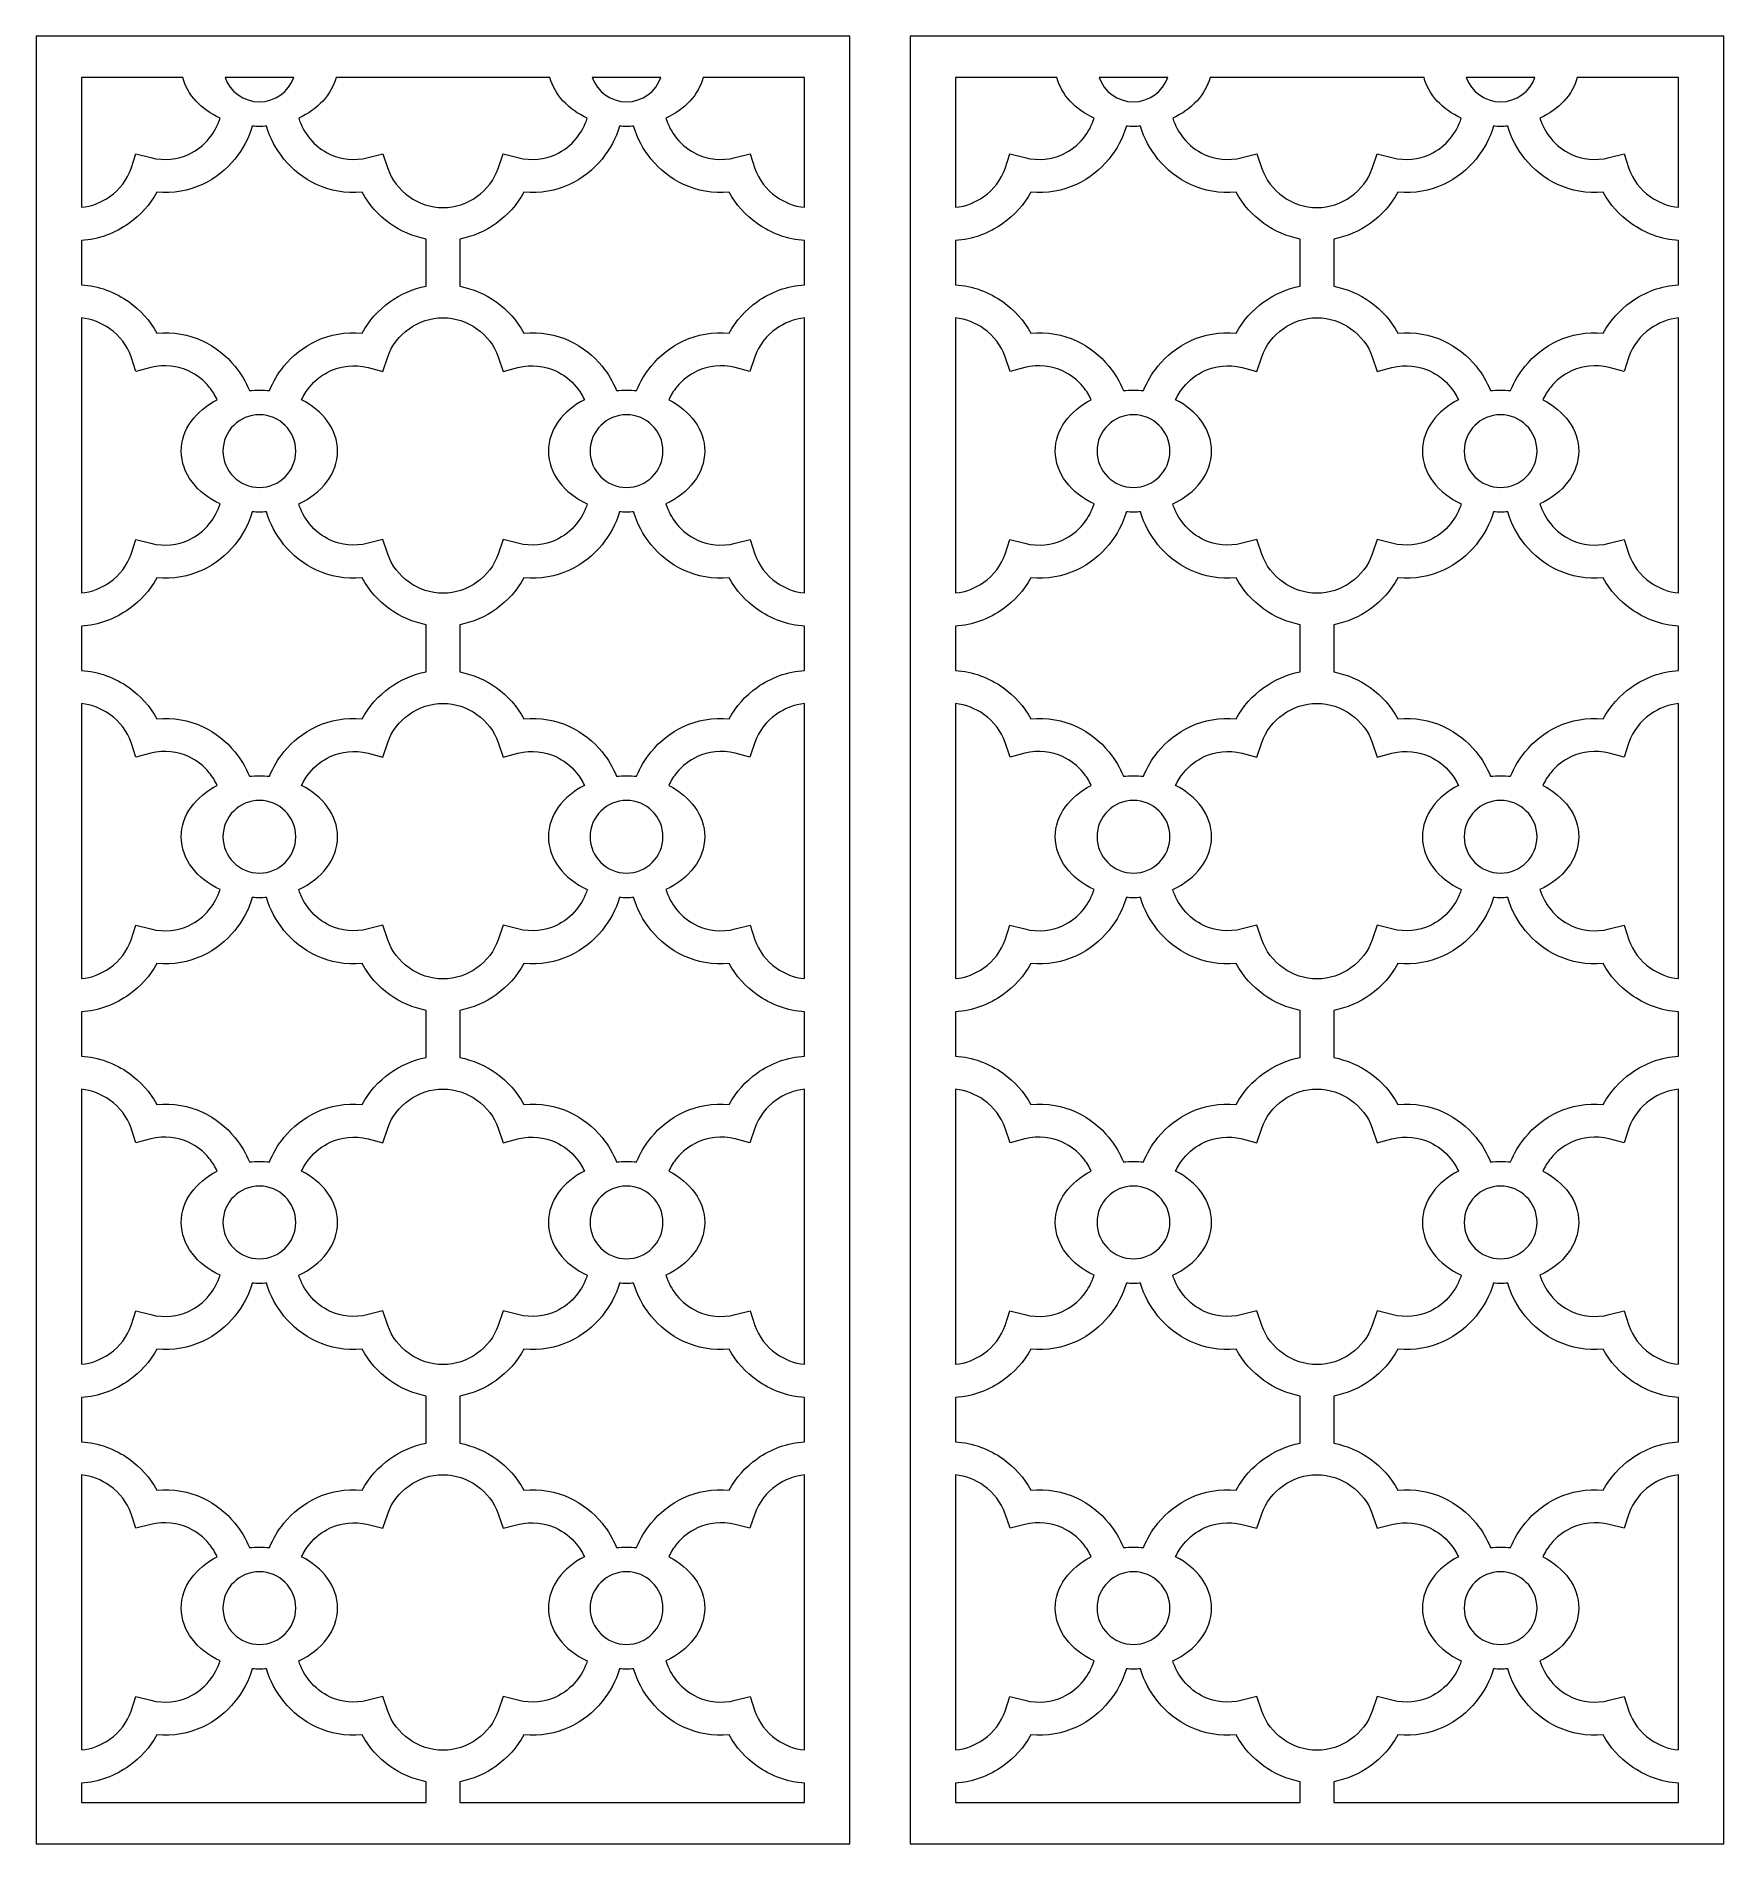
# Model space of a CAD drawing. Header units: centimetres. Extents: x -15.6 to -1.9, y -5.3 to 9.5.
import ezdxf

# ---------------------------------------------------------------- set-up
doc = ezdxf.new("R2010")
doc.units = ezdxf.units.CM
doc.header["$MEASUREMENT"] = 0
doc.layers.add('layer 1', color=7, linetype='Continuous')

msp = doc.modelspace()

# ---------------------------------------------------------------- linework, layer by layer
at = {"layer": 'layer 1', "lineweight": 9}
for points, knots in [([(-8.98358, 3.29263), (-8.98358, 3.29263), (-8.98358, -5.25445), (-8.98358, -5.25445), (-8.98358, -5.25445), (-8.98358, -5.25445), (-15.62365, -5.25445), (-15.62365, -5.25445), (-15.62365, -5.25445), (-15.62365, -5.25445), (-15.62365, 3.29263), (-15.62365, 3.29263), (-15.62365, 3.29263), (-15.62365, 3.29263), (-15.62365, 3.2931), (-15.62365, 3.2931), (-15.62365, 3.2931), (-15.62365, 3.2931), (-15.62365, 9.5), (-15.62365, 9.5), (-15.62365, 9.5), (-15.62365, 9.5), (-8.98358, 9.5), (-8.98358, 9.5), (-8.98358, 9.5), (-8.98358, 9.5), (-8.98358, 3.29274), (-8.98358, 3.29274), (-8.98358, 3.29274), (-8.98358, 3.29274), (-8.98358, 3.29263), (-8.98358, 3.29263)], [0, 0, 0, 0, 0.11111111, 0.11111111, 0.11111111, 0.11111111, 0.22222222, 0.22222222, 0.22222222, 0.22222222, 0.33333333, 0.33333333, 0.33333333, 0.33333333, 0.44444444, 0.44444444, 0.44444444, 0.44444444, 0.55555556, 0.55555556, 0.55555556, 0.55555556, 0.66666667, 0.66666667, 0.66666667, 0.66666667, 0.77777778, 0.77777778, 0.77777778, 0.77777778, 1, 1, 1, 1]), ([(-15.25475, 9.16274), (-15.25475, 9.16274), (-14.42664, 9.16274), (-14.42664, 9.16274), (-14.42664, 9.16274), (-14.39018, 9.02137), (-14.27669, 8.90135), (-14.12211, 8.83068), (-14.12211, 8.83068), (-14.14116, 8.77094), (-14.1714, 8.71529), (-14.21058, 8.66716), (-14.21058, 8.66716), (-14.25607, 8.61127), (-14.31357, 8.56536), (-14.37955, 8.53478), (-14.37955, 8.53478), (-14.46886, 8.49338), (-14.57466, 8.48014), (-14.68828, 8.50849), (-14.68828, 8.50849), (-14.68828, 8.50849), (-14.8091, 8.53864), (-14.8091, 8.53864), (-14.8091, 8.53864), (-14.8091, 8.53864), (-14.84897, 8.42035), (-14.84897, 8.42035), (-14.84897, 8.42035), (-14.88031, 8.32735), (-14.94284, 8.24749), (-15.02267, 8.19064), (-15.02267, 8.19064), (-15.09054, 8.14232), (-15.17075, 8.11109), (-15.25475, 8.10302), (-15.25475, 8.10302), (-15.25475, 8.10302), (-15.25475, 9.16274), (-15.25475, 9.16274)], [0, 0, 0, 0, 0.09090909, 0.09090909, 0.09090909, 0.09090909, 0.18181818, 0.18181818, 0.18181818, 0.18181818, 0.27272727, 0.27272727, 0.27272727, 0.27272727, 0.36363636, 0.36363636, 0.36363636, 0.36363636, 0.45454545, 0.45454545, 0.45454545, 0.45454545, 0.54545455, 0.54545455, 0.54545455, 0.54545455, 0.63636364, 0.63636364, 0.63636364, 0.63636364, 0.72727273, 0.72727273, 0.72727273, 0.72727273, 0.81818182, 0.81818182, 0.81818182, 0.81818182, 1, 1, 1, 1]), ([(-14.08214, 9.16274), (-14.08214, 9.16274), (-13.5212, 9.16274), (-13.5212, 9.16274), (-13.5212, 9.16274), (-13.56199, 9.0473), (-13.67242, 8.96416), (-13.80166, 8.96416), (-13.80166, 8.96416), (-13.93092, 8.96416), (-14.04136, 9.0473), (-14.08214, 9.16274)], [0, 0, 0, 0, 0.25, 0.25, 0.25, 0.25, 0.5, 0.5, 0.5, 0.5, 1, 1, 1, 1]), ([(-13.1767, 9.16274), (-13.1767, 9.16274), (-11.43049, 9.16274), (-11.43049, 9.16274), (-11.43049, 9.16274), (-11.39404, 9.02137), (-11.28057, 8.90135), (-11.12598, 8.83068), (-11.12598, 8.83068), (-11.14503, 8.77094), (-11.17527, 8.71529), (-11.21444, 8.66716), (-11.21444, 8.66716), (-11.25993, 8.61127), (-11.31744, 8.56536), (-11.38342, 8.53478), (-11.38342, 8.53478), (-11.47272, 8.49338), (-11.57853, 8.48014), (-11.69215, 8.50849), (-11.69215, 8.50849), (-11.69215, 8.50849), (-11.81297, 8.53864), (-11.81297, 8.53864), (-11.81297, 8.53864), (-11.81297, 8.53864), (-11.85284, 8.42035), (-11.85284, 8.42035), (-11.85284, 8.42035), (-11.88418, 8.32735), (-11.94671, 8.24749), (-12.02653, 8.19064), (-12.02653, 8.19064), (-12.10632, 8.13383), (-12.20318, 8.10063), (-12.30319, 8.10092), (-12.30319, 8.10092), (-12.30319, 8.10092), (-12.30402, 8.10092), (-12.30402, 8.10092), (-12.30402, 8.10092), (-12.40402, 8.10063), (-12.50088, 8.13383), (-12.58067, 8.19064), (-12.58067, 8.19064), (-12.6605, 8.24749), (-12.72303, 8.32735), (-12.75437, 8.42035), (-12.75437, 8.42035), (-12.75437, 8.42035), (-12.79424, 8.53864), (-12.79424, 8.53864), (-12.79424, 8.53864), (-12.79424, 8.53864), (-12.91506, 8.50849), (-12.91506, 8.50849), (-12.91506, 8.50849), (-13.02868, 8.48014), (-13.13448, 8.49338), (-13.22379, 8.53478), (-13.22379, 8.53478), (-13.28977, 8.56536), (-13.34727, 8.61127), (-13.39276, 8.66716), (-13.39276, 8.66716), (-13.43194, 8.71529), (-13.46218, 8.77094), (-13.48123, 8.83068), (-13.48123, 8.83068), (-13.32663, 8.90133), (-13.21316, 9.02137), (-13.1767, 9.16274)], [0, 0, 0, 0, 0.05263158, 0.05263158, 0.05263158, 0.05263158, 0.10526316, 0.10526316, 0.10526316, 0.10526316, 0.15789474, 0.15789474, 0.15789474, 0.15789474, 0.21052632, 0.21052632, 0.21052632, 0.21052632, 0.26315789, 0.26315789, 0.26315789, 0.26315789, 0.31578947, 0.31578947, 0.31578947, 0.31578947, 0.36842105, 0.36842105, 0.36842105, 0.36842105, 0.42105263, 0.42105263, 0.42105263, 0.42105263, 0.47368421, 0.47368421, 0.47368421, 0.47368421, 0.52631579, 0.52631579, 0.52631579, 0.52631579, 0.57894737, 0.57894737, 0.57894737, 0.57894737, 0.63157895, 0.63157895, 0.63157895, 0.63157895, 0.68421053, 0.68421053, 0.68421053, 0.68421053, 0.73684211, 0.73684211, 0.73684211, 0.73684211, 0.78947368, 0.78947368, 0.78947368, 0.78947368, 0.84210526, 0.84210526, 0.84210526, 0.84210526, 0.89473684, 0.89473684, 0.89473684, 0.89473684, 1, 1, 1, 1]), ([(-11.08601, 9.16274), (-11.08601, 9.16274), (-10.52507, 9.16274), (-10.52507, 9.16274), (-10.52507, 9.16274), (-10.56585, 9.0473), (-10.67628, 8.96416), (-10.80554, 8.96416), (-10.80554, 8.96416), (-10.93478, 8.96416), (-11.04523, 9.0473), (-11.08601, 9.16274)], [0, 0, 0, 0, 0.25, 0.25, 0.25, 0.25, 0.5, 0.5, 0.5, 0.5, 1, 1, 1, 1]), ([(-10.18058, 9.16274), (-10.18058, 9.16274), (-9.35247, 9.16274), (-9.35247, 9.16274), (-9.35247, 9.16274), (-9.35247, 9.16274), (-9.35247, 8.10301), (-9.35247, 8.10301), (-9.35247, 8.10301), (-9.43647, 8.11109), (-9.51668, 8.14232), (-9.58455, 8.19064), (-9.58455, 8.19064), (-9.66438, 8.24749), (-9.7269, 8.32735), (-9.75824, 8.42035), (-9.75824, 8.42035), (-9.75824, 8.42035), (-9.79811, 8.53864), (-9.79811, 8.53864), (-9.79811, 8.53864), (-9.79811, 8.53864), (-9.91893, 8.50849), (-9.91893, 8.50849), (-9.91893, 8.50849), (-10.03254, 8.48014), (-10.13835, 8.49338), (-10.22766, 8.53478), (-10.22766, 8.53478), (-10.29364, 8.56536), (-10.35115, 8.61127), (-10.39663, 8.66716), (-10.39663, 8.66716), (-10.43581, 8.71529), (-10.46605, 8.77094), (-10.4851, 8.83068), (-10.4851, 8.83068), (-10.33051, 8.90133), (-10.21704, 9.02137), (-10.18058, 9.16274)], [0, 0, 0, 0, 0.09090909, 0.09090909, 0.09090909, 0.09090909, 0.18181818, 0.18181818, 0.18181818, 0.18181818, 0.27272727, 0.27272727, 0.27272727, 0.27272727, 0.36363636, 0.36363636, 0.36363636, 0.36363636, 0.45454545, 0.45454545, 0.45454545, 0.45454545, 0.54545455, 0.54545455, 0.54545455, 0.54545455, 0.63636364, 0.63636364, 0.63636364, 0.63636364, 0.72727273, 0.72727273, 0.72727273, 0.72727273, 0.81818182, 0.81818182, 0.81818182, 0.81818182, 1, 1, 1, 1]), ([(-15.25475, 7.47068), (-15.25475, 7.47068), (-15.25475, 7.83199), (-15.25475, 7.83199), (-15.25475, 7.83199), (-15.11406, 7.84048), (-14.97918, 7.89065), (-14.86622, 7.97109), (-14.86622, 7.97109), (-14.77293, 8.03752), (-14.69445, 8.12495), (-14.63987, 8.22694), (-14.63987, 8.22694), (-14.50476, 8.21378), (-14.378, 8.23818), (-14.26644, 8.28989), (-14.26644, 8.28989), (-14.16252, 8.33805), (-14.07229, 8.40995), (-14.00127, 8.49721), (-14.00127, 8.49721), (-13.93708, 8.57607), (-13.88853, 8.6674), (-13.85969, 8.76495), (-13.85969, 8.76495), (-13.84057, 8.76359), (-13.82122, 8.76285), (-13.80166, 8.76285), (-13.80166, 8.76285), (-13.78211, 8.76285), (-13.76277, 8.76359), (-13.74365, 8.76495), (-13.74365, 8.76495), (-13.71482, 8.66739), (-13.66626, 8.57607), (-13.60207, 8.49721), (-13.60207, 8.49721), (-13.53104, 8.40995), (-13.44082, 8.33805), (-13.3369, 8.28989), (-13.3369, 8.28989), (-13.22535, 8.23818), (-13.09858, 8.21378), (-12.96347, 8.22694), (-12.96347, 8.22694), (-12.90889, 8.12495), (-12.83042, 8.03752), (-12.73712, 7.97109), (-12.73712, 7.97109), (-12.64943, 7.90865), (-12.54851, 7.86443), (-12.44194, 7.84381), (-12.44194, 7.84381), (-12.44194, 7.84381), (-12.44194, 7.45895), (-12.44194, 7.45895), (-12.44194, 7.45895), (-12.54839, 7.43833), (-12.64922, 7.39416), (-12.73688, 7.33177), (-12.73688, 7.33177), (-12.83023, 7.26535), (-12.90877, 7.17788), (-12.96342, 7.07584), (-12.96342, 7.07584), (-13.09856, 7.08901), (-13.22533, 7.06462), (-13.3369, 7.01291), (-13.3369, 7.01291), (-13.44082, 6.96474), (-13.53104, 6.89285), (-13.60207, 6.80559), (-13.60207, 6.80559), (-13.65079, 6.74573), (-13.69051, 6.67869), (-13.71944, 6.6072), (-13.71944, 6.6072), (-13.74637, 6.60995), (-13.77381, 6.61135), (-13.80166, 6.61135), (-13.80166, 6.61135), (-13.82953, 6.61135), (-13.85698, 6.60994), (-13.88391, 6.6072), (-13.88391, 6.6072), (-13.91283, 6.67869), (-13.95255, 6.74573), (-14.00127, 6.80559), (-14.00127, 6.80559), (-14.0723, 6.89285), (-14.16252, 6.96474), (-14.26644, 7.01291), (-14.26644, 7.01291), (-14.378, 7.06462), (-14.50476, 7.08901), (-14.63988, 7.07585), (-14.63988, 7.07585), (-14.69446, 7.17785), (-14.7728, 7.2651), (-14.86594, 7.33138), (-14.86594, 7.33138), (-14.97887, 7.41173), (-15.11379, 7.46182), (-15.25475, 7.47068)], [0, 0, 0, 0, 0.03703704, 0.03703704, 0.03703704, 0.03703704, 0.07407407, 0.07407407, 0.07407407, 0.07407407, 0.11111111, 0.11111111, 0.11111111, 0.11111111, 0.14814815, 0.14814815, 0.14814815, 0.14814815, 0.18518519, 0.18518519, 0.18518519, 0.18518519, 0.22222222, 0.22222222, 0.22222222, 0.22222222, 0.25925926, 0.25925926, 0.25925926, 0.25925926, 0.2962963, 0.2962963, 0.2962963, 0.2962963, 0.33333333, 0.33333333, 0.33333333, 0.33333333, 0.37037037, 0.37037037, 0.37037037, 0.37037037, 0.40740741, 0.40740741, 0.40740741, 0.40740741, 0.44444444, 0.44444444, 0.44444444, 0.44444444, 0.48148148, 0.48148148, 0.48148148, 0.48148148, 0.51851852, 0.51851852, 0.51851852, 0.51851852, 0.55555556, 0.55555556, 0.55555556, 0.55555556, 0.59259259, 0.59259259, 0.59259259, 0.59259259, 0.62962963, 0.62962963, 0.62962963, 0.62962963, 0.66666667, 0.66666667, 0.66666667, 0.66666667, 0.7037037, 0.7037037, 0.7037037, 0.7037037, 0.74074074, 0.74074074, 0.74074074, 0.74074074, 0.77777778, 0.77777778, 0.77777778, 0.77777778, 0.81481481, 0.81481481, 0.81481481, 0.81481481, 0.85185185, 0.85185185, 0.85185185, 0.85185185, 0.88888889, 0.88888889, 0.88888889, 0.88888889, 0.92592593, 0.92592593, 0.92592593, 0.92592593, 1, 1, 1, 1]), ([(-9.35247, 7.83199), (-9.35247, 7.83199), (-9.35247, 7.47081), (-9.35247, 7.47081), (-9.35247, 7.47081), (-9.49301, 7.46231), (-9.6278, 7.41216), (-9.74076, 7.33177), (-9.74076, 7.33177), (-9.83411, 7.26535), (-9.91265, 7.17788), (-9.96729, 7.07584), (-9.96729, 7.07584), (-10.10243, 7.08901), (-10.22921, 7.06462), (-10.34077, 7.01291), (-10.34077, 7.01291), (-10.44469, 6.96474), (-10.53492, 6.89285), (-10.60595, 6.80559), (-10.60595, 6.80559), (-10.65467, 6.74573), (-10.69439, 6.6787), (-10.72331, 6.60721), (-10.72331, 6.60721), (-10.75024, 6.60995), (-10.77768, 6.61135), (-10.80554, 6.61135), (-10.80554, 6.61135), (-10.83339, 6.61135), (-10.86084, 6.60994), (-10.88778, 6.6072), (-10.88778, 6.6072), (-10.9167, 6.67869), (-10.95641, 6.74573), (-11.00513, 6.80559), (-11.00513, 6.80559), (-11.07616, 6.89285), (-11.16639, 6.96474), (-11.27031, 7.01291), (-11.27031, 7.01291), (-11.38187, 7.06462), (-11.50862, 7.08901), (-11.64374, 7.07585), (-11.64374, 7.07585), (-11.69832, 7.17785), (-11.77666, 7.2651), (-11.86982, 7.33138), (-11.86982, 7.33138), (-11.95752, 7.39379), (-12.0585, 7.43794), (-12.16527, 7.4587), (-12.16527, 7.4587), (-12.16527, 7.4587), (-12.16527, 7.84381), (-12.16527, 7.84381), (-12.16527, 7.84381), (-12.05868, 7.86442), (-11.95778, 7.90864), (-11.87008, 7.97109), (-11.87008, 7.97109), (-11.77679, 8.03752), (-11.69832, 8.12495), (-11.64373, 8.22694), (-11.64373, 8.22694), (-11.50862, 8.21378), (-11.38186, 8.23818), (-11.27031, 8.28989), (-11.27031, 8.28989), (-11.16639, 8.33805), (-11.07616, 8.40995), (-11.00513, 8.49721), (-11.00513, 8.49721), (-10.94094, 8.57607), (-10.89239, 8.6674), (-10.86356, 8.76495), (-10.86356, 8.76495), (-10.84444, 8.76359), (-10.8251, 8.76285), (-10.80554, 8.76285), (-10.80554, 8.76285), (-10.78598, 8.76285), (-10.76665, 8.76359), (-10.74753, 8.76495), (-10.74753, 8.76495), (-10.71869, 8.66739), (-10.67014, 8.57607), (-10.60594, 8.49721), (-10.60594, 8.49721), (-10.53492, 8.40995), (-10.44469, 8.33805), (-10.34077, 8.28989), (-10.34077, 8.28989), (-10.22921, 8.23818), (-10.10245, 8.21378), (-9.96734, 8.22694), (-9.96734, 8.22694), (-9.91275, 8.12495), (-9.83429, 8.03752), (-9.741, 7.97109), (-9.741, 7.97109), (-9.62803, 7.89065), (-9.49315, 7.84047), (-9.35247, 7.83199)], [0, 0, 0, 0, 0.03703704, 0.03703704, 0.03703704, 0.03703704, 0.07407407, 0.07407407, 0.07407407, 0.07407407, 0.11111111, 0.11111111, 0.11111111, 0.11111111, 0.14814815, 0.14814815, 0.14814815, 0.14814815, 0.18518519, 0.18518519, 0.18518519, 0.18518519, 0.22222222, 0.22222222, 0.22222222, 0.22222222, 0.25925926, 0.25925926, 0.25925926, 0.25925926, 0.2962963, 0.2962963, 0.2962963, 0.2962963, 0.33333333, 0.33333333, 0.33333333, 0.33333333, 0.37037037, 0.37037037, 0.37037037, 0.37037037, 0.40740741, 0.40740741, 0.40740741, 0.40740741, 0.44444444, 0.44444444, 0.44444444, 0.44444444, 0.48148148, 0.48148148, 0.48148148, 0.48148148, 0.51851852, 0.51851852, 0.51851852, 0.51851852, 0.55555556, 0.55555556, 0.55555556, 0.55555556, 0.59259259, 0.59259259, 0.59259259, 0.59259259, 0.62962963, 0.62962963, 0.62962963, 0.62962963, 0.66666667, 0.66666667, 0.66666667, 0.66666667, 0.7037037, 0.7037037, 0.7037037, 0.7037037, 0.74074074, 0.74074074, 0.74074074, 0.74074074, 0.77777778, 0.77777778, 0.77777778, 0.77777778, 0.81481481, 0.81481481, 0.81481481, 0.81481481, 0.85185185, 0.85185185, 0.85185185, 0.85185185, 0.88888889, 0.88888889, 0.88888889, 0.88888889, 0.92592593, 0.92592593, 0.92592593, 0.92592593, 1, 1, 1, 1]), ([(-15.25475, 4.95522), (-15.25475, 4.95522), (-15.25475, 7.19966), (-15.25475, 7.19966), (-15.25475, 7.19966), (-15.17058, 7.19136), (-15.09031, 7.16014), (-15.0224, 7.11181), (-15.0224, 7.11181), (-14.94275, 7.05515), (-14.88038, 6.97554), (-14.84897, 6.88244), (-14.84897, 6.88244), (-14.84897, 6.88244), (-14.80905, 6.76418), (-14.80905, 6.76418), (-14.80905, 6.76418), (-14.80905, 6.76418), (-14.68828, 6.79431), (-14.68828, 6.79431), (-14.68828, 6.79431), (-14.57466, 6.82266), (-14.46886, 6.80942), (-14.37955, 6.76803), (-14.37955, 6.76803), (-14.31357, 6.73745), (-14.25607, 6.69153), (-14.21058, 6.63565), (-14.21058, 6.63565), (-14.18489, 6.60408), (-14.16304, 6.5693), (-14.14567, 6.53224), (-14.14567, 6.53224), (-14.32197, 6.44345), (-14.43915, 6.28866), (-14.43915, 6.1132), (-14.43915, 6.1132), (-14.43915, 5.93004), (-14.31145, 5.76944), (-14.12211, 5.68289), (-14.12211, 5.68289), (-14.14116, 5.62314), (-14.1714, 5.5675), (-14.21058, 5.51936), (-14.21058, 5.51936), (-14.25607, 5.46348), (-14.31357, 5.41756), (-14.37955, 5.38698), (-14.37955, 5.38698), (-14.46886, 5.34559), (-14.57466, 5.33235), (-14.68828, 5.36069), (-14.68828, 5.36069), (-14.68828, 5.36069), (-14.8091, 5.39085), (-14.8091, 5.39085), (-14.8091, 5.39085), (-14.8091, 5.39085), (-14.84897, 5.27256), (-14.84897, 5.27256), (-14.84897, 5.27256), (-14.88031, 5.17956), (-14.94284, 5.0997), (-15.02267, 5.04285), (-15.02267, 5.04285), (-15.09054, 4.99453), (-15.17075, 4.96329), (-15.25475, 4.95522)], [0, 0, 0, 0, 0.05555556, 0.05555556, 0.05555556, 0.05555556, 0.11111111, 0.11111111, 0.11111111, 0.11111111, 0.16666667, 0.16666667, 0.16666667, 0.16666667, 0.22222222, 0.22222222, 0.22222222, 0.22222222, 0.27777778, 0.27777778, 0.27777778, 0.27777778, 0.33333333, 0.33333333, 0.33333333, 0.33333333, 0.38888889, 0.38888889, 0.38888889, 0.38888889, 0.44444444, 0.44444444, 0.44444444, 0.44444444, 0.5, 0.5, 0.5, 0.5, 0.55555556, 0.55555556, 0.55555556, 0.55555556, 0.61111111, 0.61111111, 0.61111111, 0.61111111, 0.66666667, 0.66666667, 0.66666667, 0.66666667, 0.72222222, 0.72222222, 0.72222222, 0.72222222, 0.77777778, 0.77777778, 0.77777778, 0.77777778, 0.83333333, 0.83333333, 0.83333333, 0.83333333, 0.88888889, 0.88888889, 0.88888889, 0.88888889, 1, 1, 1, 1]), ([(-11.12598, 5.68289), (-11.31532, 5.76944), (-11.44301, 5.93004), (-11.44301, 6.1132), (-11.44301, 6.1132), (-11.44301, 6.28866), (-11.32585, 6.44345), (-11.14955, 6.53224), (-11.14955, 6.53224), (-11.16691, 6.5693), (-11.18876, 6.60409), (-11.21444, 6.63565), (-11.21444, 6.63565), (-11.25993, 6.69153), (-11.31744, 6.73745), (-11.38342, 6.76803), (-11.38342, 6.76803), (-11.47272, 6.80942), (-11.57853, 6.82266), (-11.69215, 6.79431), (-11.69215, 6.79431), (-11.69215, 6.79431), (-11.81292, 6.76418), (-11.81292, 6.76418), (-11.81292, 6.76418), (-11.81292, 6.76418), (-11.85284, 6.88244), (-11.85284, 6.88244), (-11.85284, 6.88244), (-11.88425, 6.97554), (-11.94663, 7.05515), (-12.02627, 7.11181), (-12.02627, 7.11181), (-12.10618, 7.1687), (-12.20324, 7.20188), (-12.30361, 7.20188), (-12.30361, 7.20188), (-12.40367, 7.20221), (-12.50059, 7.16903), (-12.58042, 7.11223), (-12.58042, 7.11223), (-12.66036, 7.05534), (-12.72299, 6.97545), (-12.75437, 6.88244), (-12.75437, 6.88244), (-12.75437, 6.88244), (-12.79428, 6.76418), (-12.79428, 6.76418), (-12.79428, 6.76418), (-12.79428, 6.76418), (-12.91506, 6.79431), (-12.91506, 6.79431), (-12.91506, 6.79431), (-13.02868, 6.82266), (-13.13448, 6.80942), (-13.22379, 6.76803), (-13.22379, 6.76803), (-13.28977, 6.73745), (-13.34727, 6.69153), (-13.39276, 6.63565), (-13.39276, 6.63565), (-13.41845, 6.60409), (-13.4403, 6.56931), (-13.45767, 6.53224), (-13.45767, 6.53224), (-13.28137, 6.44346), (-13.16419, 6.28867), (-13.16419, 6.1132), (-13.16419, 6.1132), (-13.16419, 5.93004), (-13.29188, 5.76942), (-13.48123, 5.68289), (-13.48123, 5.68289), (-13.46218, 5.62314), (-13.43194, 5.5675), (-13.39276, 5.51936), (-13.39276, 5.51936), (-13.34727, 5.46348), (-13.28977, 5.41756), (-13.22379, 5.38698), (-13.22379, 5.38698), (-13.13448, 5.34559), (-13.02868, 5.33235), (-12.91506, 5.36069), (-12.91506, 5.36069), (-12.91506, 5.36069), (-12.79424, 5.39085), (-12.79424, 5.39085), (-12.79424, 5.39085), (-12.79424, 5.39085), (-12.75437, 5.27256), (-12.75437, 5.27256), (-12.75437, 5.27256), (-12.72303, 5.17956), (-12.6605, 5.0997), (-12.58067, 5.04285), (-12.58067, 5.04285), (-12.50088, 4.98603), (-12.40402, 4.95283), (-12.30402, 4.95313), (-12.30402, 4.95313), (-12.30402, 4.95313), (-12.30319, 4.95313), (-12.30319, 4.95313), (-12.30319, 4.95313), (-12.20318, 4.95283), (-12.10632, 4.98603), (-12.02653, 5.04285), (-12.02653, 5.04285), (-11.94671, 5.0997), (-11.88418, 5.17956), (-11.85284, 5.27256), (-11.85284, 5.27256), (-11.85284, 5.27256), (-11.81297, 5.39085), (-11.81297, 5.39085), (-11.81297, 5.39085), (-11.81297, 5.39085), (-11.69215, 5.36069), (-11.69215, 5.36069), (-11.69215, 5.36069), (-11.57853, 5.33235), (-11.47272, 5.34559), (-11.38342, 5.38698), (-11.38342, 5.38698), (-11.31744, 5.41756), (-11.25993, 5.46348), (-11.21444, 5.51936), (-11.21444, 5.51936), (-11.17527, 5.5675), (-11.14503, 5.62314), (-11.12598, 5.68289)], [0, 0, 0, 0, 0.02941176, 0.02941176, 0.02941176, 0.02941176, 0.05882353, 0.05882353, 0.05882353, 0.05882353, 0.08823529, 0.08823529, 0.08823529, 0.08823529, 0.11764706, 0.11764706, 0.11764706, 0.11764706, 0.14705882, 0.14705882, 0.14705882, 0.14705882, 0.17647059, 0.17647059, 0.17647059, 0.17647059, 0.20588235, 0.20588235, 0.20588235, 0.20588235, 0.23529412, 0.23529412, 0.23529412, 0.23529412, 0.26470588, 0.26470588, 0.26470588, 0.26470588, 0.29411765, 0.29411765, 0.29411765, 0.29411765, 0.32352941, 0.32352941, 0.32352941, 0.32352941, 0.35294118, 0.35294118, 0.35294118, 0.35294118, 0.38235294, 0.38235294, 0.38235294, 0.38235294, 0.41176471, 0.41176471, 0.41176471, 0.41176471, 0.44117647, 0.44117647, 0.44117647, 0.44117647, 0.47058824, 0.47058824, 0.47058824, 0.47058824, 0.5, 0.5, 0.5, 0.5, 0.52941176, 0.52941176, 0.52941176, 0.52941176, 0.55882353, 0.55882353, 0.55882353, 0.55882353, 0.58823529, 0.58823529, 0.58823529, 0.58823529, 0.61764706, 0.61764706, 0.61764706, 0.61764706, 0.64705882, 0.64705882, 0.64705882, 0.64705882, 0.67647059, 0.67647059, 0.67647059, 0.67647059, 0.70588235, 0.70588235, 0.70588235, 0.70588235, 0.73529412, 0.73529412, 0.73529412, 0.73529412, 0.76470588, 0.76470588, 0.76470588, 0.76470588, 0.79411765, 0.79411765, 0.79411765, 0.79411765, 0.82352941, 0.82352941, 0.82352941, 0.82352941, 0.85294118, 0.85294118, 0.85294118, 0.85294118, 0.88235294, 0.88235294, 0.88235294, 0.88235294, 0.91176471, 0.91176471, 0.91176471, 0.91176471, 0.94117647, 0.94117647, 0.94117647, 0.94117647, 1, 1, 1, 1]), ([(-9.35247, 7.19978), (-9.35247, 7.19978), (-9.35247, 4.95522), (-9.35247, 4.95522), (-9.35247, 4.95522), (-9.43647, 4.96329), (-9.51668, 4.99452), (-9.58455, 5.04285), (-9.58455, 5.04285), (-9.66438, 5.0997), (-9.7269, 5.17956), (-9.75824, 5.27256), (-9.75824, 5.27256), (-9.75824, 5.27256), (-9.79811, 5.39085), (-9.79811, 5.39085), (-9.79811, 5.39085), (-9.79811, 5.39085), (-9.91893, 5.36069), (-9.91893, 5.36069), (-9.91893, 5.36069), (-10.03254, 5.33235), (-10.13835, 5.34559), (-10.22766, 5.38698), (-10.22766, 5.38698), (-10.29364, 5.41756), (-10.35115, 5.46348), (-10.39663, 5.51936), (-10.39663, 5.51936), (-10.43581, 5.5675), (-10.46605, 5.62314), (-10.4851, 5.68289), (-10.4851, 5.68289), (-10.29575, 5.76942), (-10.16806, 5.93004), (-10.16806, 6.1132), (-10.16806, 6.1132), (-10.16806, 6.28867), (-10.28523, 6.44346), (-10.46154, 6.53224), (-10.46154, 6.53224), (-10.44418, 6.56931), (-10.42233, 6.60409), (-10.39663, 6.63565), (-10.39663, 6.63565), (-10.35115, 6.69153), (-10.29364, 6.73745), (-10.22766, 6.76803), (-10.22766, 6.76803), (-10.13835, 6.80942), (-10.03255, 6.82266), (-9.91893, 6.79431), (-9.91893, 6.79431), (-9.91893, 6.79431), (-9.79816, 6.76418), (-9.79816, 6.76418), (-9.79816, 6.76418), (-9.79816, 6.76418), (-9.75824, 6.88244), (-9.75824, 6.88244), (-9.75824, 6.88244), (-9.72686, 6.97545), (-9.66424, 7.05534), (-9.5843, 7.11223), (-9.5843, 7.11223), (-9.5165, 7.16047), (-9.43637, 7.19167), (-9.35247, 7.19978)], [0, 0, 0, 0, 0.05555556, 0.05555556, 0.05555556, 0.05555556, 0.11111111, 0.11111111, 0.11111111, 0.11111111, 0.16666667, 0.16666667, 0.16666667, 0.16666667, 0.22222222, 0.22222222, 0.22222222, 0.22222222, 0.27777778, 0.27777778, 0.27777778, 0.27777778, 0.33333333, 0.33333333, 0.33333333, 0.33333333, 0.38888889, 0.38888889, 0.38888889, 0.38888889, 0.44444444, 0.44444444, 0.44444444, 0.44444444, 0.5, 0.5, 0.5, 0.5, 0.55555556, 0.55555556, 0.55555556, 0.55555556, 0.61111111, 0.61111111, 0.61111111, 0.61111111, 0.66666667, 0.66666667, 0.66666667, 0.66666667, 0.72222222, 0.72222222, 0.72222222, 0.72222222, 0.77777778, 0.77777778, 0.77777778, 0.77777778, 0.83333333, 0.83333333, 0.83333333, 0.83333333, 0.88888889, 0.88888889, 0.88888889, 0.88888889, 1, 1, 1, 1]), ([(-13.80166, 6.41003), (-13.63796, 6.41003), (-13.50438, 6.27667), (-13.50438, 6.1132), (-13.50438, 6.1132), (-13.50438, 5.94974), (-13.63796, 5.81637), (-13.80166, 5.81637), (-13.80166, 5.81637), (-13.96538, 5.81637), (-14.09895, 5.94974), (-14.09895, 6.1132), (-14.09895, 6.1132), (-14.09895, 6.27667), (-13.96538, 6.41003), (-13.80166, 6.41003)], [0, 0, 0, 0, 0.2, 0.2, 0.2, 0.2, 0.4, 0.4, 0.4, 0.4, 0.6, 0.6, 0.6, 0.6, 1, 1, 1, 1]), ([(-10.80554, 6.41003), (-10.64182, 6.41003), (-10.50825, 6.27667), (-10.50825, 6.1132), (-10.50825, 6.1132), (-10.50825, 5.94974), (-10.64182, 5.81637), (-10.80554, 5.81637), (-10.80554, 5.81637), (-10.96926, 5.81637), (-11.10282, 5.94974), (-11.10282, 6.1132), (-11.10282, 6.1132), (-11.10282, 6.27667), (-10.96926, 6.41003), (-10.80554, 6.41003)], [0, 0, 0, 0, 0.2, 0.2, 0.2, 0.2, 0.4, 0.4, 0.4, 0.4, 0.6, 0.6, 0.6, 0.6, 1, 1, 1, 1]), ([(-15.25475, 4.32288), (-15.25475, 4.32288), (-15.25475, 4.6842), (-15.25475, 4.6842), (-15.25475, 4.6842), (-15.11406, 4.69268), (-14.97918, 4.74286), (-14.86622, 4.82329), (-14.86622, 4.82329), (-14.77293, 4.88973), (-14.69445, 4.97716), (-14.63987, 5.07915), (-14.63987, 5.07915), (-14.50476, 5.06599), (-14.378, 5.09038), (-14.26644, 5.14209), (-14.26644, 5.14209), (-14.16252, 5.19026), (-14.07229, 5.26215), (-14.00127, 5.34941), (-14.00127, 5.34941), (-13.93708, 5.42828), (-13.88853, 5.5196), (-13.85969, 5.61716), (-13.85969, 5.61716), (-13.84057, 5.61579), (-13.82122, 5.61506), (-13.80166, 5.61506), (-13.80166, 5.61506), (-13.78211, 5.61506), (-13.76277, 5.6158), (-13.74365, 5.61715), (-13.74365, 5.61715), (-13.71482, 5.51959), (-13.66626, 5.42828), (-13.60207, 5.34941), (-13.60207, 5.34941), (-13.53104, 5.26215), (-13.44082, 5.19026), (-13.3369, 5.14209), (-13.3369, 5.14209), (-13.22535, 5.09039), (-13.09858, 5.06599), (-12.96347, 5.07915), (-12.96347, 5.07915), (-12.90889, 4.97716), (-12.83042, 4.88973), (-12.73712, 4.82329), (-12.73712, 4.82329), (-12.64943, 4.76085), (-12.54851, 4.71663), (-12.44194, 4.69601), (-12.44194, 4.69601), (-12.44194, 4.69601), (-12.44194, 4.31116), (-12.44194, 4.31116), (-12.44194, 4.31116), (-12.54839, 4.29053), (-12.64922, 4.24636), (-12.73688, 4.18398), (-12.73688, 4.18398), (-12.83023, 4.11755), (-12.90877, 4.03008), (-12.96342, 3.92805), (-12.96342, 3.92805), (-13.09856, 3.94122), (-13.22533, 3.91682), (-13.3369, 3.86511), (-13.3369, 3.86511), (-13.44082, 3.81695), (-13.53104, 3.74506), (-13.60207, 3.6578), (-13.60207, 3.6578), (-13.65079, 3.59793), (-13.69051, 3.5309), (-13.71944, 3.45941), (-13.71944, 3.45941), (-13.74637, 3.46215), (-13.77381, 3.46356), (-13.80166, 3.46356), (-13.80166, 3.46356), (-13.82953, 3.46356), (-13.85698, 3.46215), (-13.88391, 3.45941), (-13.88391, 3.45941), (-13.91283, 3.5309), (-13.95255, 3.59793), (-14.00127, 3.6578), (-14.00127, 3.6578), (-14.0723, 3.74506), (-14.16252, 3.81695), (-14.26644, 3.86511), (-14.26644, 3.86511), (-14.378, 3.91682), (-14.50476, 3.94122), (-14.63988, 3.92805), (-14.63988, 3.92805), (-14.69446, 4.03006), (-14.7728, 4.11729), (-14.86594, 4.18358), (-14.86594, 4.18358), (-14.97887, 4.26393), (-15.11379, 4.31403), (-15.25475, 4.32288)], [0, 0, 0, 0, 0.03703704, 0.03703704, 0.03703704, 0.03703704, 0.07407407, 0.07407407, 0.07407407, 0.07407407, 0.11111111, 0.11111111, 0.11111111, 0.11111111, 0.14814815, 0.14814815, 0.14814815, 0.14814815, 0.18518519, 0.18518519, 0.18518519, 0.18518519, 0.22222222, 0.22222222, 0.22222222, 0.22222222, 0.25925926, 0.25925926, 0.25925926, 0.25925926, 0.2962963, 0.2962963, 0.2962963, 0.2962963, 0.33333333, 0.33333333, 0.33333333, 0.33333333, 0.37037037, 0.37037037, 0.37037037, 0.37037037, 0.40740741, 0.40740741, 0.40740741, 0.40740741, 0.44444444, 0.44444444, 0.44444444, 0.44444444, 0.48148148, 0.48148148, 0.48148148, 0.48148148, 0.51851852, 0.51851852, 0.51851852, 0.51851852, 0.55555556, 0.55555556, 0.55555556, 0.55555556, 0.59259259, 0.59259259, 0.59259259, 0.59259259, 0.62962963, 0.62962963, 0.62962963, 0.62962963, 0.66666667, 0.66666667, 0.66666667, 0.66666667, 0.7037037, 0.7037037, 0.7037037, 0.7037037, 0.74074074, 0.74074074, 0.74074074, 0.74074074, 0.77777778, 0.77777778, 0.77777778, 0.77777778, 0.81481481, 0.81481481, 0.81481481, 0.81481481, 0.85185185, 0.85185185, 0.85185185, 0.85185185, 0.88888889, 0.88888889, 0.88888889, 0.88888889, 0.92592593, 0.92592593, 0.92592593, 0.92592593, 1, 1, 1, 1]), ([(-9.35247, 4.6842), (-9.35247, 4.6842), (-9.35247, 4.32301), (-9.35247, 4.32301), (-9.35247, 4.32301), (-9.49301, 4.31451), (-9.6278, 4.26435), (-9.74076, 4.18398), (-9.74076, 4.18398), (-9.83411, 4.11755), (-9.91265, 4.03008), (-9.96729, 3.92805), (-9.96729, 3.92805), (-10.10243, 3.94122), (-10.22921, 3.91682), (-10.34077, 3.86511), (-10.34077, 3.86511), (-10.44469, 3.81695), (-10.53492, 3.74506), (-10.60595, 3.6578), (-10.60595, 3.6578), (-10.65467, 3.59793), (-10.69439, 3.53091), (-10.72331, 3.45941), (-10.72331, 3.45941), (-10.75024, 3.46215), (-10.77768, 3.46356), (-10.80554, 3.46356), (-10.80554, 3.46356), (-10.83339, 3.46356), (-10.86084, 3.46214), (-10.88778, 3.45941), (-10.88778, 3.45941), (-10.9167, 3.5309), (-10.95641, 3.59793), (-11.00513, 3.6578), (-11.00513, 3.6578), (-11.07616, 3.74506), (-11.16639, 3.81695), (-11.27031, 3.86511), (-11.27031, 3.86511), (-11.38187, 3.91682), (-11.50862, 3.94122), (-11.64374, 3.92805), (-11.64374, 3.92805), (-11.69832, 4.03006), (-11.77666, 4.11729), (-11.86982, 4.18358), (-11.86982, 4.18358), (-11.95752, 4.24599), (-12.0585, 4.29014), (-12.16527, 4.3109), (-12.16527, 4.3109), (-12.16527, 4.3109), (-12.16527, 4.69601), (-12.16527, 4.69601), (-12.16527, 4.69601), (-12.05868, 4.71663), (-11.95778, 4.76084), (-11.87008, 4.82329), (-11.87008, 4.82329), (-11.77679, 4.88973), (-11.69832, 4.97716), (-11.64373, 5.07915), (-11.64373, 5.07915), (-11.50862, 5.06599), (-11.38186, 5.09038), (-11.27031, 5.14209), (-11.27031, 5.14209), (-11.16639, 5.19026), (-11.07616, 5.26215), (-11.00513, 5.34941), (-11.00513, 5.34941), (-10.94094, 5.42828), (-10.89239, 5.5196), (-10.86356, 5.61716), (-10.86356, 5.61716), (-10.84444, 5.61579), (-10.8251, 5.61506), (-10.80554, 5.61506), (-10.80554, 5.61506), (-10.78598, 5.61506), (-10.76665, 5.61579), (-10.74753, 5.61715), (-10.74753, 5.61715), (-10.71869, 5.5196), (-10.67014, 5.42828), (-10.60594, 5.34941), (-10.60594, 5.34941), (-10.53492, 5.26215), (-10.44469, 5.19026), (-10.34077, 5.14209), (-10.34077, 5.14209), (-10.22921, 5.09039), (-10.10245, 5.06599), (-9.96734, 5.07915), (-9.96734, 5.07915), (-9.91275, 4.97716), (-9.83429, 4.88973), (-9.741, 4.82329), (-9.741, 4.82329), (-9.62803, 4.74286), (-9.49315, 4.69268), (-9.35247, 4.6842)], [0, 0, 0, 0, 0.03703704, 0.03703704, 0.03703704, 0.03703704, 0.07407407, 0.07407407, 0.07407407, 0.07407407, 0.11111111, 0.11111111, 0.11111111, 0.11111111, 0.14814815, 0.14814815, 0.14814815, 0.14814815, 0.18518519, 0.18518519, 0.18518519, 0.18518519, 0.22222222, 0.22222222, 0.22222222, 0.22222222, 0.25925926, 0.25925926, 0.25925926, 0.25925926, 0.2962963, 0.2962963, 0.2962963, 0.2962963, 0.33333333, 0.33333333, 0.33333333, 0.33333333, 0.37037037, 0.37037037, 0.37037037, 0.37037037, 0.40740741, 0.40740741, 0.40740741, 0.40740741, 0.44444444, 0.44444444, 0.44444444, 0.44444444, 0.48148148, 0.48148148, 0.48148148, 0.48148148, 0.51851852, 0.51851852, 0.51851852, 0.51851852, 0.55555556, 0.55555556, 0.55555556, 0.55555556, 0.59259259, 0.59259259, 0.59259259, 0.59259259, 0.62962963, 0.62962963, 0.62962963, 0.62962963, 0.66666667, 0.66666667, 0.66666667, 0.66666667, 0.7037037, 0.7037037, 0.7037037, 0.7037037, 0.74074074, 0.74074074, 0.74074074, 0.74074074, 0.77777778, 0.77777778, 0.77777778, 0.77777778, 0.81481481, 0.81481481, 0.81481481, 0.81481481, 0.85185185, 0.85185185, 0.85185185, 0.85185185, 0.88888889, 0.88888889, 0.88888889, 0.88888889, 0.92592593, 0.92592593, 0.92592593, 0.92592593, 1, 1, 1, 1]), ([(-15.25475, 1.80743), (-15.25475, 1.80743), (-15.25475, 4.05186), (-15.25475, 4.05186), (-15.25475, 4.05186), (-15.17058, 4.04356), (-15.09031, 4.01234), (-15.0224, 3.96402), (-15.0224, 3.96402), (-14.94275, 3.90735), (-14.88038, 3.82775), (-14.84897, 3.73465), (-14.84897, 3.73465), (-14.84897, 3.73465), (-14.80905, 3.61638), (-14.80905, 3.61638), (-14.80905, 3.61638), (-14.80905, 3.61638), (-14.68828, 3.64652), (-14.68828, 3.64652), (-14.68828, 3.64652), (-14.57466, 3.67487), (-14.46886, 3.66162), (-14.37955, 3.62023), (-14.37955, 3.62023), (-14.31357, 3.58965), (-14.25607, 3.54373), (-14.21058, 3.48785), (-14.21058, 3.48785), (-14.18489, 3.45628), (-14.16304, 3.4215), (-14.14567, 3.38445), (-14.14567, 3.38445), (-14.32197, 3.29566), (-14.43915, 3.14086), (-14.43915, 2.9654), (-14.43915, 2.9654), (-14.43915, 2.78225), (-14.31145, 2.62164), (-14.12211, 2.5351), (-14.12211, 2.5351), (-14.14116, 2.47535), (-14.1714, 2.41971), (-14.21058, 2.37156), (-14.21058, 2.37156), (-14.25607, 2.31568), (-14.31357, 2.26976), (-14.37955, 2.23919), (-14.37955, 2.23919), (-14.46886, 2.19779), (-14.57466, 2.18455), (-14.68828, 2.2129), (-14.68828, 2.2129), (-14.68828, 2.2129), (-14.8091, 2.24304), (-14.8091, 2.24304), (-14.8091, 2.24304), (-14.8091, 2.24304), (-14.84897, 2.12476), (-14.84897, 2.12476), (-14.84897, 2.12476), (-14.88031, 2.03176), (-14.94284, 1.9519), (-15.02267, 1.89506), (-15.02267, 1.89506), (-15.09054, 1.84673), (-15.17075, 1.8155), (-15.25475, 1.80743)], [0, 0, 0, 0, 0.05555556, 0.05555556, 0.05555556, 0.05555556, 0.11111111, 0.11111111, 0.11111111, 0.11111111, 0.16666667, 0.16666667, 0.16666667, 0.16666667, 0.22222222, 0.22222222, 0.22222222, 0.22222222, 0.27777778, 0.27777778, 0.27777778, 0.27777778, 0.33333333, 0.33333333, 0.33333333, 0.33333333, 0.38888889, 0.38888889, 0.38888889, 0.38888889, 0.44444444, 0.44444444, 0.44444444, 0.44444444, 0.5, 0.5, 0.5, 0.5, 0.55555556, 0.55555556, 0.55555556, 0.55555556, 0.61111111, 0.61111111, 0.61111111, 0.61111111, 0.66666667, 0.66666667, 0.66666667, 0.66666667, 0.72222222, 0.72222222, 0.72222222, 0.72222222, 0.77777778, 0.77777778, 0.77777778, 0.77777778, 0.83333333, 0.83333333, 0.83333333, 0.83333333, 0.88888889, 0.88888889, 0.88888889, 0.88888889, 1, 1, 1, 1]), ([(-11.12598, 2.5351), (-11.31532, 2.62164), (-11.44301, 2.78225), (-11.44301, 2.9654), (-11.44301, 2.9654), (-11.44301, 3.14086), (-11.32585, 3.29566), (-11.14955, 3.38445), (-11.14955, 3.38445), (-11.16691, 3.4215), (-11.18876, 3.45629), (-11.21444, 3.48785), (-11.21444, 3.48785), (-11.25993, 3.54373), (-11.31744, 3.58965), (-11.38342, 3.62023), (-11.38342, 3.62023), (-11.47272, 3.66162), (-11.57853, 3.67487), (-11.69215, 3.64652), (-11.69215, 3.64652), (-11.69215, 3.64652), (-11.81292, 3.61638), (-11.81292, 3.61638), (-11.81292, 3.61638), (-11.81292, 3.61638), (-11.85284, 3.73465), (-11.85284, 3.73465), (-11.85284, 3.73465), (-11.88425, 3.82775), (-11.94663, 3.90735), (-12.02627, 3.96402), (-12.02627, 3.96402), (-12.10618, 4.0209), (-12.20324, 4.05408), (-12.30361, 4.05408), (-12.30361, 4.05408), (-12.40367, 4.05442), (-12.50059, 4.02124), (-12.58042, 3.96443), (-12.58042, 3.96443), (-12.66036, 3.90754), (-12.72299, 3.82765), (-12.75437, 3.73465), (-12.75437, 3.73465), (-12.75437, 3.73465), (-12.79428, 3.61638), (-12.79428, 3.61638), (-12.79428, 3.61638), (-12.79428, 3.61638), (-12.91506, 3.64652), (-12.91506, 3.64652), (-12.91506, 3.64652), (-13.02868, 3.67487), (-13.13448, 3.66162), (-13.22379, 3.62023), (-13.22379, 3.62023), (-13.28977, 3.58965), (-13.34727, 3.54373), (-13.39276, 3.48785), (-13.39276, 3.48785), (-13.41845, 3.45629), (-13.4403, 3.42151), (-13.45767, 3.38445), (-13.45767, 3.38445), (-13.28137, 3.29566), (-13.16419, 3.14087), (-13.16419, 2.9654), (-13.16419, 2.9654), (-13.16419, 2.78225), (-13.29188, 2.62163), (-13.48123, 2.53509), (-13.48123, 2.53509), (-13.46218, 2.47535), (-13.43194, 2.41971), (-13.39276, 2.37156), (-13.39276, 2.37156), (-13.34727, 2.31568), (-13.28977, 2.26976), (-13.22379, 2.23919), (-13.22379, 2.23919), (-13.13448, 2.19779), (-13.02868, 2.18455), (-12.91506, 2.2129), (-12.91506, 2.2129), (-12.91506, 2.2129), (-12.79424, 2.24304), (-12.79424, 2.24304), (-12.79424, 2.24304), (-12.79424, 2.24304), (-12.75437, 2.12476), (-12.75437, 2.12476), (-12.75437, 2.12476), (-12.72303, 2.03176), (-12.6605, 1.9519), (-12.58067, 1.89506), (-12.58067, 1.89506), (-12.50088, 1.83823), (-12.40402, 1.80504), (-12.30402, 1.80533), (-12.30402, 1.80533), (-12.30402, 1.80533), (-12.30319, 1.80533), (-12.30319, 1.80533), (-12.30319, 1.80533), (-12.20318, 1.80504), (-12.10632, 1.83823), (-12.02653, 1.89506), (-12.02653, 1.89506), (-11.94671, 1.9519), (-11.88418, 2.03176), (-11.85284, 2.12476), (-11.85284, 2.12476), (-11.85284, 2.12476), (-11.81297, 2.24304), (-11.81297, 2.24304), (-11.81297, 2.24304), (-11.81297, 2.24304), (-11.69215, 2.2129), (-11.69215, 2.2129), (-11.69215, 2.2129), (-11.57853, 2.18455), (-11.47272, 2.19779), (-11.38342, 2.23919), (-11.38342, 2.23919), (-11.31744, 2.26976), (-11.25993, 2.31568), (-11.21444, 2.37156), (-11.21444, 2.37156), (-11.17527, 2.41971), (-11.14503, 2.47535), (-11.12598, 2.5351)], [0, 0, 0, 0, 0.02941176, 0.02941176, 0.02941176, 0.02941176, 0.05882353, 0.05882353, 0.05882353, 0.05882353, 0.08823529, 0.08823529, 0.08823529, 0.08823529, 0.11764706, 0.11764706, 0.11764706, 0.11764706, 0.14705882, 0.14705882, 0.14705882, 0.14705882, 0.17647059, 0.17647059, 0.17647059, 0.17647059, 0.20588235, 0.20588235, 0.20588235, 0.20588235, 0.23529412, 0.23529412, 0.23529412, 0.23529412, 0.26470588, 0.26470588, 0.26470588, 0.26470588, 0.29411765, 0.29411765, 0.29411765, 0.29411765, 0.32352941, 0.32352941, 0.32352941, 0.32352941, 0.35294118, 0.35294118, 0.35294118, 0.35294118, 0.38235294, 0.38235294, 0.38235294, 0.38235294, 0.41176471, 0.41176471, 0.41176471, 0.41176471, 0.44117647, 0.44117647, 0.44117647, 0.44117647, 0.47058824, 0.47058824, 0.47058824, 0.47058824, 0.5, 0.5, 0.5, 0.5, 0.52941176, 0.52941176, 0.52941176, 0.52941176, 0.55882353, 0.55882353, 0.55882353, 0.55882353, 0.58823529, 0.58823529, 0.58823529, 0.58823529, 0.61764706, 0.61764706, 0.61764706, 0.61764706, 0.64705882, 0.64705882, 0.64705882, 0.64705882, 0.67647059, 0.67647059, 0.67647059, 0.67647059, 0.70588235, 0.70588235, 0.70588235, 0.70588235, 0.73529412, 0.73529412, 0.73529412, 0.73529412, 0.76470588, 0.76470588, 0.76470588, 0.76470588, 0.79411765, 0.79411765, 0.79411765, 0.79411765, 0.82352941, 0.82352941, 0.82352941, 0.82352941, 0.85294118, 0.85294118, 0.85294118, 0.85294118, 0.88235294, 0.88235294, 0.88235294, 0.88235294, 0.91176471, 0.91176471, 0.91176471, 0.91176471, 0.94117647, 0.94117647, 0.94117647, 0.94117647, 1, 1, 1, 1]), ([(-9.35247, 4.05198), (-9.35247, 4.05198), (-9.35247, 1.80743), (-9.35247, 1.80743), (-9.35247, 1.80743), (-9.43647, 1.8155), (-9.51668, 1.84672), (-9.58455, 1.89506), (-9.58455, 1.89506), (-9.66438, 1.9519), (-9.7269, 2.03176), (-9.75824, 2.12476), (-9.75824, 2.12476), (-9.75824, 2.12476), (-9.79811, 2.24304), (-9.79811, 2.24304), (-9.79811, 2.24304), (-9.79811, 2.24304), (-9.91893, 2.2129), (-9.91893, 2.2129), (-9.91893, 2.2129), (-10.03254, 2.18455), (-10.13835, 2.19779), (-10.22766, 2.23919), (-10.22766, 2.23919), (-10.29364, 2.26976), (-10.35115, 2.31568), (-10.39663, 2.37156), (-10.39663, 2.37156), (-10.43581, 2.4197), (-10.46605, 2.47535), (-10.4851, 2.53509), (-10.4851, 2.53509), (-10.29575, 2.62162), (-10.16806, 2.78225), (-10.16806, 2.9654), (-10.16806, 2.9654), (-10.16806, 3.14087), (-10.28523, 3.29567), (-10.46154, 3.38445), (-10.46154, 3.38445), (-10.44418, 3.42151), (-10.42233, 3.45629), (-10.39663, 3.48785), (-10.39663, 3.48785), (-10.35115, 3.54373), (-10.29364, 3.58965), (-10.22766, 3.62023), (-10.22766, 3.62023), (-10.13835, 3.66162), (-10.03255, 3.67487), (-9.91893, 3.64652), (-9.91893, 3.64652), (-9.91893, 3.64652), (-9.79816, 3.61638), (-9.79816, 3.61638), (-9.79816, 3.61638), (-9.79816, 3.61638), (-9.75824, 3.73465), (-9.75824, 3.73465), (-9.75824, 3.73465), (-9.72686, 3.82765), (-9.66424, 3.90754), (-9.5843, 3.96443), (-9.5843, 3.96443), (-9.5165, 4.01267), (-9.43637, 4.04388), (-9.35247, 4.05198)], [0, 0, 0, 0, 0.05555556, 0.05555556, 0.05555556, 0.05555556, 0.11111111, 0.11111111, 0.11111111, 0.11111111, 0.16666667, 0.16666667, 0.16666667, 0.16666667, 0.22222222, 0.22222222, 0.22222222, 0.22222222, 0.27777778, 0.27777778, 0.27777778, 0.27777778, 0.33333333, 0.33333333, 0.33333333, 0.33333333, 0.38888889, 0.38888889, 0.38888889, 0.38888889, 0.44444444, 0.44444444, 0.44444444, 0.44444444, 0.5, 0.5, 0.5, 0.5, 0.55555556, 0.55555556, 0.55555556, 0.55555556, 0.61111111, 0.61111111, 0.61111111, 0.61111111, 0.66666667, 0.66666667, 0.66666667, 0.66666667, 0.72222222, 0.72222222, 0.72222222, 0.72222222, 0.77777778, 0.77777778, 0.77777778, 0.77777778, 0.83333333, 0.83333333, 0.83333333, 0.83333333, 0.88888889, 0.88888889, 0.88888889, 0.88888889, 1, 1, 1, 1]), ([(-13.80166, 3.26224), (-13.63796, 3.26224), (-13.50438, 3.12887), (-13.50438, 2.9654), (-13.50438, 2.9654), (-13.50438, 2.80195), (-13.63796, 2.66857), (-13.80166, 2.66857), (-13.80166, 2.66857), (-13.96538, 2.66857), (-14.09895, 2.80195), (-14.09895, 2.9654), (-14.09895, 2.9654), (-14.09895, 3.12887), (-13.96538, 3.26224), (-13.80166, 3.26224)], [0, 0, 0, 0, 0.2, 0.2, 0.2, 0.2, 0.4, 0.4, 0.4, 0.4, 0.6, 0.6, 0.6, 0.6, 1, 1, 1, 1]), ([(-10.80554, 3.26224), (-10.64182, 3.26224), (-10.50825, 3.12887), (-10.50825, 2.9654), (-10.50825, 2.9654), (-10.50825, 2.80195), (-10.64182, 2.66857), (-10.80554, 2.66857), (-10.80554, 2.66857), (-10.96926, 2.66857), (-11.10282, 2.80195), (-11.10282, 2.9654), (-11.10282, 2.9654), (-11.10282, 3.12887), (-10.96926, 3.26224), (-10.80554, 3.26224)], [0, 0, 0, 0, 0.2, 0.2, 0.2, 0.2, 0.4, 0.4, 0.4, 0.4, 0.6, 0.6, 0.6, 0.6, 1, 1, 1, 1]), ([(-15.25475, 1.17509), (-15.25475, 1.17509), (-15.25475, 1.5364), (-15.25475, 1.5364), (-15.25475, 1.5364), (-15.11406, 1.54488), (-14.97918, 1.59506), (-14.86622, 1.6755), (-14.86622, 1.6755), (-14.77293, 1.74193), (-14.69445, 1.82937), (-14.63987, 1.93135), (-14.63987, 1.93135), (-14.50476, 1.91819), (-14.378, 1.94259), (-14.26644, 1.9943), (-14.26644, 1.9943), (-14.16252, 2.04246), (-14.07229, 2.11435), (-14.00127, 2.20162), (-14.00127, 2.20162), (-13.93708, 2.28048), (-13.88853, 2.37181), (-13.85969, 2.46936), (-13.85969, 2.46936), (-13.84057, 2.468), (-13.82122, 2.46726), (-13.80166, 2.46726), (-13.80166, 2.46726), (-13.78211, 2.46726), (-13.76277, 2.468), (-13.74365, 2.46936), (-13.74365, 2.46936), (-13.71482, 2.3718), (-13.66626, 2.28048), (-13.60207, 2.20162), (-13.60207, 2.20162), (-13.53104, 2.11435), (-13.44082, 2.04246), (-13.3369, 1.9943), (-13.3369, 1.9943), (-13.22535, 1.94259), (-13.09858, 1.91819), (-12.96347, 1.93136), (-12.96347, 1.93136), (-12.90889, 1.82937), (-12.83042, 1.74193), (-12.73712, 1.6755), (-12.73712, 1.6755), (-12.64943, 1.61305), (-12.54851, 1.56884), (-12.44194, 1.54822), (-12.44194, 1.54822), (-12.44194, 1.54822), (-12.44194, 1.16337), (-12.44194, 1.16337), (-12.44194, 1.16337), (-12.54839, 1.14273), (-12.64922, 1.09856), (-12.73688, 1.03618), (-12.73688, 1.03618), (-12.83023, 0.96976), (-12.90877, 0.88229), (-12.96342, 0.78025), (-12.96342, 0.78025), (-13.09856, 0.79342), (-13.22533, 0.76903), (-13.3369, 0.71732), (-13.3369, 0.71732), (-13.44082, 0.66916), (-13.53104, 0.59727), (-13.60207, 0.51), (-13.60207, 0.51), (-13.65079, 0.45014), (-13.69051, 0.3831), (-13.71944, 0.31161), (-13.71944, 0.31161), (-13.74637, 0.31435), (-13.77381, 0.31577), (-13.80166, 0.31577), (-13.80166, 0.31577), (-13.82953, 0.31577), (-13.85698, 0.31435), (-13.88391, 0.31161), (-13.88391, 0.31161), (-13.91283, 0.3831), (-13.95255, 0.45014), (-14.00127, 0.51), (-14.00127, 0.51), (-14.0723, 0.59727), (-14.16252, 0.66916), (-14.26644, 0.71732), (-14.26644, 0.71732), (-14.378, 0.76903), (-14.50476, 0.79342), (-14.63988, 0.78026), (-14.63988, 0.78026), (-14.69446, 0.88227), (-14.7728, 0.9695), (-14.86594, 1.03579), (-14.86594, 1.03579), (-14.97887, 1.11614), (-15.11379, 1.16623), (-15.25475, 1.17509)], [0, 0, 0, 0, 0.03703704, 0.03703704, 0.03703704, 0.03703704, 0.07407407, 0.07407407, 0.07407407, 0.07407407, 0.11111111, 0.11111111, 0.11111111, 0.11111111, 0.14814815, 0.14814815, 0.14814815, 0.14814815, 0.18518519, 0.18518519, 0.18518519, 0.18518519, 0.22222222, 0.22222222, 0.22222222, 0.22222222, 0.25925926, 0.25925926, 0.25925926, 0.25925926, 0.2962963, 0.2962963, 0.2962963, 0.2962963, 0.33333333, 0.33333333, 0.33333333, 0.33333333, 0.37037037, 0.37037037, 0.37037037, 0.37037037, 0.40740741, 0.40740741, 0.40740741, 0.40740741, 0.44444444, 0.44444444, 0.44444444, 0.44444444, 0.48148148, 0.48148148, 0.48148148, 0.48148148, 0.51851852, 0.51851852, 0.51851852, 0.51851852, 0.55555556, 0.55555556, 0.55555556, 0.55555556, 0.59259259, 0.59259259, 0.59259259, 0.59259259, 0.62962963, 0.62962963, 0.62962963, 0.62962963, 0.66666667, 0.66666667, 0.66666667, 0.66666667, 0.7037037, 0.7037037, 0.7037037, 0.7037037, 0.74074074, 0.74074074, 0.74074074, 0.74074074, 0.77777778, 0.77777778, 0.77777778, 0.77777778, 0.81481481, 0.81481481, 0.81481481, 0.81481481, 0.85185185, 0.85185185, 0.85185185, 0.85185185, 0.88888889, 0.88888889, 0.88888889, 0.88888889, 0.92592593, 0.92592593, 0.92592593, 0.92592593, 1, 1, 1, 1]), ([(-9.35247, 1.5364), (-9.35247, 1.5364), (-9.35247, 1.17522), (-9.35247, 1.17522), (-9.35247, 1.17522), (-9.49301, 1.16671), (-9.6278, 1.11656), (-9.74076, 1.03618), (-9.74076, 1.03618), (-9.83411, 0.96976), (-9.91265, 0.88229), (-9.96729, 0.78025), (-9.96729, 0.78025), (-10.10243, 0.79342), (-10.22921, 0.76903), (-10.34077, 0.71732), (-10.34077, 0.71732), (-10.44469, 0.66916), (-10.53492, 0.59727), (-10.60595, 0.51), (-10.60595, 0.51), (-10.65467, 0.45014), (-10.69439, 0.38311), (-10.72331, 0.31162), (-10.72331, 0.31162), (-10.75024, 0.31435), (-10.77768, 0.31577), (-10.80554, 0.31577), (-10.80554, 0.31577), (-10.83339, 0.31577), (-10.86084, 0.31435), (-10.88778, 0.31161), (-10.88778, 0.31161), (-10.9167, 0.3831), (-10.95641, 0.45014), (-11.00513, 0.51), (-11.00513, 0.51), (-11.07616, 0.59727), (-11.16639, 0.66916), (-11.27031, 0.71732), (-11.27031, 0.71732), (-11.38187, 0.76903), (-11.50862, 0.79342), (-11.64374, 0.78026), (-11.64374, 0.78026), (-11.69832, 0.88227), (-11.77666, 0.9695), (-11.86982, 1.03579), (-11.86982, 1.03579), (-11.95752, 1.0982), (-12.0585, 1.14234), (-12.16527, 1.16311), (-12.16527, 1.16311), (-12.16527, 1.16311), (-12.16527, 1.54822), (-12.16527, 1.54822), (-12.16527, 1.54822), (-12.05868, 1.56884), (-11.95778, 1.61305), (-11.87008, 1.6755), (-11.87008, 1.6755), (-11.77679, 1.74193), (-11.69832, 1.82937), (-11.64373, 1.93135), (-11.64373, 1.93135), (-11.50862, 1.91819), (-11.38186, 1.94259), (-11.27031, 1.9943), (-11.27031, 1.9943), (-11.16639, 2.04246), (-11.07616, 2.11435), (-11.00513, 2.20162), (-11.00513, 2.20162), (-10.94094, 2.28048), (-10.89239, 2.37181), (-10.86356, 2.46936), (-10.86356, 2.46936), (-10.84444, 2.468), (-10.8251, 2.46726), (-10.80554, 2.46726), (-10.80554, 2.46726), (-10.78598, 2.46726), (-10.76665, 2.468), (-10.74753, 2.46936), (-10.74753, 2.46936), (-10.71869, 2.37181), (-10.67014, 2.28048), (-10.60594, 2.20162), (-10.60594, 2.20162), (-10.53492, 2.11435), (-10.44469, 2.04246), (-10.34077, 1.9943), (-10.34077, 1.9943), (-10.22921, 1.94259), (-10.10245, 1.91819), (-9.96734, 1.93136), (-9.96734, 1.93136), (-9.91275, 1.82937), (-9.83429, 1.74193), (-9.741, 1.6755), (-9.741, 1.6755), (-9.62803, 1.59506), (-9.49315, 1.54488), (-9.35247, 1.5364)], [0, 0, 0, 0, 0.03703704, 0.03703704, 0.03703704, 0.03703704, 0.07407407, 0.07407407, 0.07407407, 0.07407407, 0.11111111, 0.11111111, 0.11111111, 0.11111111, 0.14814815, 0.14814815, 0.14814815, 0.14814815, 0.18518519, 0.18518519, 0.18518519, 0.18518519, 0.22222222, 0.22222222, 0.22222222, 0.22222222, 0.25925926, 0.25925926, 0.25925926, 0.25925926, 0.2962963, 0.2962963, 0.2962963, 0.2962963, 0.33333333, 0.33333333, 0.33333333, 0.33333333, 0.37037037, 0.37037037, 0.37037037, 0.37037037, 0.40740741, 0.40740741, 0.40740741, 0.40740741, 0.44444444, 0.44444444, 0.44444444, 0.44444444, 0.48148148, 0.48148148, 0.48148148, 0.48148148, 0.51851852, 0.51851852, 0.51851852, 0.51851852, 0.55555556, 0.55555556, 0.55555556, 0.55555556, 0.59259259, 0.59259259, 0.59259259, 0.59259259, 0.62962963, 0.62962963, 0.62962963, 0.62962963, 0.66666667, 0.66666667, 0.66666667, 0.66666667, 0.7037037, 0.7037037, 0.7037037, 0.7037037, 0.74074074, 0.74074074, 0.74074074, 0.74074074, 0.77777778, 0.77777778, 0.77777778, 0.77777778, 0.81481481, 0.81481481, 0.81481481, 0.81481481, 0.85185185, 0.85185185, 0.85185185, 0.85185185, 0.88888889, 0.88888889, 0.88888889, 0.88888889, 0.92592593, 0.92592593, 0.92592593, 0.92592593, 1, 1, 1, 1]), ([(-15.25475, -1.34037), (-15.25475, -1.34037), (-15.25475, 0.90407), (-15.25475, 0.90407), (-15.25475, 0.90407), (-15.17058, 0.89577), (-15.09031, 0.86455), (-15.0224, 0.81623), (-15.0224, 0.81623), (-14.94275, 0.75956), (-14.88038, 0.67996), (-14.84897, 0.58685), (-14.84897, 0.58685), (-14.84897, 0.58685), (-14.80905, 0.46859), (-14.80905, 0.46859), (-14.80905, 0.46859), (-14.80905, 0.46859), (-14.68828, 0.49872), (-14.68828, 0.49872), (-14.68828, 0.49872), (-14.57466, 0.52707), (-14.46886, 0.51382), (-14.37955, 0.47243), (-14.37955, 0.47243), (-14.31357, 0.44186), (-14.25607, 0.39594), (-14.21058, 0.34006), (-14.21058, 0.34006), (-14.18489, 0.30849), (-14.16304, 0.27371), (-14.14567, 0.23665), (-14.14567, 0.23665), (-14.32197, 0.14786), (-14.43915, -0.00693), (-14.43915, -0.1824), (-14.43915, -0.1824), (-14.43915, -0.36554), (-14.31145, -0.52616), (-14.12211, -0.6127), (-14.12211, -0.6127), (-14.14116, -0.67244), (-14.1714, -0.72809), (-14.21058, -0.77623), (-14.21058, -0.77623), (-14.25607, -0.83212), (-14.31357, -0.87803), (-14.37955, -0.90861), (-14.37955, -0.90861), (-14.46886, -0.95), (-14.57466, -0.96325), (-14.68828, -0.9349), (-14.68828, -0.9349), (-14.68828, -0.9349), (-14.8091, -0.90475), (-14.8091, -0.90475), (-14.8091, -0.90475), (-14.8091, -0.90475), (-14.84897, -1.02303), (-14.84897, -1.02303), (-14.84897, -1.02303), (-14.88031, -1.11603), (-14.94284, -1.19589), (-15.02267, -1.25274), (-15.02267, -1.25274), (-15.09054, -1.30107), (-15.17075, -1.33229), (-15.25475, -1.34037)], [0, 0, 0, 0, 0.05555556, 0.05555556, 0.05555556, 0.05555556, 0.11111111, 0.11111111, 0.11111111, 0.11111111, 0.16666667, 0.16666667, 0.16666667, 0.16666667, 0.22222222, 0.22222222, 0.22222222, 0.22222222, 0.27777778, 0.27777778, 0.27777778, 0.27777778, 0.33333333, 0.33333333, 0.33333333, 0.33333333, 0.38888889, 0.38888889, 0.38888889, 0.38888889, 0.44444444, 0.44444444, 0.44444444, 0.44444444, 0.5, 0.5, 0.5, 0.5, 0.55555556, 0.55555556, 0.55555556, 0.55555556, 0.61111111, 0.61111111, 0.61111111, 0.61111111, 0.66666667, 0.66666667, 0.66666667, 0.66666667, 0.72222222, 0.72222222, 0.72222222, 0.72222222, 0.77777778, 0.77777778, 0.77777778, 0.77777778, 0.83333333, 0.83333333, 0.83333333, 0.83333333, 0.88888889, 0.88888889, 0.88888889, 0.88888889, 1, 1, 1, 1]), ([(-11.12598, -0.6127), (-11.31532, -0.52616), (-11.44301, -0.36554), (-11.44301, -0.1824), (-11.44301, -0.1824), (-11.44301, -0.00693), (-11.32585, 0.14786), (-11.14955, 0.23665), (-11.14955, 0.23665), (-11.16691, 0.27371), (-11.18876, 0.30849), (-11.21444, 0.34006), (-11.21444, 0.34006), (-11.25993, 0.39594), (-11.31744, 0.44186), (-11.38342, 0.47243), (-11.38342, 0.47243), (-11.47272, 0.51382), (-11.57853, 0.52707), (-11.69215, 0.49872), (-11.69215, 0.49872), (-11.69215, 0.49872), (-11.81292, 0.46859), (-11.81292, 0.46859), (-11.81292, 0.46859), (-11.81292, 0.46859), (-11.85284, 0.58685), (-11.85284, 0.58685), (-11.85284, 0.58685), (-11.88425, 0.67996), (-11.94663, 0.75956), (-12.02627, 0.81623), (-12.02627, 0.81623), (-12.10618, 0.8731), (-12.20324, 0.90629), (-12.30361, 0.90629), (-12.30361, 0.90629), (-12.40367, 0.90662), (-12.50059, 0.87344), (-12.58042, 0.81663), (-12.58042, 0.81663), (-12.66036, 0.75975), (-12.72299, 0.67986), (-12.75437, 0.58685), (-12.75437, 0.58685), (-12.75437, 0.58685), (-12.79428, 0.46859), (-12.79428, 0.46859), (-12.79428, 0.46859), (-12.79428, 0.46859), (-12.91506, 0.49872), (-12.91506, 0.49872), (-12.91506, 0.49872), (-13.02868, 0.52707), (-13.13448, 0.51383), (-13.22379, 0.47243), (-13.22379, 0.47243), (-13.28977, 0.44186), (-13.34727, 0.39594), (-13.39276, 0.34006), (-13.39276, 0.34006), (-13.41845, 0.30849), (-13.4403, 0.27371), (-13.45767, 0.23665), (-13.45767, 0.23665), (-13.28137, 0.14787), (-13.16419, -0.00692), (-13.16419, -0.1824), (-13.16419, -0.1824), (-13.16419, -0.36554), (-13.29188, -0.52617), (-13.48123, -0.6127), (-13.48123, -0.6127), (-13.46218, -0.67244), (-13.43194, -0.72809), (-13.39276, -0.77623), (-13.39276, -0.77623), (-13.34727, -0.83212), (-13.28977, -0.87803), (-13.22379, -0.90861), (-13.22379, -0.90861), (-13.13448, -0.95), (-13.02868, -0.96325), (-12.91506, -0.9349), (-12.91506, -0.9349), (-12.91506, -0.9349), (-12.79424, -0.90475), (-12.79424, -0.90475), (-12.79424, -0.90475), (-12.79424, -0.90475), (-12.75437, -1.02303), (-12.75437, -1.02303), (-12.75437, -1.02303), (-12.72303, -1.11603), (-12.6605, -1.19589), (-12.58067, -1.25274), (-12.58067, -1.25274), (-12.50088, -1.30956), (-12.40402, -1.34275), (-12.30402, -1.34246), (-12.30402, -1.34246), (-12.30402, -1.34246), (-12.30319, -1.34246), (-12.30319, -1.34246), (-12.30319, -1.34246), (-12.20318, -1.34275), (-12.10632, -1.30956), (-12.02653, -1.25274), (-12.02653, -1.25274), (-11.94671, -1.19589), (-11.88418, -1.11603), (-11.85284, -1.02303), (-11.85284, -1.02303), (-11.85284, -1.02303), (-11.81297, -0.90475), (-11.81297, -0.90475), (-11.81297, -0.90475), (-11.81297, -0.90475), (-11.69215, -0.9349), (-11.69215, -0.9349), (-11.69215, -0.9349), (-11.57853, -0.96325), (-11.47272, -0.95), (-11.38342, -0.90861), (-11.38342, -0.90861), (-11.31744, -0.87803), (-11.25993, -0.83212), (-11.21444, -0.77623), (-11.21444, -0.77623), (-11.17527, -0.72809), (-11.14503, -0.67244), (-11.12598, -0.6127)], [0, 0, 0, 0, 0.02941176, 0.02941176, 0.02941176, 0.02941176, 0.05882353, 0.05882353, 0.05882353, 0.05882353, 0.08823529, 0.08823529, 0.08823529, 0.08823529, 0.11764706, 0.11764706, 0.11764706, 0.11764706, 0.14705882, 0.14705882, 0.14705882, 0.14705882, 0.17647059, 0.17647059, 0.17647059, 0.17647059, 0.20588235, 0.20588235, 0.20588235, 0.20588235, 0.23529412, 0.23529412, 0.23529412, 0.23529412, 0.26470588, 0.26470588, 0.26470588, 0.26470588, 0.29411765, 0.29411765, 0.29411765, 0.29411765, 0.32352941, 0.32352941, 0.32352941, 0.32352941, 0.35294118, 0.35294118, 0.35294118, 0.35294118, 0.38235294, 0.38235294, 0.38235294, 0.38235294, 0.41176471, 0.41176471, 0.41176471, 0.41176471, 0.44117647, 0.44117647, 0.44117647, 0.44117647, 0.47058824, 0.47058824, 0.47058824, 0.47058824, 0.5, 0.5, 0.5, 0.5, 0.52941176, 0.52941176, 0.52941176, 0.52941176, 0.55882353, 0.55882353, 0.55882353, 0.55882353, 0.58823529, 0.58823529, 0.58823529, 0.58823529, 0.61764706, 0.61764706, 0.61764706, 0.61764706, 0.64705882, 0.64705882, 0.64705882, 0.64705882, 0.67647059, 0.67647059, 0.67647059, 0.67647059, 0.70588235, 0.70588235, 0.70588235, 0.70588235, 0.73529412, 0.73529412, 0.73529412, 0.73529412, 0.76470588, 0.76470588, 0.76470588, 0.76470588, 0.79411765, 0.79411765, 0.79411765, 0.79411765, 0.82352941, 0.82352941, 0.82352941, 0.82352941, 0.85294118, 0.85294118, 0.85294118, 0.85294118, 0.88235294, 0.88235294, 0.88235294, 0.88235294, 0.91176471, 0.91176471, 0.91176471, 0.91176471, 0.94117647, 0.94117647, 0.94117647, 0.94117647, 1, 1, 1, 1]), ([(-9.35247, 0.90418), (-9.35247, 0.90418), (-9.35247, -1.34037), (-9.35247, -1.34037), (-9.35247, -1.34037), (-9.43647, -1.33229), (-9.51668, -1.30107), (-9.58455, -1.25274), (-9.58455, -1.25274), (-9.66438, -1.19589), (-9.7269, -1.11603), (-9.75824, -1.02303), (-9.75824, -1.02303), (-9.75824, -1.02303), (-9.79811, -0.90475), (-9.79811, -0.90475), (-9.79811, -0.90475), (-9.79811, -0.90475), (-9.91893, -0.9349), (-9.91893, -0.9349), (-9.91893, -0.9349), (-10.03254, -0.96325), (-10.13835, -0.95), (-10.22766, -0.90861), (-10.22766, -0.90861), (-10.29364, -0.87803), (-10.35115, -0.83212), (-10.39663, -0.77623), (-10.39663, -0.77623), (-10.43581, -0.72809), (-10.46605, -0.67244), (-10.4851, -0.6127), (-10.4851, -0.6127), (-10.29575, -0.52617), (-10.16806, -0.36555), (-10.16806, -0.1824), (-10.16806, -0.1824), (-10.16806, -0.00692), (-10.28523, 0.14787), (-10.46154, 0.23665), (-10.46154, 0.23665), (-10.44418, 0.27371), (-10.42233, 0.30849), (-10.39663, 0.34006), (-10.39663, 0.34006), (-10.35115, 0.39594), (-10.29364, 0.44186), (-10.22766, 0.47243), (-10.22766, 0.47243), (-10.13835, 0.51383), (-10.03255, 0.52707), (-9.91893, 0.49872), (-9.91893, 0.49872), (-9.91893, 0.49872), (-9.79816, 0.46859), (-9.79816, 0.46859), (-9.79816, 0.46859), (-9.79816, 0.46859), (-9.75824, 0.58685), (-9.75824, 0.58685), (-9.75824, 0.58685), (-9.72686, 0.67986), (-9.66424, 0.75975), (-9.5843, 0.81663), (-9.5843, 0.81663), (-9.5165, 0.86488), (-9.43637, 0.89608), (-9.35247, 0.90418)], [0, 0, 0, 0, 0.05555556, 0.05555556, 0.05555556, 0.05555556, 0.11111111, 0.11111111, 0.11111111, 0.11111111, 0.16666667, 0.16666667, 0.16666667, 0.16666667, 0.22222222, 0.22222222, 0.22222222, 0.22222222, 0.27777778, 0.27777778, 0.27777778, 0.27777778, 0.33333333, 0.33333333, 0.33333333, 0.33333333, 0.38888889, 0.38888889, 0.38888889, 0.38888889, 0.44444444, 0.44444444, 0.44444444, 0.44444444, 0.5, 0.5, 0.5, 0.5, 0.55555556, 0.55555556, 0.55555556, 0.55555556, 0.61111111, 0.61111111, 0.61111111, 0.61111111, 0.66666667, 0.66666667, 0.66666667, 0.66666667, 0.72222222, 0.72222222, 0.72222222, 0.72222222, 0.77777778, 0.77777778, 0.77777778, 0.77777778, 0.83333333, 0.83333333, 0.83333333, 0.83333333, 0.88888889, 0.88888889, 0.88888889, 0.88888889, 1, 1, 1, 1]), ([(-13.80166, 0.11445), (-13.63796, 0.11445), (-13.50438, -0.01892), (-13.50438, -0.1824), (-13.50438, -0.1824), (-13.50438, -0.34585), (-13.63796, -0.47922), (-13.80166, -0.47922), (-13.80166, -0.47922), (-13.96538, -0.47922), (-14.09895, -0.34585), (-14.09895, -0.1824), (-14.09895, -0.1824), (-14.09895, -0.01892), (-13.96538, 0.11445), (-13.80166, 0.11445)], [0, 0, 0, 0, 0.2, 0.2, 0.2, 0.2, 0.4, 0.4, 0.4, 0.4, 0.6, 0.6, 0.6, 0.6, 1, 1, 1, 1]), ([(-10.80554, 0.11445), (-10.64182, 0.11445), (-10.50825, -0.01892), (-10.50825, -0.1824), (-10.50825, -0.1824), (-10.50825, -0.34585), (-10.64182, -0.47922), (-10.80554, -0.47922), (-10.80554, -0.47922), (-10.96926, -0.47922), (-11.10282, -0.34585), (-11.10282, -0.1824), (-11.10282, -0.1824), (-11.10282, -0.01892), (-10.96926, 0.11445), (-10.80554, 0.11445)], [0, 0, 0, 0, 0.2, 0.2, 0.2, 0.2, 0.4, 0.4, 0.4, 0.4, 0.6, 0.6, 0.6, 0.6, 1, 1, 1, 1]), ([(-15.25475, -1.97271), (-15.25475, -1.97271), (-15.25475, -1.61139), (-15.25475, -1.61139), (-15.25475, -1.61139), (-15.11406, -1.60291), (-14.97918, -1.55274), (-14.86622, -1.47229), (-14.86622, -1.47229), (-14.77293, -1.40586), (-14.69445, -1.31843), (-14.63987, -1.21645), (-14.63987, -1.21645), (-14.50476, -1.2296), (-14.378, -1.2052), (-14.26644, -1.15349), (-14.26644, -1.15349), (-14.16252, -1.10533), (-14.07229, -1.03344), (-14.00127, -0.94618), (-14.00127, -0.94618), (-13.93708, -0.86731), (-13.88853, -0.77598), (-13.85969, -0.67843), (-13.85969, -0.67843), (-13.84057, -0.6798), (-13.82122, -0.68054), (-13.80166, -0.68054), (-13.80166, -0.68054), (-13.78211, -0.68054), (-13.76277, -0.6798), (-13.74365, -0.67844), (-13.74365, -0.67844), (-13.71482, -0.77599), (-13.66626, -0.86731), (-13.60207, -0.94618), (-13.60207, -0.94618), (-13.53104, -1.03344), (-13.44082, -1.10533), (-13.3369, -1.15349), (-13.3369, -1.15349), (-13.22535, -1.2052), (-13.09858, -1.2296), (-12.96347, -1.21644), (-12.96347, -1.21644), (-12.90889, -1.31843), (-12.83042, -1.40586), (-12.73712, -1.47229), (-12.73712, -1.47229), (-12.64943, -1.53475), (-12.54851, -1.57896), (-12.44194, -1.59958), (-12.44194, -1.59958), (-12.44194, -1.59958), (-12.44194, -1.98443), (-12.44194, -1.98443), (-12.44194, -1.98443), (-12.54839, -2.00506), (-12.64922, -2.04923), (-12.73688, -2.11161), (-12.73688, -2.11161), (-12.83023, -2.17803), (-12.90877, -2.2655), (-12.96342, -2.36754), (-12.96342, -2.36754), (-13.09856, -2.35437), (-13.22533, -2.37876), (-13.3369, -2.43048), (-13.3369, -2.43048), (-13.44082, -2.47864), (-13.53104, -2.55053), (-13.60207, -2.6378), (-13.60207, -2.6378), (-13.65079, -2.69766), (-13.69051, -2.76469), (-13.71944, -2.83618), (-13.71944, -2.83618), (-13.74637, -2.83344), (-13.77381, -2.83203), (-13.80166, -2.83203), (-13.80166, -2.83203), (-13.82953, -2.83203), (-13.85698, -2.83345), (-13.88391, -2.83618), (-13.88391, -2.83618), (-13.91283, -2.76469), (-13.95255, -2.69766), (-14.00127, -2.6378), (-14.00127, -2.6378), (-14.0723, -2.55053), (-14.16252, -2.47864), (-14.26644, -2.43048), (-14.26644, -2.43048), (-14.378, -2.37877), (-14.50476, -2.35437), (-14.63988, -2.36754), (-14.63988, -2.36754), (-14.69446, -2.26553), (-14.7728, -2.1783), (-14.86594, -2.11201), (-14.86594, -2.11201), (-14.97887, -2.03166), (-15.11379, -1.98157), (-15.25475, -1.97271)], [0, 0, 0, 0, 0.03703704, 0.03703704, 0.03703704, 0.03703704, 0.07407407, 0.07407407, 0.07407407, 0.07407407, 0.11111111, 0.11111111, 0.11111111, 0.11111111, 0.14814815, 0.14814815, 0.14814815, 0.14814815, 0.18518519, 0.18518519, 0.18518519, 0.18518519, 0.22222222, 0.22222222, 0.22222222, 0.22222222, 0.25925926, 0.25925926, 0.25925926, 0.25925926, 0.2962963, 0.2962963, 0.2962963, 0.2962963, 0.33333333, 0.33333333, 0.33333333, 0.33333333, 0.37037037, 0.37037037, 0.37037037, 0.37037037, 0.40740741, 0.40740741, 0.40740741, 0.40740741, 0.44444444, 0.44444444, 0.44444444, 0.44444444, 0.48148148, 0.48148148, 0.48148148, 0.48148148, 0.51851852, 0.51851852, 0.51851852, 0.51851852, 0.55555556, 0.55555556, 0.55555556, 0.55555556, 0.59259259, 0.59259259, 0.59259259, 0.59259259, 0.62962963, 0.62962963, 0.62962963, 0.62962963, 0.66666667, 0.66666667, 0.66666667, 0.66666667, 0.7037037, 0.7037037, 0.7037037, 0.7037037, 0.74074074, 0.74074074, 0.74074074, 0.74074074, 0.77777778, 0.77777778, 0.77777778, 0.77777778, 0.81481481, 0.81481481, 0.81481481, 0.81481481, 0.85185185, 0.85185185, 0.85185185, 0.85185185, 0.88888889, 0.88888889, 0.88888889, 0.88888889, 0.92592593, 0.92592593, 0.92592593, 0.92592593, 1, 1, 1, 1]), ([(-9.35247, -1.61139), (-9.35247, -1.61139), (-9.35247, -1.97258), (-9.35247, -1.97258), (-9.35247, -1.97258), (-9.49301, -1.98108), (-9.6278, -2.03123), (-9.74076, -2.11161), (-9.74076, -2.11161), (-9.83411, -2.17803), (-9.91265, -2.2655), (-9.96729, -2.36754), (-9.96729, -2.36754), (-10.10243, -2.35437), (-10.22921, -2.37876), (-10.34077, -2.43048), (-10.34077, -2.43048), (-10.44469, -2.47864), (-10.53492, -2.55053), (-10.60595, -2.6378), (-10.60595, -2.6378), (-10.65467, -2.69766), (-10.69439, -2.76468), (-10.72331, -2.83618), (-10.72331, -2.83618), (-10.75024, -2.83344), (-10.77768, -2.83203), (-10.80554, -2.83203), (-10.80554, -2.83203), (-10.83339, -2.83203), (-10.86084, -2.83345), (-10.88778, -2.83618), (-10.88778, -2.83618), (-10.9167, -2.76469), (-10.95641, -2.69766), (-11.00513, -2.6378), (-11.00513, -2.6378), (-11.07616, -2.55053), (-11.16639, -2.47864), (-11.27031, -2.43048), (-11.27031, -2.43048), (-11.38187, -2.37877), (-11.50862, -2.35437), (-11.64374, -2.36754), (-11.64374, -2.36754), (-11.69832, -2.26553), (-11.77666, -2.1783), (-11.86982, -2.11201), (-11.86982, -2.11201), (-11.95752, -2.0496), (-12.0585, -2.00545), (-12.16527, -1.98469), (-12.16527, -1.98469), (-12.16527, -1.98469), (-12.16527, -1.59958), (-12.16527, -1.59958), (-12.16527, -1.59958), (-12.05868, -1.57897), (-11.95778, -1.53475), (-11.87008, -1.47229), (-11.87008, -1.47229), (-11.77679, -1.40586), (-11.69832, -1.31843), (-11.64373, -1.21645), (-11.64373, -1.21645), (-11.50862, -1.2296), (-11.38186, -1.2052), (-11.27031, -1.15349), (-11.27031, -1.15349), (-11.16639, -1.10533), (-11.07616, -1.03344), (-11.00513, -0.94618), (-11.00513, -0.94618), (-10.94094, -0.86731), (-10.89239, -0.77598), (-10.86356, -0.67843), (-10.86356, -0.67843), (-10.84444, -0.6798), (-10.8251, -0.68054), (-10.80554, -0.68054), (-10.80554, -0.68054), (-10.78598, -0.68054), (-10.76665, -0.6798), (-10.74753, -0.67844), (-10.74753, -0.67844), (-10.71869, -0.77599), (-10.67014, -0.86731), (-10.60594, -0.94618), (-10.60594, -0.94618), (-10.53492, -1.03344), (-10.44469, -1.10533), (-10.34077, -1.15349), (-10.34077, -1.15349), (-10.22921, -1.2052), (-10.10245, -1.2296), (-9.96734, -1.21644), (-9.96734, -1.21644), (-9.91275, -1.31843), (-9.83429, -1.40586), (-9.741, -1.47229), (-9.741, -1.47229), (-9.62803, -1.55274), (-9.49315, -1.60291), (-9.35247, -1.61139)], [0, 0, 0, 0, 0.03703704, 0.03703704, 0.03703704, 0.03703704, 0.07407407, 0.07407407, 0.07407407, 0.07407407, 0.11111111, 0.11111111, 0.11111111, 0.11111111, 0.14814815, 0.14814815, 0.14814815, 0.14814815, 0.18518519, 0.18518519, 0.18518519, 0.18518519, 0.22222222, 0.22222222, 0.22222222, 0.22222222, 0.25925926, 0.25925926, 0.25925926, 0.25925926, 0.2962963, 0.2962963, 0.2962963, 0.2962963, 0.33333333, 0.33333333, 0.33333333, 0.33333333, 0.37037037, 0.37037037, 0.37037037, 0.37037037, 0.40740741, 0.40740741, 0.40740741, 0.40740741, 0.44444444, 0.44444444, 0.44444444, 0.44444444, 0.48148148, 0.48148148, 0.48148148, 0.48148148, 0.51851852, 0.51851852, 0.51851852, 0.51851852, 0.55555556, 0.55555556, 0.55555556, 0.55555556, 0.59259259, 0.59259259, 0.59259259, 0.59259259, 0.62962963, 0.62962963, 0.62962963, 0.62962963, 0.66666667, 0.66666667, 0.66666667, 0.66666667, 0.7037037, 0.7037037, 0.7037037, 0.7037037, 0.74074074, 0.74074074, 0.74074074, 0.74074074, 0.77777778, 0.77777778, 0.77777778, 0.77777778, 0.81481481, 0.81481481, 0.81481481, 0.81481481, 0.85185185, 0.85185185, 0.85185185, 0.85185185, 0.88888889, 0.88888889, 0.88888889, 0.88888889, 0.92592593, 0.92592593, 0.92592593, 0.92592593, 1, 1, 1, 1]), ([(-15.25475, -4.48816), (-15.25475, -4.48816), (-15.25475, -2.24372), (-15.25475, -2.24372), (-15.25475, -2.24372), (-15.17058, -2.25202), (-15.09031, -2.28324), (-15.0224, -2.33157), (-15.0224, -2.33157), (-14.94275, -2.38824), (-14.88038, -2.46784), (-14.84897, -2.56094), (-14.84897, -2.56094), (-14.84897, -2.56094), (-14.80905, -2.67921), (-14.80905, -2.67921), (-14.80905, -2.67921), (-14.80905, -2.67921), (-14.68828, -2.64907), (-14.68828, -2.64907), (-14.68828, -2.64907), (-14.57466, -2.62073), (-14.46886, -2.63397), (-14.37955, -2.67536), (-14.37955, -2.67536), (-14.31357, -2.70594), (-14.25607, -2.75186), (-14.21058, -2.80774), (-14.21058, -2.80774), (-14.18489, -2.8393), (-14.16304, -2.87409), (-14.14567, -2.91114), (-14.14567, -2.91114), (-14.32197, -2.99994), (-14.43915, -3.15472), (-14.43915, -3.33019), (-14.43915, -3.33019), (-14.43915, -3.51334), (-14.31145, -3.67394), (-14.12211, -3.7605), (-14.12211, -3.7605), (-14.14116, -3.82024), (-14.1714, -3.87589), (-14.21058, -3.92403), (-14.21058, -3.92403), (-14.25607, -3.97991), (-14.31357, -4.02582), (-14.37955, -4.0564), (-14.37955, -4.0564), (-14.46886, -4.0978), (-14.57466, -4.11105), (-14.68828, -4.08269), (-14.68828, -4.08269), (-14.68828, -4.08269), (-14.8091, -4.05255), (-14.8091, -4.05255), (-14.8091, -4.05255), (-14.8091, -4.05255), (-14.84897, -4.17083), (-14.84897, -4.17083), (-14.84897, -4.17083), (-14.88031, -4.26382), (-14.94284, -4.34368), (-15.02267, -4.40054), (-15.02267, -4.40054), (-15.09054, -4.44886), (-15.17075, -4.48009), (-15.25475, -4.48816)], [0, 0, 0, 0, 0.05555556, 0.05555556, 0.05555556, 0.05555556, 0.11111111, 0.11111111, 0.11111111, 0.11111111, 0.16666667, 0.16666667, 0.16666667, 0.16666667, 0.22222222, 0.22222222, 0.22222222, 0.22222222, 0.27777778, 0.27777778, 0.27777778, 0.27777778, 0.33333333, 0.33333333, 0.33333333, 0.33333333, 0.38888889, 0.38888889, 0.38888889, 0.38888889, 0.44444444, 0.44444444, 0.44444444, 0.44444444, 0.5, 0.5, 0.5, 0.5, 0.55555556, 0.55555556, 0.55555556, 0.55555556, 0.61111111, 0.61111111, 0.61111111, 0.61111111, 0.66666667, 0.66666667, 0.66666667, 0.66666667, 0.72222222, 0.72222222, 0.72222222, 0.72222222, 0.77777778, 0.77777778, 0.77777778, 0.77777778, 0.83333333, 0.83333333, 0.83333333, 0.83333333, 0.88888889, 0.88888889, 0.88888889, 0.88888889, 1, 1, 1, 1]), ([(-11.12598, -3.7605), (-11.31532, -3.67394), (-11.44301, -3.51334), (-11.44301, -3.33019), (-11.44301, -3.33019), (-11.44301, -3.15472), (-11.32585, -2.99993), (-11.14955, -2.91114), (-11.14955, -2.91114), (-11.16691, -2.87409), (-11.18876, -2.8393), (-11.21444, -2.80774), (-11.21444, -2.80774), (-11.25993, -2.75186), (-11.31744, -2.70594), (-11.38342, -2.67536), (-11.38342, -2.67536), (-11.47272, -2.63397), (-11.57853, -2.62073), (-11.69215, -2.64907), (-11.69215, -2.64907), (-11.69215, -2.64907), (-11.81292, -2.67921), (-11.81292, -2.67921), (-11.81292, -2.67921), (-11.81292, -2.67921), (-11.85284, -2.56094), (-11.85284, -2.56094), (-11.85284, -2.56094), (-11.88425, -2.46784), (-11.94663, -2.38824), (-12.02627, -2.33157), (-12.02627, -2.33157), (-12.10618, -2.27469), (-12.20324, -2.24151), (-12.30361, -2.24151), (-12.30361, -2.24151), (-12.40367, -2.24117), (-12.50059, -2.27434), (-12.58042, -2.33116), (-12.58042, -2.33116), (-12.66036, -2.38805), (-12.72299, -2.46794), (-12.75437, -2.56094), (-12.75437, -2.56094), (-12.75437, -2.56094), (-12.79428, -2.67921), (-12.79428, -2.67921), (-12.79428, -2.67921), (-12.79428, -2.67921), (-12.91506, -2.64907), (-12.91506, -2.64907), (-12.91506, -2.64907), (-13.02868, -2.62073), (-13.13448, -2.63397), (-13.22379, -2.67536), (-13.22379, -2.67536), (-13.28977, -2.70594), (-13.34727, -2.75186), (-13.39276, -2.80774), (-13.39276, -2.80774), (-13.41845, -2.8393), (-13.4403, -2.87408), (-13.45767, -2.91114), (-13.45767, -2.91114), (-13.28137, -2.99993), (-13.16419, -3.15472), (-13.16419, -3.33019), (-13.16419, -3.33019), (-13.16419, -3.51334), (-13.29188, -3.67396), (-13.48123, -3.7605), (-13.48123, -3.7605), (-13.46218, -3.82024), (-13.43194, -3.87589), (-13.39276, -3.92403), (-13.39276, -3.92403), (-13.34727, -3.97991), (-13.28977, -4.02582), (-13.22379, -4.0564), (-13.22379, -4.0564), (-13.13448, -4.0978), (-13.02868, -4.11105), (-12.91506, -4.08269), (-12.91506, -4.08269), (-12.91506, -4.08269), (-12.79424, -4.05255), (-12.79424, -4.05255), (-12.79424, -4.05255), (-12.79424, -4.05255), (-12.75437, -4.17083), (-12.75437, -4.17083), (-12.75437, -4.17083), (-12.72303, -4.26382), (-12.6605, -4.34368), (-12.58067, -4.40054), (-12.58067, -4.40054), (-12.50088, -4.45735), (-12.40402, -4.49055), (-12.30402, -4.49026), (-12.30402, -4.49026), (-12.30402, -4.49026), (-12.30319, -4.49026), (-12.30319, -4.49026), (-12.30319, -4.49026), (-12.20318, -4.49055), (-12.10632, -4.45735), (-12.02653, -4.40054), (-12.02653, -4.40054), (-11.94671, -4.34368), (-11.88418, -4.26382), (-11.85284, -4.17083), (-11.85284, -4.17083), (-11.85284, -4.17083), (-11.81297, -4.05255), (-11.81297, -4.05255), (-11.81297, -4.05255), (-11.81297, -4.05255), (-11.69215, -4.08269), (-11.69215, -4.08269), (-11.69215, -4.08269), (-11.57853, -4.11105), (-11.47272, -4.0978), (-11.38342, -4.0564), (-11.38342, -4.0564), (-11.31744, -4.02582), (-11.25993, -3.97991), (-11.21444, -3.92403), (-11.21444, -3.92403), (-11.17527, -3.87589), (-11.14503, -3.82024), (-11.12598, -3.7605)], [0, 0, 0, 0, 0.02941176, 0.02941176, 0.02941176, 0.02941176, 0.05882353, 0.05882353, 0.05882353, 0.05882353, 0.08823529, 0.08823529, 0.08823529, 0.08823529, 0.11764706, 0.11764706, 0.11764706, 0.11764706, 0.14705882, 0.14705882, 0.14705882, 0.14705882, 0.17647059, 0.17647059, 0.17647059, 0.17647059, 0.20588235, 0.20588235, 0.20588235, 0.20588235, 0.23529412, 0.23529412, 0.23529412, 0.23529412, 0.26470588, 0.26470588, 0.26470588, 0.26470588, 0.29411765, 0.29411765, 0.29411765, 0.29411765, 0.32352941, 0.32352941, 0.32352941, 0.32352941, 0.35294118, 0.35294118, 0.35294118, 0.35294118, 0.38235294, 0.38235294, 0.38235294, 0.38235294, 0.41176471, 0.41176471, 0.41176471, 0.41176471, 0.44117647, 0.44117647, 0.44117647, 0.44117647, 0.47058824, 0.47058824, 0.47058824, 0.47058824, 0.5, 0.5, 0.5, 0.5, 0.52941176, 0.52941176, 0.52941176, 0.52941176, 0.55882353, 0.55882353, 0.55882353, 0.55882353, 0.58823529, 0.58823529, 0.58823529, 0.58823529, 0.61764706, 0.61764706, 0.61764706, 0.61764706, 0.64705882, 0.64705882, 0.64705882, 0.64705882, 0.67647059, 0.67647059, 0.67647059, 0.67647059, 0.70588235, 0.70588235, 0.70588235, 0.70588235, 0.73529412, 0.73529412, 0.73529412, 0.73529412, 0.76470588, 0.76470588, 0.76470588, 0.76470588, 0.79411765, 0.79411765, 0.79411765, 0.79411765, 0.82352941, 0.82352941, 0.82352941, 0.82352941, 0.85294118, 0.85294118, 0.85294118, 0.85294118, 0.88235294, 0.88235294, 0.88235294, 0.88235294, 0.91176471, 0.91176471, 0.91176471, 0.91176471, 0.94117647, 0.94117647, 0.94117647, 0.94117647, 1, 1, 1, 1]), ([(-9.35247, -2.24361), (-9.35247, -2.24361), (-9.35247, -4.48816), (-9.35247, -4.48816), (-9.35247, -4.48816), (-9.43647, -4.48009), (-9.51668, -4.44886), (-9.58455, -4.40054), (-9.58455, -4.40054), (-9.66438, -4.34368), (-9.7269, -4.26382), (-9.75824, -4.17083), (-9.75824, -4.17083), (-9.75824, -4.17083), (-9.79811, -4.05255), (-9.79811, -4.05255), (-9.79811, -4.05255), (-9.79811, -4.05255), (-9.91893, -4.08269), (-9.91893, -4.08269), (-9.91893, -4.08269), (-10.03254, -4.11105), (-10.13835, -4.0978), (-10.22766, -4.0564), (-10.22766, -4.0564), (-10.29364, -4.02582), (-10.35115, -3.97991), (-10.39663, -3.92403), (-10.39663, -3.92403), (-10.43581, -3.87589), (-10.46605, -3.82024), (-10.4851, -3.7605), (-10.4851, -3.7605), (-10.29575, -3.67396), (-10.16806, -3.51334), (-10.16806, -3.33019), (-10.16806, -3.33019), (-10.16806, -3.15472), (-10.28523, -2.99992), (-10.46154, -2.91114), (-10.46154, -2.91114), (-10.44418, -2.87408), (-10.42233, -2.8393), (-10.39663, -2.80774), (-10.39663, -2.80774), (-10.35115, -2.75186), (-10.29364, -2.70594), (-10.22766, -2.67536), (-10.22766, -2.67536), (-10.13835, -2.63397), (-10.03255, -2.62073), (-9.91893, -2.64907), (-9.91893, -2.64907), (-9.91893, -2.64907), (-9.79816, -2.67921), (-9.79816, -2.67921), (-9.79816, -2.67921), (-9.79816, -2.67921), (-9.75824, -2.56094), (-9.75824, -2.56094), (-9.75824, -2.56094), (-9.72686, -2.46794), (-9.66424, -2.38805), (-9.5843, -2.33116), (-9.5843, -2.33116), (-9.5165, -2.28291), (-9.43637, -2.25171), (-9.35247, -2.24361)], [0, 0, 0, 0, 0.05555556, 0.05555556, 0.05555556, 0.05555556, 0.11111111, 0.11111111, 0.11111111, 0.11111111, 0.16666667, 0.16666667, 0.16666667, 0.16666667, 0.22222222, 0.22222222, 0.22222222, 0.22222222, 0.27777778, 0.27777778, 0.27777778, 0.27777778, 0.33333333, 0.33333333, 0.33333333, 0.33333333, 0.38888889, 0.38888889, 0.38888889, 0.38888889, 0.44444444, 0.44444444, 0.44444444, 0.44444444, 0.5, 0.5, 0.5, 0.5, 0.55555556, 0.55555556, 0.55555556, 0.55555556, 0.61111111, 0.61111111, 0.61111111, 0.61111111, 0.66666667, 0.66666667, 0.66666667, 0.66666667, 0.72222222, 0.72222222, 0.72222222, 0.72222222, 0.77777778, 0.77777778, 0.77777778, 0.77777778, 0.83333333, 0.83333333, 0.83333333, 0.83333333, 0.88888889, 0.88888889, 0.88888889, 0.88888889, 1, 1, 1, 1]), ([(-13.80166, -3.03335), (-13.63796, -3.03335), (-13.50438, -3.16671), (-13.50438, -3.33019), (-13.50438, -3.33019), (-13.50438, -3.49364), (-13.63796, -3.62701), (-13.80166, -3.62701), (-13.80166, -3.62701), (-13.96538, -3.62701), (-14.09895, -3.49364), (-14.09895, -3.33019), (-14.09895, -3.33019), (-14.09895, -3.16671), (-13.96538, -3.03335), (-13.80166, -3.03335)], [0, 0, 0, 0, 0.2, 0.2, 0.2, 0.2, 0.4, 0.4, 0.4, 0.4, 0.6, 0.6, 0.6, 0.6, 1, 1, 1, 1]), ([(-10.80554, -3.03335), (-10.64182, -3.03335), (-10.50825, -3.16671), (-10.50825, -3.33019), (-10.50825, -3.33019), (-10.50825, -3.49364), (-10.64182, -3.62701), (-10.80554, -3.62701), (-10.80554, -3.62701), (-10.96926, -3.62701), (-11.10282, -3.49364), (-11.10282, -3.33019), (-11.10282, -3.33019), (-11.10282, -3.16671), (-10.96926, -3.03335), (-10.80554, -3.03335)], [0, 0, 0, 0, 0.2, 0.2, 0.2, 0.2, 0.4, 0.4, 0.4, 0.4, 0.6, 0.6, 0.6, 0.6, 1, 1, 1, 1]), ([(-15.25475, -4.91719), (-15.25475, -4.91719), (-15.25475, -4.75919), (-15.25475, -4.75919), (-15.25475, -4.75919), (-15.11406, -4.7507), (-14.97918, -4.70053), (-14.86622, -4.62009), (-14.86622, -4.62009), (-14.77293, -4.55366), (-14.69445, -4.46622), (-14.63987, -4.36423), (-14.63987, -4.36423), (-14.50476, -4.3774), (-14.378, -4.353), (-14.26644, -4.30129), (-14.26644, -4.30129), (-14.16252, -4.25313), (-14.07229, -4.18123), (-14.00127, -4.09397), (-14.00127, -4.09397), (-13.93708, -4.01511), (-13.88853, -3.92378), (-13.85969, -3.82623), (-13.85969, -3.82623), (-13.84057, -3.82759), (-13.82122, -3.82833), (-13.80166, -3.82833), (-13.80166, -3.82833), (-13.78211, -3.82833), (-13.76277, -3.82759), (-13.74365, -3.82623), (-13.74365, -3.82623), (-13.71482, -3.92379), (-13.66626, -4.01511), (-13.60207, -4.09397), (-13.60207, -4.09397), (-13.53104, -4.18123), (-13.44082, -4.25313), (-13.3369, -4.30129), (-13.3369, -4.30129), (-13.22535, -4.353), (-13.09858, -4.37739), (-12.96347, -4.36423), (-12.96347, -4.36423), (-12.90889, -4.46622), (-12.83042, -4.55366), (-12.73712, -4.62009), (-12.73712, -4.62009), (-12.64943, -4.68254), (-12.54851, -4.72675), (-12.44194, -4.74737), (-12.44194, -4.74737), (-12.44194, -4.74737), (-12.44194, -4.91719), (-12.44194, -4.91719), (-12.44194, -4.91719), (-12.44194, -4.91719), (-15.25475, -4.91719), (-15.25475, -4.91719)], [0, 0, 0, 0, 0.0625, 0.0625, 0.0625, 0.0625, 0.125, 0.125, 0.125, 0.125, 0.1875, 0.1875, 0.1875, 0.1875, 0.25, 0.25, 0.25, 0.25, 0.3125, 0.3125, 0.3125, 0.3125, 0.375, 0.375, 0.375, 0.375, 0.4375, 0.4375, 0.4375, 0.4375, 0.5, 0.5, 0.5, 0.5, 0.5625, 0.5625, 0.5625, 0.5625, 0.625, 0.625, 0.625, 0.625, 0.6875, 0.6875, 0.6875, 0.6875, 0.75, 0.75, 0.75, 0.75, 0.8125, 0.8125, 0.8125, 0.8125, 0.875, 0.875, 0.875, 0.875, 1, 1, 1, 1]), ([(-9.35247, -4.75919), (-9.35247, -4.75919), (-9.35247, -4.91719), (-9.35247, -4.91719), (-9.35247, -4.91719), (-9.35247, -4.91719), (-12.16527, -4.91719), (-12.16527, -4.91719), (-12.16527, -4.91719), (-12.16527, -4.91719), (-12.16527, -4.74737), (-12.16527, -4.74737), (-12.16527, -4.74737), (-12.05868, -4.72676), (-11.95778, -4.68254), (-11.87008, -4.62009), (-11.87008, -4.62009), (-11.77679, -4.55366), (-11.69832, -4.46622), (-11.64373, -4.36423), (-11.64373, -4.36423), (-11.50862, -4.3774), (-11.38186, -4.353), (-11.27031, -4.30129), (-11.27031, -4.30129), (-11.16639, -4.25313), (-11.07616, -4.18123), (-11.00513, -4.09397), (-11.00513, -4.09397), (-10.94094, -4.01511), (-10.89239, -3.92378), (-10.86356, -3.82623), (-10.86356, -3.82623), (-10.84444, -3.82759), (-10.8251, -3.82833), (-10.80554, -3.82833), (-10.80554, -3.82833), (-10.78598, -3.82833), (-10.76665, -3.82759), (-10.74753, -3.82623), (-10.74753, -3.82623), (-10.71869, -3.92379), (-10.67014, -4.01511), (-10.60594, -4.09397), (-10.60594, -4.09397), (-10.53492, -4.18123), (-10.44469, -4.25313), (-10.34077, -4.30129), (-10.34077, -4.30129), (-10.22921, -4.353), (-10.10245, -4.37739), (-9.96734, -4.36423), (-9.96734, -4.36423), (-9.91275, -4.46622), (-9.83429, -4.55366), (-9.741, -4.62009), (-9.741, -4.62009), (-9.62803, -4.70053), (-9.49315, -4.75071), (-9.35247, -4.75919)], [0, 0, 0, 0, 0.0625, 0.0625, 0.0625, 0.0625, 0.125, 0.125, 0.125, 0.125, 0.1875, 0.1875, 0.1875, 0.1875, 0.25, 0.25, 0.25, 0.25, 0.3125, 0.3125, 0.3125, 0.3125, 0.375, 0.375, 0.375, 0.375, 0.4375, 0.4375, 0.4375, 0.4375, 0.5, 0.5, 0.5, 0.5, 0.5625, 0.5625, 0.5625, 0.5625, 0.625, 0.625, 0.625, 0.625, 0.6875, 0.6875, 0.6875, 0.6875, 0.75, 0.75, 0.75, 0.75, 0.8125, 0.8125, 0.8125, 0.8125, 0.875, 0.875, 0.875, 0.875, 1, 1, 1, 1])]:
    msp.add_open_spline(points, degree=3, knots=knots, dxfattribs=at)
at = {"layer": 'layer 1', "color": 7, "lineweight": 9}
for points, knots in [([(-1.85082, 3.29263), (-1.85082, 3.29263), (-1.85082, -5.25445), (-1.85082, -5.25445), (-1.85082, -5.25445), (-1.85082, -5.25445), (-8.49089, -5.25445), (-8.49089, -5.25445), (-8.49089, -5.25445), (-8.49089, -5.25445), (-8.49089, 3.29263), (-8.49089, 3.29263), (-8.49089, 3.29263), (-8.49089, 3.29263), (-8.49089, 3.2931), (-8.49089, 3.2931), (-8.49089, 3.2931), (-8.49089, 3.2931), (-8.49089, 9.5), (-8.49089, 9.5), (-8.49089, 9.5), (-8.49089, 9.5), (-1.85082, 9.5), (-1.85082, 9.5), (-1.85082, 9.5), (-1.85082, 9.5), (-1.85082, 3.29274), (-1.85082, 3.29274), (-1.85082, 3.29274), (-1.85082, 3.29274), (-1.85082, 3.29263), (-1.85082, 3.29263)], [0, 0, 0, 0, 0.11111111, 0.11111111, 0.11111111, 0.11111111, 0.22222222, 0.22222222, 0.22222222, 0.22222222, 0.33333333, 0.33333333, 0.33333333, 0.33333333, 0.44444444, 0.44444444, 0.44444444, 0.44444444, 0.55555556, 0.55555556, 0.55555556, 0.55555556, 0.66666667, 0.66666667, 0.66666667, 0.66666667, 0.77777778, 0.77777778, 0.77777778, 0.77777778, 1, 1, 1, 1]), ([(-8.12199, 9.16274), (-8.12199, 9.16274), (-7.29388, 9.16274), (-7.29388, 9.16274), (-7.29388, 9.16274), (-7.25742, 9.02137), (-7.14394, 8.90135), (-6.98936, 8.83068), (-6.98936, 8.83068), (-7.0084, 8.77094), (-7.03864, 8.71529), (-7.07783, 8.66716), (-7.07783, 8.66716), (-7.12331, 8.61127), (-7.18081, 8.56536), (-7.2468, 8.53478), (-7.2468, 8.53478), (-7.33611, 8.49338), (-7.4419, 8.48014), (-7.55552, 8.50849), (-7.55552, 8.50849), (-7.55552, 8.50849), (-7.67634, 8.53864), (-7.67634, 8.53864), (-7.67634, 8.53864), (-7.67634, 8.53864), (-7.71621, 8.42035), (-7.71621, 8.42035), (-7.71621, 8.42035), (-7.74755, 8.32735), (-7.81008, 8.24749), (-7.88991, 8.19064), (-7.88991, 8.19064), (-7.95778, 8.14232), (-8.03799, 8.11109), (-8.12199, 8.10302), (-8.12199, 8.10302), (-8.12199, 8.10302), (-8.12199, 9.16274), (-8.12199, 9.16274)], [0, 0, 0, 0, 0.09090909, 0.09090909, 0.09090909, 0.09090909, 0.18181818, 0.18181818, 0.18181818, 0.18181818, 0.27272727, 0.27272727, 0.27272727, 0.27272727, 0.36363636, 0.36363636, 0.36363636, 0.36363636, 0.45454545, 0.45454545, 0.45454545, 0.45454545, 0.54545455, 0.54545455, 0.54545455, 0.54545455, 0.63636364, 0.63636364, 0.63636364, 0.63636364, 0.72727273, 0.72727273, 0.72727273, 0.72727273, 0.81818182, 0.81818182, 0.81818182, 0.81818182, 1, 1, 1, 1]), ([(-6.94939, 9.16274), (-6.94939, 9.16274), (-6.38845, 9.16274), (-6.38845, 9.16274), (-6.38845, 9.16274), (-6.42923, 9.0473), (-6.53966, 8.96416), (-6.66891, 8.96416), (-6.66891, 8.96416), (-6.79816, 8.96416), (-6.9086, 9.0473), (-6.94939, 9.16274)], [0, 0, 0, 0, 0.25, 0.25, 0.25, 0.25, 0.5, 0.5, 0.5, 0.5, 1, 1, 1, 1]), ([(-6.04395, 9.16274), (-6.04395, 9.16274), (-4.29774, 9.16274), (-4.29774, 9.16274), (-4.29774, 9.16274), (-4.26129, 9.02137), (-4.14781, 8.90135), (-3.99322, 8.83068), (-3.99322, 8.83068), (-4.01227, 8.77094), (-4.04251, 8.71529), (-4.08169, 8.66716), (-4.08169, 8.66716), (-4.12718, 8.61127), (-4.18468, 8.56536), (-4.25066, 8.53478), (-4.25066, 8.53478), (-4.33997, 8.49338), (-4.44577, 8.48014), (-4.5594, 8.50849), (-4.5594, 8.50849), (-4.5594, 8.50849), (-4.68021, 8.53864), (-4.68021, 8.53864), (-4.68021, 8.53864), (-4.68021, 8.53864), (-4.72008, 8.42035), (-4.72008, 8.42035), (-4.72008, 8.42035), (-4.75142, 8.32735), (-4.81395, 8.24749), (-4.89378, 8.19064), (-4.89378, 8.19064), (-4.97357, 8.13383), (-5.07043, 8.10063), (-5.17043, 8.10092), (-5.17043, 8.10092), (-5.17043, 8.10092), (-5.17126, 8.10092), (-5.17126, 8.10092), (-5.17126, 8.10092), (-5.27127, 8.10063), (-5.36812, 8.13383), (-5.44791, 8.19064), (-5.44791, 8.19064), (-5.52774, 8.24749), (-5.59027, 8.32735), (-5.62161, 8.42035), (-5.62161, 8.42035), (-5.62161, 8.42035), (-5.66148, 8.53864), (-5.66148, 8.53864), (-5.66148, 8.53864), (-5.66148, 8.53864), (-5.7823, 8.50849), (-5.7823, 8.50849), (-5.7823, 8.50849), (-5.89592, 8.48014), (-6.00173, 8.49338), (-6.09103, 8.53478), (-6.09103, 8.53478), (-6.15701, 8.56536), (-6.21452, 8.61127), (-6.26001, 8.66716), (-6.26001, 8.66716), (-6.29918, 8.71529), (-6.32942, 8.77094), (-6.34847, 8.83068), (-6.34847, 8.83068), (-6.19388, 8.90133), (-6.08041, 9.02137), (-6.04395, 9.16274)], [0, 0, 0, 0, 0.05263158, 0.05263158, 0.05263158, 0.05263158, 0.10526316, 0.10526316, 0.10526316, 0.10526316, 0.15789474, 0.15789474, 0.15789474, 0.15789474, 0.21052632, 0.21052632, 0.21052632, 0.21052632, 0.26315789, 0.26315789, 0.26315789, 0.26315789, 0.31578947, 0.31578947, 0.31578947, 0.31578947, 0.36842105, 0.36842105, 0.36842105, 0.36842105, 0.42105263, 0.42105263, 0.42105263, 0.42105263, 0.47368421, 0.47368421, 0.47368421, 0.47368421, 0.52631579, 0.52631579, 0.52631579, 0.52631579, 0.57894737, 0.57894737, 0.57894737, 0.57894737, 0.63157895, 0.63157895, 0.63157895, 0.63157895, 0.68421053, 0.68421053, 0.68421053, 0.68421053, 0.73684211, 0.73684211, 0.73684211, 0.73684211, 0.78947368, 0.78947368, 0.78947368, 0.78947368, 0.84210526, 0.84210526, 0.84210526, 0.84210526, 0.89473684, 0.89473684, 0.89473684, 0.89473684, 1, 1, 1, 1]), ([(-3.95325, 9.16274), (-3.95325, 9.16274), (-3.39231, 9.16274), (-3.39231, 9.16274), (-3.39231, 9.16274), (-3.43309, 9.0473), (-3.54352, 8.96416), (-3.67278, 8.96416), (-3.67278, 8.96416), (-3.80203, 8.96416), (-3.91248, 9.0473), (-3.95325, 9.16274)], [0, 0, 0, 0, 0.25, 0.25, 0.25, 0.25, 0.5, 0.5, 0.5, 0.5, 1, 1, 1, 1]), ([(-3.04782, 9.16274), (-3.04782, 9.16274), (-2.21971, 9.16274), (-2.21971, 9.16274), (-2.21971, 9.16274), (-2.21971, 9.16274), (-2.21971, 8.10301), (-2.21971, 8.10301), (-2.21971, 8.10301), (-2.30371, 8.11109), (-2.38392, 8.14232), (-2.45179, 8.19064), (-2.45179, 8.19064), (-2.53162, 8.24749), (-2.59415, 8.32735), (-2.62549, 8.42035), (-2.62549, 8.42035), (-2.62549, 8.42035), (-2.66536, 8.53864), (-2.66536, 8.53864), (-2.66536, 8.53864), (-2.66536, 8.53864), (-2.78617, 8.50849), (-2.78617, 8.50849), (-2.78617, 8.50849), (-2.89979, 8.48014), (-3.00559, 8.49338), (-3.0949, 8.53478), (-3.0949, 8.53478), (-3.16089, 8.56536), (-3.21839, 8.61127), (-3.26387, 8.66716), (-3.26387, 8.66716), (-3.30306, 8.71529), (-3.3333, 8.77094), (-3.35234, 8.83068), (-3.35234, 8.83068), (-3.19775, 8.90133), (-3.08428, 9.02137), (-3.04782, 9.16274)], [0, 0, 0, 0, 0.09090909, 0.09090909, 0.09090909, 0.09090909, 0.18181818, 0.18181818, 0.18181818, 0.18181818, 0.27272727, 0.27272727, 0.27272727, 0.27272727, 0.36363636, 0.36363636, 0.36363636, 0.36363636, 0.45454545, 0.45454545, 0.45454545, 0.45454545, 0.54545455, 0.54545455, 0.54545455, 0.54545455, 0.63636364, 0.63636364, 0.63636364, 0.63636364, 0.72727273, 0.72727273, 0.72727273, 0.72727273, 0.81818182, 0.81818182, 0.81818182, 0.81818182, 1, 1, 1, 1]), ([(-8.12199, 7.47068), (-8.12199, 7.47068), (-8.12199, 7.83199), (-8.12199, 7.83199), (-8.12199, 7.83199), (-7.9813, 7.84048), (-7.84642, 7.89065), (-7.73346, 7.97109), (-7.73346, 7.97109), (-7.64017, 8.03752), (-7.5617, 8.12495), (-7.50711, 8.22694), (-7.50711, 8.22694), (-7.372, 8.21378), (-7.24524, 8.23818), (-7.13368, 8.28989), (-7.13368, 8.28989), (-7.02977, 8.33805), (-6.93953, 8.40995), (-6.86851, 8.49721), (-6.86851, 8.49721), (-6.80432, 8.57607), (-6.75577, 8.6674), (-6.72694, 8.76495), (-6.72694, 8.76495), (-6.70781, 8.76359), (-6.68847, 8.76285), (-6.66891, 8.76285), (-6.66891, 8.76285), (-6.64935, 8.76285), (-6.63002, 8.76359), (-6.6109, 8.76495), (-6.6109, 8.76495), (-6.58206, 8.66739), (-6.53351, 8.57607), (-6.46932, 8.49721), (-6.46932, 8.49721), (-6.39829, 8.40995), (-6.30806, 8.33805), (-6.20414, 8.28989), (-6.20414, 8.28989), (-6.09259, 8.23818), (-5.96583, 8.21378), (-5.83071, 8.22694), (-5.83071, 8.22694), (-5.77613, 8.12495), (-5.69766, 8.03752), (-5.60437, 7.97109), (-5.60437, 7.97109), (-5.51667, 7.90865), (-5.41576, 7.86443), (-5.30918, 7.84381), (-5.30918, 7.84381), (-5.30918, 7.84381), (-5.30918, 7.45895), (-5.30918, 7.45895), (-5.30918, 7.45895), (-5.41563, 7.43833), (-5.51646, 7.39416), (-5.60413, 7.33177), (-5.60413, 7.33177), (-5.69747, 7.26535), (-5.77601, 7.17788), (-5.83067, 7.07584), (-5.83067, 7.07584), (-5.9658, 7.08901), (-6.09257, 7.06462), (-6.20414, 7.01291), (-6.20414, 7.01291), (-6.30806, 6.96474), (-6.39829, 6.89285), (-6.46932, 6.80559), (-6.46932, 6.80559), (-6.51804, 6.74573), (-6.55776, 6.67869), (-6.58668, 6.6072), (-6.58668, 6.6072), (-6.61361, 6.60995), (-6.64105, 6.61135), (-6.66891, 6.61135), (-6.66891, 6.61135), (-6.69678, 6.61135), (-6.72422, 6.60994), (-6.75116, 6.6072), (-6.75116, 6.6072), (-6.78008, 6.67869), (-6.81979, 6.74573), (-6.86851, 6.80559), (-6.86851, 6.80559), (-6.93954, 6.89285), (-7.02977, 6.96474), (-7.13368, 7.01291), (-7.13368, 7.01291), (-7.24524, 7.06462), (-7.37201, 7.08901), (-7.50712, 7.07585), (-7.50712, 7.07585), (-7.5617, 7.17785), (-7.64004, 7.2651), (-7.73319, 7.33138), (-7.73319, 7.33138), (-7.84611, 7.41173), (-7.98103, 7.46182), (-8.12199, 7.47068)], [0, 0, 0, 0, 0.03703704, 0.03703704, 0.03703704, 0.03703704, 0.07407407, 0.07407407, 0.07407407, 0.07407407, 0.11111111, 0.11111111, 0.11111111, 0.11111111, 0.14814815, 0.14814815, 0.14814815, 0.14814815, 0.18518519, 0.18518519, 0.18518519, 0.18518519, 0.22222222, 0.22222222, 0.22222222, 0.22222222, 0.25925926, 0.25925926, 0.25925926, 0.25925926, 0.2962963, 0.2962963, 0.2962963, 0.2962963, 0.33333333, 0.33333333, 0.33333333, 0.33333333, 0.37037037, 0.37037037, 0.37037037, 0.37037037, 0.40740741, 0.40740741, 0.40740741, 0.40740741, 0.44444444, 0.44444444, 0.44444444, 0.44444444, 0.48148148, 0.48148148, 0.48148148, 0.48148148, 0.51851852, 0.51851852, 0.51851852, 0.51851852, 0.55555556, 0.55555556, 0.55555556, 0.55555556, 0.59259259, 0.59259259, 0.59259259, 0.59259259, 0.62962963, 0.62962963, 0.62962963, 0.62962963, 0.66666667, 0.66666667, 0.66666667, 0.66666667, 0.7037037, 0.7037037, 0.7037037, 0.7037037, 0.74074074, 0.74074074, 0.74074074, 0.74074074, 0.77777778, 0.77777778, 0.77777778, 0.77777778, 0.81481481, 0.81481481, 0.81481481, 0.81481481, 0.85185185, 0.85185185, 0.85185185, 0.85185185, 0.88888889, 0.88888889, 0.88888889, 0.88888889, 0.92592593, 0.92592593, 0.92592593, 0.92592593, 1, 1, 1, 1]), ([(-2.21971, 7.83199), (-2.21971, 7.83199), (-2.21971, 7.47081), (-2.21971, 7.47081), (-2.21971, 7.47081), (-2.36025, 7.46231), (-2.49504, 7.41216), (-2.608, 7.33177), (-2.608, 7.33177), (-2.70135, 7.26535), (-2.77989, 7.17788), (-2.83453, 7.07584), (-2.83453, 7.07584), (-2.96967, 7.08901), (-3.09645, 7.06462), (-3.20802, 7.01291), (-3.20802, 7.01291), (-3.31193, 6.96474), (-3.40216, 6.89285), (-3.47319, 6.80559), (-3.47319, 6.80559), (-3.52191, 6.74573), (-3.56163, 6.6787), (-3.59055, 6.60721), (-3.59055, 6.60721), (-3.61748, 6.60995), (-3.64492, 6.61135), (-3.67278, 6.61135), (-3.67278, 6.61135), (-3.70063, 6.61135), (-3.72809, 6.60994), (-3.75502, 6.6072), (-3.75502, 6.6072), (-3.78394, 6.67869), (-3.82366, 6.74573), (-3.87238, 6.80559), (-3.87238, 6.80559), (-3.94341, 6.89285), (-4.03363, 6.96474), (-4.13755, 7.01291), (-4.13755, 7.01291), (-4.24911, 7.06462), (-4.37587, 7.08901), (-4.51099, 7.07585), (-4.51099, 7.07585), (-4.56556, 7.17785), (-4.64391, 7.2651), (-4.73706, 7.33138), (-4.73706, 7.33138), (-4.82477, 7.39379), (-4.92574, 7.43794), (-5.03252, 7.4587), (-5.03252, 7.4587), (-5.03252, 7.4587), (-5.03252, 7.84381), (-5.03252, 7.84381), (-5.03252, 7.84381), (-4.92593, 7.86442), (-4.82502, 7.90864), (-4.73733, 7.97109), (-4.73733, 7.97109), (-4.64403, 8.03752), (-4.56556, 8.12495), (-4.51098, 8.22694), (-4.51098, 8.22694), (-4.37587, 8.21378), (-4.2491, 8.23818), (-4.13755, 8.28989), (-4.13755, 8.28989), (-4.03363, 8.33805), (-3.94341, 8.40995), (-3.87238, 8.49721), (-3.87238, 8.49721), (-3.80819, 8.57607), (-3.75964, 8.6674), (-3.7308, 8.76495), (-3.7308, 8.76495), (-3.71168, 8.76359), (-3.69234, 8.76285), (-3.67278, 8.76285), (-3.67278, 8.76285), (-3.65323, 8.76285), (-3.63389, 8.76359), (-3.61477, 8.76495), (-3.61477, 8.76495), (-3.58594, 8.66739), (-3.53738, 8.57607), (-3.47318, 8.49721), (-3.47318, 8.49721), (-3.40216, 8.40995), (-3.31193, 8.33805), (-3.20802, 8.28989), (-3.20802, 8.28989), (-3.09646, 8.23818), (-2.96969, 8.21378), (-2.83458, 8.22694), (-2.83458, 8.22694), (-2.78, 8.12495), (-2.70153, 8.03752), (-2.60824, 7.97109), (-2.60824, 7.97109), (-2.49528, 7.89065), (-2.36039, 7.84047), (-2.21971, 7.83199)], [0, 0, 0, 0, 0.03703704, 0.03703704, 0.03703704, 0.03703704, 0.07407407, 0.07407407, 0.07407407, 0.07407407, 0.11111111, 0.11111111, 0.11111111, 0.11111111, 0.14814815, 0.14814815, 0.14814815, 0.14814815, 0.18518519, 0.18518519, 0.18518519, 0.18518519, 0.22222222, 0.22222222, 0.22222222, 0.22222222, 0.25925926, 0.25925926, 0.25925926, 0.25925926, 0.2962963, 0.2962963, 0.2962963, 0.2962963, 0.33333333, 0.33333333, 0.33333333, 0.33333333, 0.37037037, 0.37037037, 0.37037037, 0.37037037, 0.40740741, 0.40740741, 0.40740741, 0.40740741, 0.44444444, 0.44444444, 0.44444444, 0.44444444, 0.48148148, 0.48148148, 0.48148148, 0.48148148, 0.51851852, 0.51851852, 0.51851852, 0.51851852, 0.55555556, 0.55555556, 0.55555556, 0.55555556, 0.59259259, 0.59259259, 0.59259259, 0.59259259, 0.62962963, 0.62962963, 0.62962963, 0.62962963, 0.66666667, 0.66666667, 0.66666667, 0.66666667, 0.7037037, 0.7037037, 0.7037037, 0.7037037, 0.74074074, 0.74074074, 0.74074074, 0.74074074, 0.77777778, 0.77777778, 0.77777778, 0.77777778, 0.81481481, 0.81481481, 0.81481481, 0.81481481, 0.85185185, 0.85185185, 0.85185185, 0.85185185, 0.88888889, 0.88888889, 0.88888889, 0.88888889, 0.92592593, 0.92592593, 0.92592593, 0.92592593, 1, 1, 1, 1]), ([(-8.12199, 4.95522), (-8.12199, 4.95522), (-8.12199, 7.19966), (-8.12199, 7.19966), (-8.12199, 7.19966), (-8.03783, 7.19136), (-7.95755, 7.16014), (-7.88964, 7.11181), (-7.88964, 7.11181), (-7.81, 7.05515), (-7.74762, 6.97554), (-7.71621, 6.88244), (-7.71621, 6.88244), (-7.71621, 6.88244), (-7.6763, 6.76418), (-7.6763, 6.76418), (-7.6763, 6.76418), (-7.6763, 6.76418), (-7.55552, 6.79431), (-7.55552, 6.79431), (-7.55552, 6.79431), (-7.4419, 6.82266), (-7.33611, 6.80942), (-7.2468, 6.76803), (-7.2468, 6.76803), (-7.18081, 6.73745), (-7.12331, 6.69153), (-7.07783, 6.63565), (-7.07783, 6.63565), (-7.05213, 6.60408), (-7.03029, 6.5693), (-7.01292, 6.53224), (-7.01292, 6.53224), (-7.18922, 6.44345), (-7.30639, 6.28866), (-7.30639, 6.1132), (-7.30639, 6.1132), (-7.30639, 5.93004), (-7.17869, 5.76944), (-6.98936, 5.68289), (-6.98936, 5.68289), (-7.0084, 5.62314), (-7.03864, 5.5675), (-7.07783, 5.51936), (-7.07783, 5.51936), (-7.12331, 5.46348), (-7.18081, 5.41756), (-7.2468, 5.38698), (-7.2468, 5.38698), (-7.33611, 5.34559), (-7.4419, 5.33235), (-7.55552, 5.36069), (-7.55552, 5.36069), (-7.55552, 5.36069), (-7.67634, 5.39085), (-7.67634, 5.39085), (-7.67634, 5.39085), (-7.67634, 5.39085), (-7.71621, 5.27256), (-7.71621, 5.27256), (-7.71621, 5.27256), (-7.74755, 5.17956), (-7.81008, 5.0997), (-7.88991, 5.04285), (-7.88991, 5.04285), (-7.95778, 4.99453), (-8.03799, 4.96329), (-8.12199, 4.95522)], [0, 0, 0, 0, 0.05555556, 0.05555556, 0.05555556, 0.05555556, 0.11111111, 0.11111111, 0.11111111, 0.11111111, 0.16666667, 0.16666667, 0.16666667, 0.16666667, 0.22222222, 0.22222222, 0.22222222, 0.22222222, 0.27777778, 0.27777778, 0.27777778, 0.27777778, 0.33333333, 0.33333333, 0.33333333, 0.33333333, 0.38888889, 0.38888889, 0.38888889, 0.38888889, 0.44444444, 0.44444444, 0.44444444, 0.44444444, 0.5, 0.5, 0.5, 0.5, 0.55555556, 0.55555556, 0.55555556, 0.55555556, 0.61111111, 0.61111111, 0.61111111, 0.61111111, 0.66666667, 0.66666667, 0.66666667, 0.66666667, 0.72222222, 0.72222222, 0.72222222, 0.72222222, 0.77777778, 0.77777778, 0.77777778, 0.77777778, 0.83333333, 0.83333333, 0.83333333, 0.83333333, 0.88888889, 0.88888889, 0.88888889, 0.88888889, 1, 1, 1, 1]), ([(-3.99322, 5.68289), (-4.18257, 5.76944), (-4.31026, 5.93004), (-4.31026, 6.1132), (-4.31026, 6.1132), (-4.31026, 6.28866), (-4.19309, 6.44345), (-4.01679, 6.53224), (-4.01679, 6.53224), (-4.03415, 6.5693), (-4.056, 6.60409), (-4.08169, 6.63565), (-4.08169, 6.63565), (-4.12718, 6.69153), (-4.18468, 6.73745), (-4.25066, 6.76803), (-4.25066, 6.76803), (-4.33997, 6.80942), (-4.44577, 6.82266), (-4.5594, 6.79431), (-4.5594, 6.79431), (-4.5594, 6.79431), (-4.68016, 6.76418), (-4.68016, 6.76418), (-4.68016, 6.76418), (-4.68016, 6.76418), (-4.72008, 6.88244), (-4.72008, 6.88244), (-4.72008, 6.88244), (-4.75149, 6.97554), (-4.81387, 7.05515), (-4.89351, 7.11181), (-4.89351, 7.11181), (-4.97343, 7.1687), (-5.07048, 7.20188), (-5.17085, 7.20188), (-5.17085, 7.20188), (-5.27092, 7.20221), (-5.36783, 7.16903), (-5.44767, 7.11223), (-5.44767, 7.11223), (-5.5276, 7.05534), (-5.59023, 6.97545), (-5.62161, 6.88244), (-5.62161, 6.88244), (-5.62161, 6.88244), (-5.66153, 6.76418), (-5.66153, 6.76418), (-5.66153, 6.76418), (-5.66153, 6.76418), (-5.7823, 6.79431), (-5.7823, 6.79431), (-5.7823, 6.79431), (-5.89592, 6.82266), (-6.00173, 6.80942), (-6.09103, 6.76803), (-6.09103, 6.76803), (-6.15701, 6.73745), (-6.21452, 6.69153), (-6.26001, 6.63565), (-6.26001, 6.63565), (-6.28569, 6.60409), (-6.30755, 6.56931), (-6.32491, 6.53224), (-6.32491, 6.53224), (-6.14861, 6.44346), (-6.03143, 6.28867), (-6.03143, 6.1132), (-6.03143, 6.1132), (-6.03143, 5.93004), (-6.15912, 5.76942), (-6.34847, 5.68289), (-6.34847, 5.68289), (-6.32942, 5.62314), (-6.29918, 5.5675), (-6.26001, 5.51936), (-6.26001, 5.51936), (-6.21452, 5.46348), (-6.15701, 5.41756), (-6.09103, 5.38698), (-6.09103, 5.38698), (-6.00173, 5.34559), (-5.89592, 5.33235), (-5.7823, 5.36069), (-5.7823, 5.36069), (-5.7823, 5.36069), (-5.66148, 5.39085), (-5.66148, 5.39085), (-5.66148, 5.39085), (-5.66148, 5.39085), (-5.62161, 5.27256), (-5.62161, 5.27256), (-5.62161, 5.27256), (-5.59027, 5.17956), (-5.52774, 5.0997), (-5.44791, 5.04285), (-5.44791, 5.04285), (-5.36812, 4.98603), (-5.27127, 4.95283), (-5.17126, 4.95313), (-5.17126, 4.95313), (-5.17126, 4.95313), (-5.17043, 4.95313), (-5.17043, 4.95313), (-5.17043, 4.95313), (-5.07043, 4.95283), (-4.97357, 4.98603), (-4.89378, 5.04285), (-4.89378, 5.04285), (-4.81395, 5.0997), (-4.75142, 5.17956), (-4.72008, 5.27256), (-4.72008, 5.27256), (-4.72008, 5.27256), (-4.68021, 5.39085), (-4.68021, 5.39085), (-4.68021, 5.39085), (-4.68021, 5.39085), (-4.5594, 5.36069), (-4.5594, 5.36069), (-4.5594, 5.36069), (-4.44577, 5.33235), (-4.33997, 5.34559), (-4.25066, 5.38698), (-4.25066, 5.38698), (-4.18468, 5.41756), (-4.12718, 5.46348), (-4.08169, 5.51936), (-4.08169, 5.51936), (-4.04251, 5.5675), (-4.01227, 5.62314), (-3.99322, 5.68289)], [0, 0, 0, 0, 0.02941176, 0.02941176, 0.02941176, 0.02941176, 0.05882353, 0.05882353, 0.05882353, 0.05882353, 0.08823529, 0.08823529, 0.08823529, 0.08823529, 0.11764706, 0.11764706, 0.11764706, 0.11764706, 0.14705882, 0.14705882, 0.14705882, 0.14705882, 0.17647059, 0.17647059, 0.17647059, 0.17647059, 0.20588235, 0.20588235, 0.20588235, 0.20588235, 0.23529412, 0.23529412, 0.23529412, 0.23529412, 0.26470588, 0.26470588, 0.26470588, 0.26470588, 0.29411765, 0.29411765, 0.29411765, 0.29411765, 0.32352941, 0.32352941, 0.32352941, 0.32352941, 0.35294118, 0.35294118, 0.35294118, 0.35294118, 0.38235294, 0.38235294, 0.38235294, 0.38235294, 0.41176471, 0.41176471, 0.41176471, 0.41176471, 0.44117647, 0.44117647, 0.44117647, 0.44117647, 0.47058824, 0.47058824, 0.47058824, 0.47058824, 0.5, 0.5, 0.5, 0.5, 0.52941176, 0.52941176, 0.52941176, 0.52941176, 0.55882353, 0.55882353, 0.55882353, 0.55882353, 0.58823529, 0.58823529, 0.58823529, 0.58823529, 0.61764706, 0.61764706, 0.61764706, 0.61764706, 0.64705882, 0.64705882, 0.64705882, 0.64705882, 0.67647059, 0.67647059, 0.67647059, 0.67647059, 0.70588235, 0.70588235, 0.70588235, 0.70588235, 0.73529412, 0.73529412, 0.73529412, 0.73529412, 0.76470588, 0.76470588, 0.76470588, 0.76470588, 0.79411765, 0.79411765, 0.79411765, 0.79411765, 0.82352941, 0.82352941, 0.82352941, 0.82352941, 0.85294118, 0.85294118, 0.85294118, 0.85294118, 0.88235294, 0.88235294, 0.88235294, 0.88235294, 0.91176471, 0.91176471, 0.91176471, 0.91176471, 0.94117647, 0.94117647, 0.94117647, 0.94117647, 1, 1, 1, 1]), ([(-2.21971, 7.19978), (-2.21971, 7.19978), (-2.21971, 4.95522), (-2.21971, 4.95522), (-2.21971, 4.95522), (-2.30371, 4.96329), (-2.38392, 4.99452), (-2.45179, 5.04285), (-2.45179, 5.04285), (-2.53162, 5.0997), (-2.59415, 5.17956), (-2.62549, 5.27256), (-2.62549, 5.27256), (-2.62549, 5.27256), (-2.66536, 5.39085), (-2.66536, 5.39085), (-2.66536, 5.39085), (-2.66536, 5.39085), (-2.78617, 5.36069), (-2.78617, 5.36069), (-2.78617, 5.36069), (-2.89979, 5.33235), (-3.00559, 5.34559), (-3.0949, 5.38698), (-3.0949, 5.38698), (-3.16089, 5.41756), (-3.21839, 5.46348), (-3.26387, 5.51936), (-3.26387, 5.51936), (-3.30306, 5.5675), (-3.3333, 5.62314), (-3.35234, 5.68289), (-3.35234, 5.68289), (-3.16299, 5.76942), (-3.0353, 5.93004), (-3.0353, 6.1132), (-3.0353, 6.1132), (-3.0353, 6.28867), (-3.15248, 6.44346), (-3.32878, 6.53224), (-3.32878, 6.53224), (-3.31142, 6.56931), (-3.28957, 6.60409), (-3.26387, 6.63565), (-3.26387, 6.63565), (-3.21839, 6.69153), (-3.16089, 6.73745), (-3.0949, 6.76803), (-3.0949, 6.76803), (-3.00559, 6.80942), (-2.8998, 6.82266), (-2.78617, 6.79431), (-2.78617, 6.79431), (-2.78617, 6.79431), (-2.6654, 6.76418), (-2.6654, 6.76418), (-2.6654, 6.76418), (-2.6654, 6.76418), (-2.62549, 6.88244), (-2.62549, 6.88244), (-2.62549, 6.88244), (-2.59411, 6.97545), (-2.53148, 7.05534), (-2.45154, 7.11223), (-2.45154, 7.11223), (-2.38374, 7.16047), (-2.30362, 7.19167), (-2.21971, 7.19978)], [0, 0, 0, 0, 0.05555556, 0.05555556, 0.05555556, 0.05555556, 0.11111111, 0.11111111, 0.11111111, 0.11111111, 0.16666667, 0.16666667, 0.16666667, 0.16666667, 0.22222222, 0.22222222, 0.22222222, 0.22222222, 0.27777778, 0.27777778, 0.27777778, 0.27777778, 0.33333333, 0.33333333, 0.33333333, 0.33333333, 0.38888889, 0.38888889, 0.38888889, 0.38888889, 0.44444444, 0.44444444, 0.44444444, 0.44444444, 0.5, 0.5, 0.5, 0.5, 0.55555556, 0.55555556, 0.55555556, 0.55555556, 0.61111111, 0.61111111, 0.61111111, 0.61111111, 0.66666667, 0.66666667, 0.66666667, 0.66666667, 0.72222222, 0.72222222, 0.72222222, 0.72222222, 0.77777778, 0.77777778, 0.77777778, 0.77777778, 0.83333333, 0.83333333, 0.83333333, 0.83333333, 0.88888889, 0.88888889, 0.88888889, 0.88888889, 1, 1, 1, 1]), ([(-6.66891, 6.41003), (-6.5052, 6.41003), (-6.37163, 6.27667), (-6.37163, 6.1132), (-6.37163, 6.1132), (-6.37163, 5.94974), (-6.5052, 5.81637), (-6.66891, 5.81637), (-6.66891, 5.81637), (-6.83262, 5.81637), (-6.96619, 5.94974), (-6.96619, 6.1132), (-6.96619, 6.1132), (-6.96619, 6.27667), (-6.83262, 6.41003), (-6.66891, 6.41003)], [0, 0, 0, 0, 0.2, 0.2, 0.2, 0.2, 0.4, 0.4, 0.4, 0.4, 0.6, 0.6, 0.6, 0.6, 1, 1, 1, 1]), ([(-3.67278, 6.41003), (-3.50906, 6.41003), (-3.37549, 6.27667), (-3.37549, 6.1132), (-3.37549, 6.1132), (-3.37549, 5.94974), (-3.50906, 5.81637), (-3.67278, 5.81637), (-3.67278, 5.81637), (-3.8365, 5.81637), (-3.97007, 5.94974), (-3.97007, 6.1132), (-3.97007, 6.1132), (-3.97007, 6.27667), (-3.8365, 6.41003), (-3.67278, 6.41003)], [0, 0, 0, 0, 0.2, 0.2, 0.2, 0.2, 0.4, 0.4, 0.4, 0.4, 0.6, 0.6, 0.6, 0.6, 1, 1, 1, 1]), ([(-8.12199, 4.32288), (-8.12199, 4.32288), (-8.12199, 4.6842), (-8.12199, 4.6842), (-8.12199, 4.6842), (-7.9813, 4.69268), (-7.84642, 4.74286), (-7.73346, 4.82329), (-7.73346, 4.82329), (-7.64017, 4.88973), (-7.5617, 4.97716), (-7.50711, 5.07915), (-7.50711, 5.07915), (-7.372, 5.06599), (-7.24524, 5.09038), (-7.13368, 5.14209), (-7.13368, 5.14209), (-7.02977, 5.19026), (-6.93953, 5.26215), (-6.86851, 5.34941), (-6.86851, 5.34941), (-6.80432, 5.42828), (-6.75577, 5.5196), (-6.72694, 5.61716), (-6.72694, 5.61716), (-6.70781, 5.61579), (-6.68847, 5.61506), (-6.66891, 5.61506), (-6.66891, 5.61506), (-6.64935, 5.61506), (-6.63002, 5.6158), (-6.6109, 5.61715), (-6.6109, 5.61715), (-6.58206, 5.51959), (-6.53351, 5.42828), (-6.46932, 5.34941), (-6.46932, 5.34941), (-6.39829, 5.26215), (-6.30806, 5.19026), (-6.20414, 5.14209), (-6.20414, 5.14209), (-6.09259, 5.09039), (-5.96583, 5.06599), (-5.83071, 5.07915), (-5.83071, 5.07915), (-5.77613, 4.97716), (-5.69766, 4.88973), (-5.60437, 4.82329), (-5.60437, 4.82329), (-5.51667, 4.76085), (-5.41576, 4.71663), (-5.30918, 4.69601), (-5.30918, 4.69601), (-5.30918, 4.69601), (-5.30918, 4.31116), (-5.30918, 4.31116), (-5.30918, 4.31116), (-5.41563, 4.29053), (-5.51646, 4.24636), (-5.60413, 4.18398), (-5.60413, 4.18398), (-5.69747, 4.11755), (-5.77601, 4.03008), (-5.83067, 3.92805), (-5.83067, 3.92805), (-5.9658, 3.94122), (-6.09257, 3.91682), (-6.20414, 3.86511), (-6.20414, 3.86511), (-6.30806, 3.81695), (-6.39829, 3.74506), (-6.46932, 3.6578), (-6.46932, 3.6578), (-6.51804, 3.59793), (-6.55776, 3.5309), (-6.58668, 3.45941), (-6.58668, 3.45941), (-6.61361, 3.46215), (-6.64105, 3.46356), (-6.66891, 3.46356), (-6.66891, 3.46356), (-6.69678, 3.46356), (-6.72422, 3.46215), (-6.75116, 3.45941), (-6.75116, 3.45941), (-6.78008, 3.5309), (-6.81979, 3.59793), (-6.86851, 3.6578), (-6.86851, 3.6578), (-6.93954, 3.74506), (-7.02977, 3.81695), (-7.13368, 3.86511), (-7.13368, 3.86511), (-7.24524, 3.91682), (-7.37201, 3.94122), (-7.50712, 3.92805), (-7.50712, 3.92805), (-7.5617, 4.03006), (-7.64004, 4.11729), (-7.73319, 4.18358), (-7.73319, 4.18358), (-7.84611, 4.26393), (-7.98103, 4.31403), (-8.12199, 4.32288)], [0, 0, 0, 0, 0.03703704, 0.03703704, 0.03703704, 0.03703704, 0.07407407, 0.07407407, 0.07407407, 0.07407407, 0.11111111, 0.11111111, 0.11111111, 0.11111111, 0.14814815, 0.14814815, 0.14814815, 0.14814815, 0.18518519, 0.18518519, 0.18518519, 0.18518519, 0.22222222, 0.22222222, 0.22222222, 0.22222222, 0.25925926, 0.25925926, 0.25925926, 0.25925926, 0.2962963, 0.2962963, 0.2962963, 0.2962963, 0.33333333, 0.33333333, 0.33333333, 0.33333333, 0.37037037, 0.37037037, 0.37037037, 0.37037037, 0.40740741, 0.40740741, 0.40740741, 0.40740741, 0.44444444, 0.44444444, 0.44444444, 0.44444444, 0.48148148, 0.48148148, 0.48148148, 0.48148148, 0.51851852, 0.51851852, 0.51851852, 0.51851852, 0.55555556, 0.55555556, 0.55555556, 0.55555556, 0.59259259, 0.59259259, 0.59259259, 0.59259259, 0.62962963, 0.62962963, 0.62962963, 0.62962963, 0.66666667, 0.66666667, 0.66666667, 0.66666667, 0.7037037, 0.7037037, 0.7037037, 0.7037037, 0.74074074, 0.74074074, 0.74074074, 0.74074074, 0.77777778, 0.77777778, 0.77777778, 0.77777778, 0.81481481, 0.81481481, 0.81481481, 0.81481481, 0.85185185, 0.85185185, 0.85185185, 0.85185185, 0.88888889, 0.88888889, 0.88888889, 0.88888889, 0.92592593, 0.92592593, 0.92592593, 0.92592593, 1, 1, 1, 1]), ([(-2.21971, 4.6842), (-2.21971, 4.6842), (-2.21971, 4.32301), (-2.21971, 4.32301), (-2.21971, 4.32301), (-2.36025, 4.31451), (-2.49504, 4.26435), (-2.608, 4.18398), (-2.608, 4.18398), (-2.70135, 4.11755), (-2.77989, 4.03008), (-2.83453, 3.92805), (-2.83453, 3.92805), (-2.96967, 3.94122), (-3.09645, 3.91682), (-3.20802, 3.86511), (-3.20802, 3.86511), (-3.31193, 3.81695), (-3.40216, 3.74506), (-3.47319, 3.6578), (-3.47319, 3.6578), (-3.52191, 3.59793), (-3.56163, 3.53091), (-3.59055, 3.45941), (-3.59055, 3.45941), (-3.61748, 3.46215), (-3.64492, 3.46356), (-3.67278, 3.46356), (-3.67278, 3.46356), (-3.70063, 3.46356), (-3.72809, 3.46214), (-3.75502, 3.45941), (-3.75502, 3.45941), (-3.78394, 3.5309), (-3.82366, 3.59793), (-3.87238, 3.6578), (-3.87238, 3.6578), (-3.94341, 3.74506), (-4.03363, 3.81695), (-4.13755, 3.86511), (-4.13755, 3.86511), (-4.24911, 3.91682), (-4.37587, 3.94122), (-4.51099, 3.92805), (-4.51099, 3.92805), (-4.56556, 4.03006), (-4.64391, 4.11729), (-4.73706, 4.18358), (-4.73706, 4.18358), (-4.82477, 4.24599), (-4.92574, 4.29014), (-5.03252, 4.3109), (-5.03252, 4.3109), (-5.03252, 4.3109), (-5.03252, 4.69601), (-5.03252, 4.69601), (-5.03252, 4.69601), (-4.92593, 4.71663), (-4.82502, 4.76084), (-4.73733, 4.82329), (-4.73733, 4.82329), (-4.64403, 4.88973), (-4.56556, 4.97716), (-4.51098, 5.07915), (-4.51098, 5.07915), (-4.37587, 5.06599), (-4.2491, 5.09038), (-4.13755, 5.14209), (-4.13755, 5.14209), (-4.03363, 5.19026), (-3.94341, 5.26215), (-3.87238, 5.34941), (-3.87238, 5.34941), (-3.80819, 5.42828), (-3.75964, 5.5196), (-3.7308, 5.61716), (-3.7308, 5.61716), (-3.71168, 5.61579), (-3.69234, 5.61506), (-3.67278, 5.61506), (-3.67278, 5.61506), (-3.65323, 5.61506), (-3.63389, 5.61579), (-3.61477, 5.61715), (-3.61477, 5.61715), (-3.58594, 5.5196), (-3.53738, 5.42828), (-3.47318, 5.34941), (-3.47318, 5.34941), (-3.40216, 5.26215), (-3.31193, 5.19026), (-3.20802, 5.14209), (-3.20802, 5.14209), (-3.09646, 5.09039), (-2.96969, 5.06599), (-2.83458, 5.07915), (-2.83458, 5.07915), (-2.78, 4.97716), (-2.70153, 4.88973), (-2.60824, 4.82329), (-2.60824, 4.82329), (-2.49528, 4.74286), (-2.36039, 4.69268), (-2.21971, 4.6842)], [0, 0, 0, 0, 0.03703704, 0.03703704, 0.03703704, 0.03703704, 0.07407407, 0.07407407, 0.07407407, 0.07407407, 0.11111111, 0.11111111, 0.11111111, 0.11111111, 0.14814815, 0.14814815, 0.14814815, 0.14814815, 0.18518519, 0.18518519, 0.18518519, 0.18518519, 0.22222222, 0.22222222, 0.22222222, 0.22222222, 0.25925926, 0.25925926, 0.25925926, 0.25925926, 0.2962963, 0.2962963, 0.2962963, 0.2962963, 0.33333333, 0.33333333, 0.33333333, 0.33333333, 0.37037037, 0.37037037, 0.37037037, 0.37037037, 0.40740741, 0.40740741, 0.40740741, 0.40740741, 0.44444444, 0.44444444, 0.44444444, 0.44444444, 0.48148148, 0.48148148, 0.48148148, 0.48148148, 0.51851852, 0.51851852, 0.51851852, 0.51851852, 0.55555556, 0.55555556, 0.55555556, 0.55555556, 0.59259259, 0.59259259, 0.59259259, 0.59259259, 0.62962963, 0.62962963, 0.62962963, 0.62962963, 0.66666667, 0.66666667, 0.66666667, 0.66666667, 0.7037037, 0.7037037, 0.7037037, 0.7037037, 0.74074074, 0.74074074, 0.74074074, 0.74074074, 0.77777778, 0.77777778, 0.77777778, 0.77777778, 0.81481481, 0.81481481, 0.81481481, 0.81481481, 0.85185185, 0.85185185, 0.85185185, 0.85185185, 0.88888889, 0.88888889, 0.88888889, 0.88888889, 0.92592593, 0.92592593, 0.92592593, 0.92592593, 1, 1, 1, 1]), ([(-8.12199, 1.80743), (-8.12199, 1.80743), (-8.12199, 4.05186), (-8.12199, 4.05186), (-8.12199, 4.05186), (-8.03783, 4.04356), (-7.95755, 4.01234), (-7.88964, 3.96402), (-7.88964, 3.96402), (-7.81, 3.90735), (-7.74762, 3.82775), (-7.71621, 3.73465), (-7.71621, 3.73465), (-7.71621, 3.73465), (-7.6763, 3.61638), (-7.6763, 3.61638), (-7.6763, 3.61638), (-7.6763, 3.61638), (-7.55552, 3.64652), (-7.55552, 3.64652), (-7.55552, 3.64652), (-7.4419, 3.67487), (-7.33611, 3.66162), (-7.2468, 3.62023), (-7.2468, 3.62023), (-7.18081, 3.58965), (-7.12331, 3.54373), (-7.07783, 3.48785), (-7.07783, 3.48785), (-7.05213, 3.45628), (-7.03029, 3.4215), (-7.01292, 3.38445), (-7.01292, 3.38445), (-7.18922, 3.29566), (-7.30639, 3.14086), (-7.30639, 2.9654), (-7.30639, 2.9654), (-7.30639, 2.78225), (-7.17869, 2.62164), (-6.98936, 2.5351), (-6.98936, 2.5351), (-7.0084, 2.47535), (-7.03864, 2.41971), (-7.07783, 2.37156), (-7.07783, 2.37156), (-7.12331, 2.31568), (-7.18081, 2.26976), (-7.2468, 2.23919), (-7.2468, 2.23919), (-7.33611, 2.19779), (-7.4419, 2.18455), (-7.55552, 2.2129), (-7.55552, 2.2129), (-7.55552, 2.2129), (-7.67634, 2.24304), (-7.67634, 2.24304), (-7.67634, 2.24304), (-7.67634, 2.24304), (-7.71621, 2.12476), (-7.71621, 2.12476), (-7.71621, 2.12476), (-7.74755, 2.03176), (-7.81008, 1.9519), (-7.88991, 1.89506), (-7.88991, 1.89506), (-7.95778, 1.84673), (-8.03799, 1.8155), (-8.12199, 1.80743)], [0, 0, 0, 0, 0.05555556, 0.05555556, 0.05555556, 0.05555556, 0.11111111, 0.11111111, 0.11111111, 0.11111111, 0.16666667, 0.16666667, 0.16666667, 0.16666667, 0.22222222, 0.22222222, 0.22222222, 0.22222222, 0.27777778, 0.27777778, 0.27777778, 0.27777778, 0.33333333, 0.33333333, 0.33333333, 0.33333333, 0.38888889, 0.38888889, 0.38888889, 0.38888889, 0.44444444, 0.44444444, 0.44444444, 0.44444444, 0.5, 0.5, 0.5, 0.5, 0.55555556, 0.55555556, 0.55555556, 0.55555556, 0.61111111, 0.61111111, 0.61111111, 0.61111111, 0.66666667, 0.66666667, 0.66666667, 0.66666667, 0.72222222, 0.72222222, 0.72222222, 0.72222222, 0.77777778, 0.77777778, 0.77777778, 0.77777778, 0.83333333, 0.83333333, 0.83333333, 0.83333333, 0.88888889, 0.88888889, 0.88888889, 0.88888889, 1, 1, 1, 1]), ([(-3.99322, 2.5351), (-4.18257, 2.62164), (-4.31026, 2.78225), (-4.31026, 2.9654), (-4.31026, 2.9654), (-4.31026, 3.14086), (-4.19309, 3.29566), (-4.01679, 3.38445), (-4.01679, 3.38445), (-4.03415, 3.4215), (-4.056, 3.45629), (-4.08169, 3.48785), (-4.08169, 3.48785), (-4.12718, 3.54373), (-4.18468, 3.58965), (-4.25066, 3.62023), (-4.25066, 3.62023), (-4.33997, 3.66162), (-4.44577, 3.67487), (-4.5594, 3.64652), (-4.5594, 3.64652), (-4.5594, 3.64652), (-4.68016, 3.61638), (-4.68016, 3.61638), (-4.68016, 3.61638), (-4.68016, 3.61638), (-4.72008, 3.73465), (-4.72008, 3.73465), (-4.72008, 3.73465), (-4.75149, 3.82775), (-4.81387, 3.90735), (-4.89351, 3.96402), (-4.89351, 3.96402), (-4.97343, 4.0209), (-5.07048, 4.05408), (-5.17085, 4.05408), (-5.17085, 4.05408), (-5.27092, 4.05442), (-5.36783, 4.02124), (-5.44767, 3.96443), (-5.44767, 3.96443), (-5.5276, 3.90754), (-5.59023, 3.82765), (-5.62161, 3.73465), (-5.62161, 3.73465), (-5.62161, 3.73465), (-5.66153, 3.61638), (-5.66153, 3.61638), (-5.66153, 3.61638), (-5.66153, 3.61638), (-5.7823, 3.64652), (-5.7823, 3.64652), (-5.7823, 3.64652), (-5.89592, 3.67487), (-6.00173, 3.66162), (-6.09103, 3.62023), (-6.09103, 3.62023), (-6.15701, 3.58965), (-6.21452, 3.54373), (-6.26001, 3.48785), (-6.26001, 3.48785), (-6.28569, 3.45629), (-6.30755, 3.42151), (-6.32491, 3.38445), (-6.32491, 3.38445), (-6.14861, 3.29566), (-6.03143, 3.14087), (-6.03143, 2.9654), (-6.03143, 2.9654), (-6.03143, 2.78225), (-6.15912, 2.62163), (-6.34847, 2.53509), (-6.34847, 2.53509), (-6.32942, 2.47535), (-6.29918, 2.41971), (-6.26001, 2.37156), (-6.26001, 2.37156), (-6.21452, 2.31568), (-6.15701, 2.26976), (-6.09103, 2.23919), (-6.09103, 2.23919), (-6.00173, 2.19779), (-5.89592, 2.18455), (-5.7823, 2.2129), (-5.7823, 2.2129), (-5.7823, 2.2129), (-5.66148, 2.24304), (-5.66148, 2.24304), (-5.66148, 2.24304), (-5.66148, 2.24304), (-5.62161, 2.12476), (-5.62161, 2.12476), (-5.62161, 2.12476), (-5.59027, 2.03176), (-5.52774, 1.9519), (-5.44791, 1.89506), (-5.44791, 1.89506), (-5.36812, 1.83823), (-5.27127, 1.80504), (-5.17126, 1.80533), (-5.17126, 1.80533), (-5.17126, 1.80533), (-5.17043, 1.80533), (-5.17043, 1.80533), (-5.17043, 1.80533), (-5.07043, 1.80504), (-4.97357, 1.83823), (-4.89378, 1.89506), (-4.89378, 1.89506), (-4.81395, 1.9519), (-4.75142, 2.03176), (-4.72008, 2.12476), (-4.72008, 2.12476), (-4.72008, 2.12476), (-4.68021, 2.24304), (-4.68021, 2.24304), (-4.68021, 2.24304), (-4.68021, 2.24304), (-4.5594, 2.2129), (-4.5594, 2.2129), (-4.5594, 2.2129), (-4.44577, 2.18455), (-4.33997, 2.19779), (-4.25066, 2.23919), (-4.25066, 2.23919), (-4.18468, 2.26976), (-4.12718, 2.31568), (-4.08169, 2.37156), (-4.08169, 2.37156), (-4.04251, 2.41971), (-4.01227, 2.47535), (-3.99322, 2.5351)], [0, 0, 0, 0, 0.02941176, 0.02941176, 0.02941176, 0.02941176, 0.05882353, 0.05882353, 0.05882353, 0.05882353, 0.08823529, 0.08823529, 0.08823529, 0.08823529, 0.11764706, 0.11764706, 0.11764706, 0.11764706, 0.14705882, 0.14705882, 0.14705882, 0.14705882, 0.17647059, 0.17647059, 0.17647059, 0.17647059, 0.20588235, 0.20588235, 0.20588235, 0.20588235, 0.23529412, 0.23529412, 0.23529412, 0.23529412, 0.26470588, 0.26470588, 0.26470588, 0.26470588, 0.29411765, 0.29411765, 0.29411765, 0.29411765, 0.32352941, 0.32352941, 0.32352941, 0.32352941, 0.35294118, 0.35294118, 0.35294118, 0.35294118, 0.38235294, 0.38235294, 0.38235294, 0.38235294, 0.41176471, 0.41176471, 0.41176471, 0.41176471, 0.44117647, 0.44117647, 0.44117647, 0.44117647, 0.47058824, 0.47058824, 0.47058824, 0.47058824, 0.5, 0.5, 0.5, 0.5, 0.52941176, 0.52941176, 0.52941176, 0.52941176, 0.55882353, 0.55882353, 0.55882353, 0.55882353, 0.58823529, 0.58823529, 0.58823529, 0.58823529, 0.61764706, 0.61764706, 0.61764706, 0.61764706, 0.64705882, 0.64705882, 0.64705882, 0.64705882, 0.67647059, 0.67647059, 0.67647059, 0.67647059, 0.70588235, 0.70588235, 0.70588235, 0.70588235, 0.73529412, 0.73529412, 0.73529412, 0.73529412, 0.76470588, 0.76470588, 0.76470588, 0.76470588, 0.79411765, 0.79411765, 0.79411765, 0.79411765, 0.82352941, 0.82352941, 0.82352941, 0.82352941, 0.85294118, 0.85294118, 0.85294118, 0.85294118, 0.88235294, 0.88235294, 0.88235294, 0.88235294, 0.91176471, 0.91176471, 0.91176471, 0.91176471, 0.94117647, 0.94117647, 0.94117647, 0.94117647, 1, 1, 1, 1]), ([(-2.21971, 4.05198), (-2.21971, 4.05198), (-2.21971, 1.80743), (-2.21971, 1.80743), (-2.21971, 1.80743), (-2.30371, 1.8155), (-2.38392, 1.84672), (-2.45179, 1.89506), (-2.45179, 1.89506), (-2.53162, 1.9519), (-2.59415, 2.03176), (-2.62549, 2.12476), (-2.62549, 2.12476), (-2.62549, 2.12476), (-2.66536, 2.24304), (-2.66536, 2.24304), (-2.66536, 2.24304), (-2.66536, 2.24304), (-2.78617, 2.2129), (-2.78617, 2.2129), (-2.78617, 2.2129), (-2.89979, 2.18455), (-3.00559, 2.19779), (-3.0949, 2.23919), (-3.0949, 2.23919), (-3.16089, 2.26976), (-3.21839, 2.31568), (-3.26387, 2.37156), (-3.26387, 2.37156), (-3.30306, 2.4197), (-3.3333, 2.47535), (-3.35234, 2.53509), (-3.35234, 2.53509), (-3.16299, 2.62162), (-3.0353, 2.78225), (-3.0353, 2.9654), (-3.0353, 2.9654), (-3.0353, 3.14087), (-3.15248, 3.29567), (-3.32878, 3.38445), (-3.32878, 3.38445), (-3.31142, 3.42151), (-3.28957, 3.45629), (-3.26387, 3.48785), (-3.26387, 3.48785), (-3.21839, 3.54373), (-3.16089, 3.58965), (-3.0949, 3.62023), (-3.0949, 3.62023), (-3.00559, 3.66162), (-2.8998, 3.67487), (-2.78617, 3.64652), (-2.78617, 3.64652), (-2.78617, 3.64652), (-2.6654, 3.61638), (-2.6654, 3.61638), (-2.6654, 3.61638), (-2.6654, 3.61638), (-2.62549, 3.73465), (-2.62549, 3.73465), (-2.62549, 3.73465), (-2.59411, 3.82765), (-2.53148, 3.90754), (-2.45154, 3.96443), (-2.45154, 3.96443), (-2.38374, 4.01267), (-2.30362, 4.04388), (-2.21971, 4.05198)], [0, 0, 0, 0, 0.05555556, 0.05555556, 0.05555556, 0.05555556, 0.11111111, 0.11111111, 0.11111111, 0.11111111, 0.16666667, 0.16666667, 0.16666667, 0.16666667, 0.22222222, 0.22222222, 0.22222222, 0.22222222, 0.27777778, 0.27777778, 0.27777778, 0.27777778, 0.33333333, 0.33333333, 0.33333333, 0.33333333, 0.38888889, 0.38888889, 0.38888889, 0.38888889, 0.44444444, 0.44444444, 0.44444444, 0.44444444, 0.5, 0.5, 0.5, 0.5, 0.55555556, 0.55555556, 0.55555556, 0.55555556, 0.61111111, 0.61111111, 0.61111111, 0.61111111, 0.66666667, 0.66666667, 0.66666667, 0.66666667, 0.72222222, 0.72222222, 0.72222222, 0.72222222, 0.77777778, 0.77777778, 0.77777778, 0.77777778, 0.83333333, 0.83333333, 0.83333333, 0.83333333, 0.88888889, 0.88888889, 0.88888889, 0.88888889, 1, 1, 1, 1]), ([(-6.66891, 3.26224), (-6.5052, 3.26224), (-6.37163, 3.12887), (-6.37163, 2.9654), (-6.37163, 2.9654), (-6.37163, 2.80195), (-6.5052, 2.66857), (-6.66891, 2.66857), (-6.66891, 2.66857), (-6.83262, 2.66857), (-6.96619, 2.80195), (-6.96619, 2.9654), (-6.96619, 2.9654), (-6.96619, 3.12887), (-6.83262, 3.26224), (-6.66891, 3.26224)], [0, 0, 0, 0, 0.2, 0.2, 0.2, 0.2, 0.4, 0.4, 0.4, 0.4, 0.6, 0.6, 0.6, 0.6, 1, 1, 1, 1]), ([(-3.67278, 3.26224), (-3.50906, 3.26224), (-3.37549, 3.12887), (-3.37549, 2.9654), (-3.37549, 2.9654), (-3.37549, 2.80195), (-3.50906, 2.66857), (-3.67278, 2.66857), (-3.67278, 2.66857), (-3.8365, 2.66857), (-3.97007, 2.80195), (-3.97007, 2.9654), (-3.97007, 2.9654), (-3.97007, 3.12887), (-3.8365, 3.26224), (-3.67278, 3.26224)], [0, 0, 0, 0, 0.2, 0.2, 0.2, 0.2, 0.4, 0.4, 0.4, 0.4, 0.6, 0.6, 0.6, 0.6, 1, 1, 1, 1]), ([(-8.12199, 1.17509), (-8.12199, 1.17509), (-8.12199, 1.5364), (-8.12199, 1.5364), (-8.12199, 1.5364), (-7.9813, 1.54488), (-7.84642, 1.59506), (-7.73346, 1.6755), (-7.73346, 1.6755), (-7.64017, 1.74193), (-7.5617, 1.82937), (-7.50711, 1.93135), (-7.50711, 1.93135), (-7.372, 1.91819), (-7.24524, 1.94259), (-7.13368, 1.9943), (-7.13368, 1.9943), (-7.02977, 2.04246), (-6.93953, 2.11435), (-6.86851, 2.20162), (-6.86851, 2.20162), (-6.80432, 2.28048), (-6.75577, 2.37181), (-6.72694, 2.46936), (-6.72694, 2.46936), (-6.70781, 2.468), (-6.68847, 2.46726), (-6.66891, 2.46726), (-6.66891, 2.46726), (-6.64935, 2.46726), (-6.63002, 2.468), (-6.6109, 2.46936), (-6.6109, 2.46936), (-6.58206, 2.3718), (-6.53351, 2.28048), (-6.46932, 2.20162), (-6.46932, 2.20162), (-6.39829, 2.11435), (-6.30806, 2.04246), (-6.20414, 1.9943), (-6.20414, 1.9943), (-6.09259, 1.94259), (-5.96583, 1.91819), (-5.83071, 1.93136), (-5.83071, 1.93136), (-5.77613, 1.82937), (-5.69766, 1.74193), (-5.60437, 1.6755), (-5.60437, 1.6755), (-5.51667, 1.61305), (-5.41576, 1.56884), (-5.30918, 1.54822), (-5.30918, 1.54822), (-5.30918, 1.54822), (-5.30918, 1.16337), (-5.30918, 1.16337), (-5.30918, 1.16337), (-5.41563, 1.14273), (-5.51646, 1.09856), (-5.60413, 1.03618), (-5.60413, 1.03618), (-5.69747, 0.96976), (-5.77601, 0.88229), (-5.83067, 0.78025), (-5.83067, 0.78025), (-5.9658, 0.79342), (-6.09257, 0.76903), (-6.20414, 0.71732), (-6.20414, 0.71732), (-6.30806, 0.66916), (-6.39829, 0.59727), (-6.46932, 0.51), (-6.46932, 0.51), (-6.51804, 0.45014), (-6.55776, 0.3831), (-6.58668, 0.31161), (-6.58668, 0.31161), (-6.61361, 0.31435), (-6.64105, 0.31577), (-6.66891, 0.31577), (-6.66891, 0.31577), (-6.69678, 0.31577), (-6.72422, 0.31435), (-6.75116, 0.31161), (-6.75116, 0.31161), (-6.78008, 0.3831), (-6.81979, 0.45014), (-6.86851, 0.51), (-6.86851, 0.51), (-6.93954, 0.59727), (-7.02977, 0.66916), (-7.13368, 0.71732), (-7.13368, 0.71732), (-7.24524, 0.76903), (-7.37201, 0.79342), (-7.50712, 0.78026), (-7.50712, 0.78026), (-7.5617, 0.88227), (-7.64004, 0.9695), (-7.73319, 1.03579), (-7.73319, 1.03579), (-7.84611, 1.11614), (-7.98103, 1.16623), (-8.12199, 1.17509)], [0, 0, 0, 0, 0.03703704, 0.03703704, 0.03703704, 0.03703704, 0.07407407, 0.07407407, 0.07407407, 0.07407407, 0.11111111, 0.11111111, 0.11111111, 0.11111111, 0.14814815, 0.14814815, 0.14814815, 0.14814815, 0.18518519, 0.18518519, 0.18518519, 0.18518519, 0.22222222, 0.22222222, 0.22222222, 0.22222222, 0.25925926, 0.25925926, 0.25925926, 0.25925926, 0.2962963, 0.2962963, 0.2962963, 0.2962963, 0.33333333, 0.33333333, 0.33333333, 0.33333333, 0.37037037, 0.37037037, 0.37037037, 0.37037037, 0.40740741, 0.40740741, 0.40740741, 0.40740741, 0.44444444, 0.44444444, 0.44444444, 0.44444444, 0.48148148, 0.48148148, 0.48148148, 0.48148148, 0.51851852, 0.51851852, 0.51851852, 0.51851852, 0.55555556, 0.55555556, 0.55555556, 0.55555556, 0.59259259, 0.59259259, 0.59259259, 0.59259259, 0.62962963, 0.62962963, 0.62962963, 0.62962963, 0.66666667, 0.66666667, 0.66666667, 0.66666667, 0.7037037, 0.7037037, 0.7037037, 0.7037037, 0.74074074, 0.74074074, 0.74074074, 0.74074074, 0.77777778, 0.77777778, 0.77777778, 0.77777778, 0.81481481, 0.81481481, 0.81481481, 0.81481481, 0.85185185, 0.85185185, 0.85185185, 0.85185185, 0.88888889, 0.88888889, 0.88888889, 0.88888889, 0.92592593, 0.92592593, 0.92592593, 0.92592593, 1, 1, 1, 1]), ([(-2.21971, 1.5364), (-2.21971, 1.5364), (-2.21971, 1.17522), (-2.21971, 1.17522), (-2.21971, 1.17522), (-2.36025, 1.16671), (-2.49504, 1.11656), (-2.608, 1.03618), (-2.608, 1.03618), (-2.70135, 0.96976), (-2.77989, 0.88229), (-2.83453, 0.78025), (-2.83453, 0.78025), (-2.96967, 0.79342), (-3.09645, 0.76903), (-3.20802, 0.71732), (-3.20802, 0.71732), (-3.31193, 0.66916), (-3.40216, 0.59727), (-3.47319, 0.51), (-3.47319, 0.51), (-3.52191, 0.45014), (-3.56163, 0.38311), (-3.59055, 0.31162), (-3.59055, 0.31162), (-3.61748, 0.31435), (-3.64492, 0.31577), (-3.67278, 0.31577), (-3.67278, 0.31577), (-3.70063, 0.31577), (-3.72809, 0.31435), (-3.75502, 0.31161), (-3.75502, 0.31161), (-3.78394, 0.3831), (-3.82366, 0.45014), (-3.87238, 0.51), (-3.87238, 0.51), (-3.94341, 0.59727), (-4.03363, 0.66916), (-4.13755, 0.71732), (-4.13755, 0.71732), (-4.24911, 0.76903), (-4.37587, 0.79342), (-4.51099, 0.78026), (-4.51099, 0.78026), (-4.56556, 0.88227), (-4.64391, 0.9695), (-4.73706, 1.03579), (-4.73706, 1.03579), (-4.82477, 1.0982), (-4.92574, 1.14234), (-5.03252, 1.16311), (-5.03252, 1.16311), (-5.03252, 1.16311), (-5.03252, 1.54822), (-5.03252, 1.54822), (-5.03252, 1.54822), (-4.92593, 1.56884), (-4.82502, 1.61305), (-4.73733, 1.6755), (-4.73733, 1.6755), (-4.64403, 1.74193), (-4.56556, 1.82937), (-4.51098, 1.93135), (-4.51098, 1.93135), (-4.37587, 1.91819), (-4.2491, 1.94259), (-4.13755, 1.9943), (-4.13755, 1.9943), (-4.03363, 2.04246), (-3.94341, 2.11435), (-3.87238, 2.20162), (-3.87238, 2.20162), (-3.80819, 2.28048), (-3.75964, 2.37181), (-3.7308, 2.46936), (-3.7308, 2.46936), (-3.71168, 2.468), (-3.69234, 2.46726), (-3.67278, 2.46726), (-3.67278, 2.46726), (-3.65323, 2.46726), (-3.63389, 2.468), (-3.61477, 2.46936), (-3.61477, 2.46936), (-3.58594, 2.37181), (-3.53738, 2.28048), (-3.47318, 2.20162), (-3.47318, 2.20162), (-3.40216, 2.11435), (-3.31193, 2.04246), (-3.20802, 1.9943), (-3.20802, 1.9943), (-3.09646, 1.94259), (-2.96969, 1.91819), (-2.83458, 1.93136), (-2.83458, 1.93136), (-2.78, 1.82937), (-2.70153, 1.74193), (-2.60824, 1.6755), (-2.60824, 1.6755), (-2.49528, 1.59506), (-2.36039, 1.54488), (-2.21971, 1.5364)], [0, 0, 0, 0, 0.03703704, 0.03703704, 0.03703704, 0.03703704, 0.07407407, 0.07407407, 0.07407407, 0.07407407, 0.11111111, 0.11111111, 0.11111111, 0.11111111, 0.14814815, 0.14814815, 0.14814815, 0.14814815, 0.18518519, 0.18518519, 0.18518519, 0.18518519, 0.22222222, 0.22222222, 0.22222222, 0.22222222, 0.25925926, 0.25925926, 0.25925926, 0.25925926, 0.2962963, 0.2962963, 0.2962963, 0.2962963, 0.33333333, 0.33333333, 0.33333333, 0.33333333, 0.37037037, 0.37037037, 0.37037037, 0.37037037, 0.40740741, 0.40740741, 0.40740741, 0.40740741, 0.44444444, 0.44444444, 0.44444444, 0.44444444, 0.48148148, 0.48148148, 0.48148148, 0.48148148, 0.51851852, 0.51851852, 0.51851852, 0.51851852, 0.55555556, 0.55555556, 0.55555556, 0.55555556, 0.59259259, 0.59259259, 0.59259259, 0.59259259, 0.62962963, 0.62962963, 0.62962963, 0.62962963, 0.66666667, 0.66666667, 0.66666667, 0.66666667, 0.7037037, 0.7037037, 0.7037037, 0.7037037, 0.74074074, 0.74074074, 0.74074074, 0.74074074, 0.77777778, 0.77777778, 0.77777778, 0.77777778, 0.81481481, 0.81481481, 0.81481481, 0.81481481, 0.85185185, 0.85185185, 0.85185185, 0.85185185, 0.88888889, 0.88888889, 0.88888889, 0.88888889, 0.92592593, 0.92592593, 0.92592593, 0.92592593, 1, 1, 1, 1]), ([(-8.12199, -1.34037), (-8.12199, -1.34037), (-8.12199, 0.90407), (-8.12199, 0.90407), (-8.12199, 0.90407), (-8.03783, 0.89577), (-7.95755, 0.86455), (-7.88964, 0.81623), (-7.88964, 0.81623), (-7.81, 0.75956), (-7.74762, 0.67996), (-7.71621, 0.58685), (-7.71621, 0.58685), (-7.71621, 0.58685), (-7.6763, 0.46859), (-7.6763, 0.46859), (-7.6763, 0.46859), (-7.6763, 0.46859), (-7.55552, 0.49872), (-7.55552, 0.49872), (-7.55552, 0.49872), (-7.4419, 0.52707), (-7.33611, 0.51382), (-7.2468, 0.47243), (-7.2468, 0.47243), (-7.18081, 0.44186), (-7.12331, 0.39594), (-7.07783, 0.34006), (-7.07783, 0.34006), (-7.05213, 0.30849), (-7.03029, 0.27371), (-7.01292, 0.23665), (-7.01292, 0.23665), (-7.18922, 0.14786), (-7.30639, -0.00693), (-7.30639, -0.1824), (-7.30639, -0.1824), (-7.30639, -0.36554), (-7.17869, -0.52616), (-6.98936, -0.6127), (-6.98936, -0.6127), (-7.0084, -0.67244), (-7.03864, -0.72809), (-7.07783, -0.77623), (-7.07783, -0.77623), (-7.12331, -0.83212), (-7.18081, -0.87803), (-7.2468, -0.90861), (-7.2468, -0.90861), (-7.33611, -0.95), (-7.4419, -0.96325), (-7.55552, -0.9349), (-7.55552, -0.9349), (-7.55552, -0.9349), (-7.67634, -0.90475), (-7.67634, -0.90475), (-7.67634, -0.90475), (-7.67634, -0.90475), (-7.71621, -1.02303), (-7.71621, -1.02303), (-7.71621, -1.02303), (-7.74755, -1.11603), (-7.81008, -1.19589), (-7.88991, -1.25274), (-7.88991, -1.25274), (-7.95778, -1.30107), (-8.03799, -1.33229), (-8.12199, -1.34037)], [0, 0, 0, 0, 0.05555556, 0.05555556, 0.05555556, 0.05555556, 0.11111111, 0.11111111, 0.11111111, 0.11111111, 0.16666667, 0.16666667, 0.16666667, 0.16666667, 0.22222222, 0.22222222, 0.22222222, 0.22222222, 0.27777778, 0.27777778, 0.27777778, 0.27777778, 0.33333333, 0.33333333, 0.33333333, 0.33333333, 0.38888889, 0.38888889, 0.38888889, 0.38888889, 0.44444444, 0.44444444, 0.44444444, 0.44444444, 0.5, 0.5, 0.5, 0.5, 0.55555556, 0.55555556, 0.55555556, 0.55555556, 0.61111111, 0.61111111, 0.61111111, 0.61111111, 0.66666667, 0.66666667, 0.66666667, 0.66666667, 0.72222222, 0.72222222, 0.72222222, 0.72222222, 0.77777778, 0.77777778, 0.77777778, 0.77777778, 0.83333333, 0.83333333, 0.83333333, 0.83333333, 0.88888889, 0.88888889, 0.88888889, 0.88888889, 1, 1, 1, 1]), ([(-3.99322, -0.6127), (-4.18257, -0.52616), (-4.31026, -0.36554), (-4.31026, -0.1824), (-4.31026, -0.1824), (-4.31026, -0.00693), (-4.19309, 0.14786), (-4.01679, 0.23665), (-4.01679, 0.23665), (-4.03415, 0.27371), (-4.056, 0.30849), (-4.08169, 0.34006), (-4.08169, 0.34006), (-4.12718, 0.39594), (-4.18468, 0.44186), (-4.25066, 0.47243), (-4.25066, 0.47243), (-4.33997, 0.51382), (-4.44577, 0.52707), (-4.5594, 0.49872), (-4.5594, 0.49872), (-4.5594, 0.49872), (-4.68016, 0.46859), (-4.68016, 0.46859), (-4.68016, 0.46859), (-4.68016, 0.46859), (-4.72008, 0.58685), (-4.72008, 0.58685), (-4.72008, 0.58685), (-4.75149, 0.67996), (-4.81387, 0.75956), (-4.89351, 0.81623), (-4.89351, 0.81623), (-4.97343, 0.8731), (-5.07048, 0.90629), (-5.17085, 0.90629), (-5.17085, 0.90629), (-5.27092, 0.90662), (-5.36783, 0.87344), (-5.44767, 0.81663), (-5.44767, 0.81663), (-5.5276, 0.75975), (-5.59023, 0.67986), (-5.62161, 0.58685), (-5.62161, 0.58685), (-5.62161, 0.58685), (-5.66153, 0.46859), (-5.66153, 0.46859), (-5.66153, 0.46859), (-5.66153, 0.46859), (-5.7823, 0.49872), (-5.7823, 0.49872), (-5.7823, 0.49872), (-5.89592, 0.52707), (-6.00173, 0.51383), (-6.09103, 0.47243), (-6.09103, 0.47243), (-6.15701, 0.44186), (-6.21452, 0.39594), (-6.26001, 0.34006), (-6.26001, 0.34006), (-6.28569, 0.30849), (-6.30755, 0.27371), (-6.32491, 0.23665), (-6.32491, 0.23665), (-6.14861, 0.14787), (-6.03143, -0.00692), (-6.03143, -0.1824), (-6.03143, -0.1824), (-6.03143, -0.36554), (-6.15912, -0.52617), (-6.34847, -0.6127), (-6.34847, -0.6127), (-6.32942, -0.67244), (-6.29918, -0.72809), (-6.26001, -0.77623), (-6.26001, -0.77623), (-6.21452, -0.83212), (-6.15701, -0.87803), (-6.09103, -0.90861), (-6.09103, -0.90861), (-6.00173, -0.95), (-5.89592, -0.96325), (-5.7823, -0.9349), (-5.7823, -0.9349), (-5.7823, -0.9349), (-5.66148, -0.90475), (-5.66148, -0.90475), (-5.66148, -0.90475), (-5.66148, -0.90475), (-5.62161, -1.02303), (-5.62161, -1.02303), (-5.62161, -1.02303), (-5.59027, -1.11603), (-5.52774, -1.19589), (-5.44791, -1.25274), (-5.44791, -1.25274), (-5.36812, -1.30956), (-5.27127, -1.34275), (-5.17126, -1.34246), (-5.17126, -1.34246), (-5.17126, -1.34246), (-5.17043, -1.34246), (-5.17043, -1.34246), (-5.17043, -1.34246), (-5.07043, -1.34275), (-4.97357, -1.30956), (-4.89378, -1.25274), (-4.89378, -1.25274), (-4.81395, -1.19589), (-4.75142, -1.11603), (-4.72008, -1.02303), (-4.72008, -1.02303), (-4.72008, -1.02303), (-4.68021, -0.90475), (-4.68021, -0.90475), (-4.68021, -0.90475), (-4.68021, -0.90475), (-4.5594, -0.9349), (-4.5594, -0.9349), (-4.5594, -0.9349), (-4.44577, -0.96325), (-4.33997, -0.95), (-4.25066, -0.90861), (-4.25066, -0.90861), (-4.18468, -0.87803), (-4.12718, -0.83212), (-4.08169, -0.77623), (-4.08169, -0.77623), (-4.04251, -0.72809), (-4.01227, -0.67244), (-3.99322, -0.6127)], [0, 0, 0, 0, 0.02941176, 0.02941176, 0.02941176, 0.02941176, 0.05882353, 0.05882353, 0.05882353, 0.05882353, 0.08823529, 0.08823529, 0.08823529, 0.08823529, 0.11764706, 0.11764706, 0.11764706, 0.11764706, 0.14705882, 0.14705882, 0.14705882, 0.14705882, 0.17647059, 0.17647059, 0.17647059, 0.17647059, 0.20588235, 0.20588235, 0.20588235, 0.20588235, 0.23529412, 0.23529412, 0.23529412, 0.23529412, 0.26470588, 0.26470588, 0.26470588, 0.26470588, 0.29411765, 0.29411765, 0.29411765, 0.29411765, 0.32352941, 0.32352941, 0.32352941, 0.32352941, 0.35294118, 0.35294118, 0.35294118, 0.35294118, 0.38235294, 0.38235294, 0.38235294, 0.38235294, 0.41176471, 0.41176471, 0.41176471, 0.41176471, 0.44117647, 0.44117647, 0.44117647, 0.44117647, 0.47058824, 0.47058824, 0.47058824, 0.47058824, 0.5, 0.5, 0.5, 0.5, 0.52941176, 0.52941176, 0.52941176, 0.52941176, 0.55882353, 0.55882353, 0.55882353, 0.55882353, 0.58823529, 0.58823529, 0.58823529, 0.58823529, 0.61764706, 0.61764706, 0.61764706, 0.61764706, 0.64705882, 0.64705882, 0.64705882, 0.64705882, 0.67647059, 0.67647059, 0.67647059, 0.67647059, 0.70588235, 0.70588235, 0.70588235, 0.70588235, 0.73529412, 0.73529412, 0.73529412, 0.73529412, 0.76470588, 0.76470588, 0.76470588, 0.76470588, 0.79411765, 0.79411765, 0.79411765, 0.79411765, 0.82352941, 0.82352941, 0.82352941, 0.82352941, 0.85294118, 0.85294118, 0.85294118, 0.85294118, 0.88235294, 0.88235294, 0.88235294, 0.88235294, 0.91176471, 0.91176471, 0.91176471, 0.91176471, 0.94117647, 0.94117647, 0.94117647, 0.94117647, 1, 1, 1, 1]), ([(-2.21971, 0.90418), (-2.21971, 0.90418), (-2.21971, -1.34037), (-2.21971, -1.34037), (-2.21971, -1.34037), (-2.30371, -1.33229), (-2.38392, -1.30107), (-2.45179, -1.25274), (-2.45179, -1.25274), (-2.53162, -1.19589), (-2.59415, -1.11603), (-2.62549, -1.02303), (-2.62549, -1.02303), (-2.62549, -1.02303), (-2.66536, -0.90475), (-2.66536, -0.90475), (-2.66536, -0.90475), (-2.66536, -0.90475), (-2.78617, -0.9349), (-2.78617, -0.9349), (-2.78617, -0.9349), (-2.89979, -0.96325), (-3.00559, -0.95), (-3.0949, -0.90861), (-3.0949, -0.90861), (-3.16089, -0.87803), (-3.21839, -0.83212), (-3.26387, -0.77623), (-3.26387, -0.77623), (-3.30306, -0.72809), (-3.3333, -0.67244), (-3.35234, -0.6127), (-3.35234, -0.6127), (-3.16299, -0.52617), (-3.0353, -0.36555), (-3.0353, -0.1824), (-3.0353, -0.1824), (-3.0353, -0.00692), (-3.15248, 0.14787), (-3.32878, 0.23665), (-3.32878, 0.23665), (-3.31142, 0.27371), (-3.28957, 0.30849), (-3.26387, 0.34006), (-3.26387, 0.34006), (-3.21839, 0.39594), (-3.16089, 0.44186), (-3.0949, 0.47243), (-3.0949, 0.47243), (-3.00559, 0.51383), (-2.8998, 0.52707), (-2.78617, 0.49872), (-2.78617, 0.49872), (-2.78617, 0.49872), (-2.6654, 0.46859), (-2.6654, 0.46859), (-2.6654, 0.46859), (-2.6654, 0.46859), (-2.62549, 0.58685), (-2.62549, 0.58685), (-2.62549, 0.58685), (-2.59411, 0.67986), (-2.53148, 0.75975), (-2.45154, 0.81663), (-2.45154, 0.81663), (-2.38374, 0.86488), (-2.30362, 0.89608), (-2.21971, 0.90418)], [0, 0, 0, 0, 0.05555556, 0.05555556, 0.05555556, 0.05555556, 0.11111111, 0.11111111, 0.11111111, 0.11111111, 0.16666667, 0.16666667, 0.16666667, 0.16666667, 0.22222222, 0.22222222, 0.22222222, 0.22222222, 0.27777778, 0.27777778, 0.27777778, 0.27777778, 0.33333333, 0.33333333, 0.33333333, 0.33333333, 0.38888889, 0.38888889, 0.38888889, 0.38888889, 0.44444444, 0.44444444, 0.44444444, 0.44444444, 0.5, 0.5, 0.5, 0.5, 0.55555556, 0.55555556, 0.55555556, 0.55555556, 0.61111111, 0.61111111, 0.61111111, 0.61111111, 0.66666667, 0.66666667, 0.66666667, 0.66666667, 0.72222222, 0.72222222, 0.72222222, 0.72222222, 0.77777778, 0.77777778, 0.77777778, 0.77777778, 0.83333333, 0.83333333, 0.83333333, 0.83333333, 0.88888889, 0.88888889, 0.88888889, 0.88888889, 1, 1, 1, 1]), ([(-6.66891, 0.11445), (-6.5052, 0.11445), (-6.37163, -0.01892), (-6.37163, -0.1824), (-6.37163, -0.1824), (-6.37163, -0.34585), (-6.5052, -0.47922), (-6.66891, -0.47922), (-6.66891, -0.47922), (-6.83262, -0.47922), (-6.96619, -0.34585), (-6.96619, -0.1824), (-6.96619, -0.1824), (-6.96619, -0.01892), (-6.83262, 0.11445), (-6.66891, 0.11445)], [0, 0, 0, 0, 0.2, 0.2, 0.2, 0.2, 0.4, 0.4, 0.4, 0.4, 0.6, 0.6, 0.6, 0.6, 1, 1, 1, 1]), ([(-3.67278, 0.11445), (-3.50906, 0.11445), (-3.37549, -0.01892), (-3.37549, -0.1824), (-3.37549, -0.1824), (-3.37549, -0.34585), (-3.50906, -0.47922), (-3.67278, -0.47922), (-3.67278, -0.47922), (-3.8365, -0.47922), (-3.97007, -0.34585), (-3.97007, -0.1824), (-3.97007, -0.1824), (-3.97007, -0.01892), (-3.8365, 0.11445), (-3.67278, 0.11445)], [0, 0, 0, 0, 0.2, 0.2, 0.2, 0.2, 0.4, 0.4, 0.4, 0.4, 0.6, 0.6, 0.6, 0.6, 1, 1, 1, 1]), ([(-8.12199, -1.97271), (-8.12199, -1.97271), (-8.12199, -1.61139), (-8.12199, -1.61139), (-8.12199, -1.61139), (-7.9813, -1.60291), (-7.84642, -1.55274), (-7.73346, -1.47229), (-7.73346, -1.47229), (-7.64017, -1.40586), (-7.5617, -1.31843), (-7.50711, -1.21645), (-7.50711, -1.21645), (-7.372, -1.2296), (-7.24524, -1.2052), (-7.13368, -1.15349), (-7.13368, -1.15349), (-7.02977, -1.10533), (-6.93953, -1.03344), (-6.86851, -0.94618), (-6.86851, -0.94618), (-6.80432, -0.86731), (-6.75577, -0.77598), (-6.72694, -0.67843), (-6.72694, -0.67843), (-6.70781, -0.6798), (-6.68847, -0.68054), (-6.66891, -0.68054), (-6.66891, -0.68054), (-6.64935, -0.68054), (-6.63002, -0.6798), (-6.6109, -0.67844), (-6.6109, -0.67844), (-6.58206, -0.77599), (-6.53351, -0.86731), (-6.46932, -0.94618), (-6.46932, -0.94618), (-6.39829, -1.03344), (-6.30806, -1.10533), (-6.20414, -1.15349), (-6.20414, -1.15349), (-6.09259, -1.2052), (-5.96583, -1.2296), (-5.83071, -1.21644), (-5.83071, -1.21644), (-5.77613, -1.31843), (-5.69766, -1.40586), (-5.60437, -1.47229), (-5.60437, -1.47229), (-5.51667, -1.53475), (-5.41576, -1.57896), (-5.30918, -1.59958), (-5.30918, -1.59958), (-5.30918, -1.59958), (-5.30918, -1.98443), (-5.30918, -1.98443), (-5.30918, -1.98443), (-5.41563, -2.00506), (-5.51646, -2.04923), (-5.60413, -2.11161), (-5.60413, -2.11161), (-5.69747, -2.17803), (-5.77601, -2.2655), (-5.83067, -2.36754), (-5.83067, -2.36754), (-5.9658, -2.35437), (-6.09257, -2.37876), (-6.20414, -2.43048), (-6.20414, -2.43048), (-6.30806, -2.47864), (-6.39829, -2.55053), (-6.46932, -2.6378), (-6.46932, -2.6378), (-6.51804, -2.69766), (-6.55776, -2.76469), (-6.58668, -2.83618), (-6.58668, -2.83618), (-6.61361, -2.83344), (-6.64105, -2.83203), (-6.66891, -2.83203), (-6.66891, -2.83203), (-6.69678, -2.83203), (-6.72422, -2.83345), (-6.75116, -2.83618), (-6.75116, -2.83618), (-6.78008, -2.76469), (-6.81979, -2.69766), (-6.86851, -2.6378), (-6.86851, -2.6378), (-6.93954, -2.55053), (-7.02977, -2.47864), (-7.13368, -2.43048), (-7.13368, -2.43048), (-7.24524, -2.37877), (-7.37201, -2.35437), (-7.50712, -2.36754), (-7.50712, -2.36754), (-7.5617, -2.26553), (-7.64004, -2.1783), (-7.73319, -2.11201), (-7.73319, -2.11201), (-7.84611, -2.03166), (-7.98103, -1.98157), (-8.12199, -1.97271)], [0, 0, 0, 0, 0.03703704, 0.03703704, 0.03703704, 0.03703704, 0.07407407, 0.07407407, 0.07407407, 0.07407407, 0.11111111, 0.11111111, 0.11111111, 0.11111111, 0.14814815, 0.14814815, 0.14814815, 0.14814815, 0.18518519, 0.18518519, 0.18518519, 0.18518519, 0.22222222, 0.22222222, 0.22222222, 0.22222222, 0.25925926, 0.25925926, 0.25925926, 0.25925926, 0.2962963, 0.2962963, 0.2962963, 0.2962963, 0.33333333, 0.33333333, 0.33333333, 0.33333333, 0.37037037, 0.37037037, 0.37037037, 0.37037037, 0.40740741, 0.40740741, 0.40740741, 0.40740741, 0.44444444, 0.44444444, 0.44444444, 0.44444444, 0.48148148, 0.48148148, 0.48148148, 0.48148148, 0.51851852, 0.51851852, 0.51851852, 0.51851852, 0.55555556, 0.55555556, 0.55555556, 0.55555556, 0.59259259, 0.59259259, 0.59259259, 0.59259259, 0.62962963, 0.62962963, 0.62962963, 0.62962963, 0.66666667, 0.66666667, 0.66666667, 0.66666667, 0.7037037, 0.7037037, 0.7037037, 0.7037037, 0.74074074, 0.74074074, 0.74074074, 0.74074074, 0.77777778, 0.77777778, 0.77777778, 0.77777778, 0.81481481, 0.81481481, 0.81481481, 0.81481481, 0.85185185, 0.85185185, 0.85185185, 0.85185185, 0.88888889, 0.88888889, 0.88888889, 0.88888889, 0.92592593, 0.92592593, 0.92592593, 0.92592593, 1, 1, 1, 1]), ([(-2.21971, -1.61139), (-2.21971, -1.61139), (-2.21971, -1.97258), (-2.21971, -1.97258), (-2.21971, -1.97258), (-2.36025, -1.98108), (-2.49504, -2.03123), (-2.608, -2.11161), (-2.608, -2.11161), (-2.70135, -2.17803), (-2.77989, -2.2655), (-2.83453, -2.36754), (-2.83453, -2.36754), (-2.96967, -2.35437), (-3.09645, -2.37876), (-3.20802, -2.43048), (-3.20802, -2.43048), (-3.31193, -2.47864), (-3.40216, -2.55053), (-3.47319, -2.6378), (-3.47319, -2.6378), (-3.52191, -2.69766), (-3.56163, -2.76468), (-3.59055, -2.83618), (-3.59055, -2.83618), (-3.61748, -2.83344), (-3.64492, -2.83203), (-3.67278, -2.83203), (-3.67278, -2.83203), (-3.70063, -2.83203), (-3.72809, -2.83345), (-3.75502, -2.83618), (-3.75502, -2.83618), (-3.78394, -2.76469), (-3.82366, -2.69766), (-3.87238, -2.6378), (-3.87238, -2.6378), (-3.94341, -2.55053), (-4.03363, -2.47864), (-4.13755, -2.43048), (-4.13755, -2.43048), (-4.24911, -2.37877), (-4.37587, -2.35437), (-4.51099, -2.36754), (-4.51099, -2.36754), (-4.56556, -2.26553), (-4.64391, -2.1783), (-4.73706, -2.11201), (-4.73706, -2.11201), (-4.82477, -2.0496), (-4.92574, -2.00545), (-5.03252, -1.98469), (-5.03252, -1.98469), (-5.03252, -1.98469), (-5.03252, -1.59958), (-5.03252, -1.59958), (-5.03252, -1.59958), (-4.92593, -1.57897), (-4.82502, -1.53475), (-4.73733, -1.47229), (-4.73733, -1.47229), (-4.64403, -1.40586), (-4.56556, -1.31843), (-4.51098, -1.21645), (-4.51098, -1.21645), (-4.37587, -1.2296), (-4.2491, -1.2052), (-4.13755, -1.15349), (-4.13755, -1.15349), (-4.03363, -1.10533), (-3.94341, -1.03344), (-3.87238, -0.94618), (-3.87238, -0.94618), (-3.80819, -0.86731), (-3.75964, -0.77598), (-3.7308, -0.67843), (-3.7308, -0.67843), (-3.71168, -0.6798), (-3.69234, -0.68054), (-3.67278, -0.68054), (-3.67278, -0.68054), (-3.65323, -0.68054), (-3.63389, -0.6798), (-3.61477, -0.67844), (-3.61477, -0.67844), (-3.58594, -0.77599), (-3.53738, -0.86731), (-3.47318, -0.94618), (-3.47318, -0.94618), (-3.40216, -1.03344), (-3.31193, -1.10533), (-3.20802, -1.15349), (-3.20802, -1.15349), (-3.09646, -1.2052), (-2.96969, -1.2296), (-2.83458, -1.21644), (-2.83458, -1.21644), (-2.78, -1.31843), (-2.70153, -1.40586), (-2.60824, -1.47229), (-2.60824, -1.47229), (-2.49528, -1.55274), (-2.36039, -1.60291), (-2.21971, -1.61139)], [0, 0, 0, 0, 0.03703704, 0.03703704, 0.03703704, 0.03703704, 0.07407407, 0.07407407, 0.07407407, 0.07407407, 0.11111111, 0.11111111, 0.11111111, 0.11111111, 0.14814815, 0.14814815, 0.14814815, 0.14814815, 0.18518519, 0.18518519, 0.18518519, 0.18518519, 0.22222222, 0.22222222, 0.22222222, 0.22222222, 0.25925926, 0.25925926, 0.25925926, 0.25925926, 0.2962963, 0.2962963, 0.2962963, 0.2962963, 0.33333333, 0.33333333, 0.33333333, 0.33333333, 0.37037037, 0.37037037, 0.37037037, 0.37037037, 0.40740741, 0.40740741, 0.40740741, 0.40740741, 0.44444444, 0.44444444, 0.44444444, 0.44444444, 0.48148148, 0.48148148, 0.48148148, 0.48148148, 0.51851852, 0.51851852, 0.51851852, 0.51851852, 0.55555556, 0.55555556, 0.55555556, 0.55555556, 0.59259259, 0.59259259, 0.59259259, 0.59259259, 0.62962963, 0.62962963, 0.62962963, 0.62962963, 0.66666667, 0.66666667, 0.66666667, 0.66666667, 0.7037037, 0.7037037, 0.7037037, 0.7037037, 0.74074074, 0.74074074, 0.74074074, 0.74074074, 0.77777778, 0.77777778, 0.77777778, 0.77777778, 0.81481481, 0.81481481, 0.81481481, 0.81481481, 0.85185185, 0.85185185, 0.85185185, 0.85185185, 0.88888889, 0.88888889, 0.88888889, 0.88888889, 0.92592593, 0.92592593, 0.92592593, 0.92592593, 1, 1, 1, 1]), ([(-8.12199, -4.48816), (-8.12199, -4.48816), (-8.12199, -2.24372), (-8.12199, -2.24372), (-8.12199, -2.24372), (-8.03783, -2.25202), (-7.95755, -2.28324), (-7.88964, -2.33157), (-7.88964, -2.33157), (-7.81, -2.38824), (-7.74762, -2.46784), (-7.71621, -2.56094), (-7.71621, -2.56094), (-7.71621, -2.56094), (-7.6763, -2.67921), (-7.6763, -2.67921), (-7.6763, -2.67921), (-7.6763, -2.67921), (-7.55552, -2.64907), (-7.55552, -2.64907), (-7.55552, -2.64907), (-7.4419, -2.62073), (-7.33611, -2.63397), (-7.2468, -2.67536), (-7.2468, -2.67536), (-7.18081, -2.70594), (-7.12331, -2.75186), (-7.07783, -2.80774), (-7.07783, -2.80774), (-7.05213, -2.8393), (-7.03029, -2.87409), (-7.01292, -2.91114), (-7.01292, -2.91114), (-7.18922, -2.99994), (-7.30639, -3.15472), (-7.30639, -3.33019), (-7.30639, -3.33019), (-7.30639, -3.51334), (-7.17869, -3.67394), (-6.98936, -3.7605), (-6.98936, -3.7605), (-7.0084, -3.82024), (-7.03864, -3.87589), (-7.07783, -3.92403), (-7.07783, -3.92403), (-7.12331, -3.97991), (-7.18081, -4.02582), (-7.2468, -4.0564), (-7.2468, -4.0564), (-7.33611, -4.0978), (-7.4419, -4.11105), (-7.55552, -4.08269), (-7.55552, -4.08269), (-7.55552, -4.08269), (-7.67634, -4.05255), (-7.67634, -4.05255), (-7.67634, -4.05255), (-7.67634, -4.05255), (-7.71621, -4.17083), (-7.71621, -4.17083), (-7.71621, -4.17083), (-7.74755, -4.26382), (-7.81008, -4.34368), (-7.88991, -4.40054), (-7.88991, -4.40054), (-7.95778, -4.44886), (-8.03799, -4.48009), (-8.12199, -4.48816)], [0, 0, 0, 0, 0.05555556, 0.05555556, 0.05555556, 0.05555556, 0.11111111, 0.11111111, 0.11111111, 0.11111111, 0.16666667, 0.16666667, 0.16666667, 0.16666667, 0.22222222, 0.22222222, 0.22222222, 0.22222222, 0.27777778, 0.27777778, 0.27777778, 0.27777778, 0.33333333, 0.33333333, 0.33333333, 0.33333333, 0.38888889, 0.38888889, 0.38888889, 0.38888889, 0.44444444, 0.44444444, 0.44444444, 0.44444444, 0.5, 0.5, 0.5, 0.5, 0.55555556, 0.55555556, 0.55555556, 0.55555556, 0.61111111, 0.61111111, 0.61111111, 0.61111111, 0.66666667, 0.66666667, 0.66666667, 0.66666667, 0.72222222, 0.72222222, 0.72222222, 0.72222222, 0.77777778, 0.77777778, 0.77777778, 0.77777778, 0.83333333, 0.83333333, 0.83333333, 0.83333333, 0.88888889, 0.88888889, 0.88888889, 0.88888889, 1, 1, 1, 1]), ([(-3.99322, -3.7605), (-4.18257, -3.67394), (-4.31026, -3.51334), (-4.31026, -3.33019), (-4.31026, -3.33019), (-4.31026, -3.15472), (-4.19309, -2.99993), (-4.01679, -2.91114), (-4.01679, -2.91114), (-4.03415, -2.87409), (-4.056, -2.8393), (-4.08169, -2.80774), (-4.08169, -2.80774), (-4.12718, -2.75186), (-4.18468, -2.70594), (-4.25066, -2.67536), (-4.25066, -2.67536), (-4.33997, -2.63397), (-4.44577, -2.62073), (-4.5594, -2.64907), (-4.5594, -2.64907), (-4.5594, -2.64907), (-4.68016, -2.67921), (-4.68016, -2.67921), (-4.68016, -2.67921), (-4.68016, -2.67921), (-4.72008, -2.56094), (-4.72008, -2.56094), (-4.72008, -2.56094), (-4.75149, -2.46784), (-4.81387, -2.38824), (-4.89351, -2.33157), (-4.89351, -2.33157), (-4.97343, -2.27469), (-5.07048, -2.24151), (-5.17085, -2.24151), (-5.17085, -2.24151), (-5.27092, -2.24117), (-5.36783, -2.27434), (-5.44767, -2.33116), (-5.44767, -2.33116), (-5.5276, -2.38805), (-5.59023, -2.46794), (-5.62161, -2.56094), (-5.62161, -2.56094), (-5.62161, -2.56094), (-5.66153, -2.67921), (-5.66153, -2.67921), (-5.66153, -2.67921), (-5.66153, -2.67921), (-5.7823, -2.64907), (-5.7823, -2.64907), (-5.7823, -2.64907), (-5.89592, -2.62073), (-6.00173, -2.63397), (-6.09103, -2.67536), (-6.09103, -2.67536), (-6.15701, -2.70594), (-6.21452, -2.75186), (-6.26001, -2.80774), (-6.26001, -2.80774), (-6.28569, -2.8393), (-6.30755, -2.87408), (-6.32491, -2.91114), (-6.32491, -2.91114), (-6.14861, -2.99993), (-6.03143, -3.15472), (-6.03143, -3.33019), (-6.03143, -3.33019), (-6.03143, -3.51334), (-6.15912, -3.67396), (-6.34847, -3.7605), (-6.34847, -3.7605), (-6.32942, -3.82024), (-6.29918, -3.87589), (-6.26001, -3.92403), (-6.26001, -3.92403), (-6.21452, -3.97991), (-6.15701, -4.02582), (-6.09103, -4.0564), (-6.09103, -4.0564), (-6.00173, -4.0978), (-5.89592, -4.11105), (-5.7823, -4.08269), (-5.7823, -4.08269), (-5.7823, -4.08269), (-5.66148, -4.05255), (-5.66148, -4.05255), (-5.66148, -4.05255), (-5.66148, -4.05255), (-5.62161, -4.17083), (-5.62161, -4.17083), (-5.62161, -4.17083), (-5.59027, -4.26382), (-5.52774, -4.34368), (-5.44791, -4.40054), (-5.44791, -4.40054), (-5.36812, -4.45735), (-5.27127, -4.49055), (-5.17126, -4.49026), (-5.17126, -4.49026), (-5.17126, -4.49026), (-5.17043, -4.49026), (-5.17043, -4.49026), (-5.17043, -4.49026), (-5.07043, -4.49055), (-4.97357, -4.45735), (-4.89378, -4.40054), (-4.89378, -4.40054), (-4.81395, -4.34368), (-4.75142, -4.26382), (-4.72008, -4.17083), (-4.72008, -4.17083), (-4.72008, -4.17083), (-4.68021, -4.05255), (-4.68021, -4.05255), (-4.68021, -4.05255), (-4.68021, -4.05255), (-4.5594, -4.08269), (-4.5594, -4.08269), (-4.5594, -4.08269), (-4.44577, -4.11105), (-4.33997, -4.0978), (-4.25066, -4.0564), (-4.25066, -4.0564), (-4.18468, -4.02582), (-4.12718, -3.97991), (-4.08169, -3.92403), (-4.08169, -3.92403), (-4.04251, -3.87589), (-4.01227, -3.82024), (-3.99322, -3.7605)], [0, 0, 0, 0, 0.02941176, 0.02941176, 0.02941176, 0.02941176, 0.05882353, 0.05882353, 0.05882353, 0.05882353, 0.08823529, 0.08823529, 0.08823529, 0.08823529, 0.11764706, 0.11764706, 0.11764706, 0.11764706, 0.14705882, 0.14705882, 0.14705882, 0.14705882, 0.17647059, 0.17647059, 0.17647059, 0.17647059, 0.20588235, 0.20588235, 0.20588235, 0.20588235, 0.23529412, 0.23529412, 0.23529412, 0.23529412, 0.26470588, 0.26470588, 0.26470588, 0.26470588, 0.29411765, 0.29411765, 0.29411765, 0.29411765, 0.32352941, 0.32352941, 0.32352941, 0.32352941, 0.35294118, 0.35294118, 0.35294118, 0.35294118, 0.38235294, 0.38235294, 0.38235294, 0.38235294, 0.41176471, 0.41176471, 0.41176471, 0.41176471, 0.44117647, 0.44117647, 0.44117647, 0.44117647, 0.47058824, 0.47058824, 0.47058824, 0.47058824, 0.5, 0.5, 0.5, 0.5, 0.52941176, 0.52941176, 0.52941176, 0.52941176, 0.55882353, 0.55882353, 0.55882353, 0.55882353, 0.58823529, 0.58823529, 0.58823529, 0.58823529, 0.61764706, 0.61764706, 0.61764706, 0.61764706, 0.64705882, 0.64705882, 0.64705882, 0.64705882, 0.67647059, 0.67647059, 0.67647059, 0.67647059, 0.70588235, 0.70588235, 0.70588235, 0.70588235, 0.73529412, 0.73529412, 0.73529412, 0.73529412, 0.76470588, 0.76470588, 0.76470588, 0.76470588, 0.79411765, 0.79411765, 0.79411765, 0.79411765, 0.82352941, 0.82352941, 0.82352941, 0.82352941, 0.85294118, 0.85294118, 0.85294118, 0.85294118, 0.88235294, 0.88235294, 0.88235294, 0.88235294, 0.91176471, 0.91176471, 0.91176471, 0.91176471, 0.94117647, 0.94117647, 0.94117647, 0.94117647, 1, 1, 1, 1]), ([(-2.21971, -2.24361), (-2.21971, -2.24361), (-2.21971, -4.48816), (-2.21971, -4.48816), (-2.21971, -4.48816), (-2.30371, -4.48009), (-2.38392, -4.44886), (-2.45179, -4.40054), (-2.45179, -4.40054), (-2.53162, -4.34368), (-2.59415, -4.26382), (-2.62549, -4.17083), (-2.62549, -4.17083), (-2.62549, -4.17083), (-2.66536, -4.05255), (-2.66536, -4.05255), (-2.66536, -4.05255), (-2.66536, -4.05255), (-2.78617, -4.08269), (-2.78617, -4.08269), (-2.78617, -4.08269), (-2.89979, -4.11105), (-3.00559, -4.0978), (-3.0949, -4.0564), (-3.0949, -4.0564), (-3.16089, -4.02582), (-3.21839, -3.97991), (-3.26387, -3.92403), (-3.26387, -3.92403), (-3.30306, -3.87589), (-3.3333, -3.82024), (-3.35234, -3.7605), (-3.35234, -3.7605), (-3.16299, -3.67396), (-3.0353, -3.51334), (-3.0353, -3.33019), (-3.0353, -3.33019), (-3.0353, -3.15472), (-3.15248, -2.99992), (-3.32878, -2.91114), (-3.32878, -2.91114), (-3.31142, -2.87408), (-3.28957, -2.8393), (-3.26387, -2.80774), (-3.26387, -2.80774), (-3.21839, -2.75186), (-3.16089, -2.70594), (-3.0949, -2.67536), (-3.0949, -2.67536), (-3.00559, -2.63397), (-2.8998, -2.62073), (-2.78617, -2.64907), (-2.78617, -2.64907), (-2.78617, -2.64907), (-2.6654, -2.67921), (-2.6654, -2.67921), (-2.6654, -2.67921), (-2.6654, -2.67921), (-2.62549, -2.56094), (-2.62549, -2.56094), (-2.62549, -2.56094), (-2.59411, -2.46794), (-2.53148, -2.38805), (-2.45154, -2.33116), (-2.45154, -2.33116), (-2.38374, -2.28291), (-2.30362, -2.25171), (-2.21971, -2.24361)], [0, 0, 0, 0, 0.05555556, 0.05555556, 0.05555556, 0.05555556, 0.11111111, 0.11111111, 0.11111111, 0.11111111, 0.16666667, 0.16666667, 0.16666667, 0.16666667, 0.22222222, 0.22222222, 0.22222222, 0.22222222, 0.27777778, 0.27777778, 0.27777778, 0.27777778, 0.33333333, 0.33333333, 0.33333333, 0.33333333, 0.38888889, 0.38888889, 0.38888889, 0.38888889, 0.44444444, 0.44444444, 0.44444444, 0.44444444, 0.5, 0.5, 0.5, 0.5, 0.55555556, 0.55555556, 0.55555556, 0.55555556, 0.61111111, 0.61111111, 0.61111111, 0.61111111, 0.66666667, 0.66666667, 0.66666667, 0.66666667, 0.72222222, 0.72222222, 0.72222222, 0.72222222, 0.77777778, 0.77777778, 0.77777778, 0.77777778, 0.83333333, 0.83333333, 0.83333333, 0.83333333, 0.88888889, 0.88888889, 0.88888889, 0.88888889, 1, 1, 1, 1]), ([(-6.66891, -3.03335), (-6.5052, -3.03335), (-6.37163, -3.16671), (-6.37163, -3.33019), (-6.37163, -3.33019), (-6.37163, -3.49364), (-6.5052, -3.62701), (-6.66891, -3.62701), (-6.66891, -3.62701), (-6.83262, -3.62701), (-6.96619, -3.49364), (-6.96619, -3.33019), (-6.96619, -3.33019), (-6.96619, -3.16671), (-6.83262, -3.03335), (-6.66891, -3.03335)], [0, 0, 0, 0, 0.2, 0.2, 0.2, 0.2, 0.4, 0.4, 0.4, 0.4, 0.6, 0.6, 0.6, 0.6, 1, 1, 1, 1]), ([(-3.67278, -3.03335), (-3.50906, -3.03335), (-3.37549, -3.16671), (-3.37549, -3.33019), (-3.37549, -3.33019), (-3.37549, -3.49364), (-3.50906, -3.62701), (-3.67278, -3.62701), (-3.67278, -3.62701), (-3.8365, -3.62701), (-3.97007, -3.49364), (-3.97007, -3.33019), (-3.97007, -3.33019), (-3.97007, -3.16671), (-3.8365, -3.03335), (-3.67278, -3.03335)], [0, 0, 0, 0, 0.2, 0.2, 0.2, 0.2, 0.4, 0.4, 0.4, 0.4, 0.6, 0.6, 0.6, 0.6, 1, 1, 1, 1]), ([(-8.12199, -4.91719), (-8.12199, -4.91719), (-8.12199, -4.75919), (-8.12199, -4.75919), (-8.12199, -4.75919), (-7.9813, -4.7507), (-7.84642, -4.70053), (-7.73346, -4.62009), (-7.73346, -4.62009), (-7.64017, -4.55366), (-7.5617, -4.46622), (-7.50711, -4.36423), (-7.50711, -4.36423), (-7.372, -4.3774), (-7.24524, -4.353), (-7.13368, -4.30129), (-7.13368, -4.30129), (-7.02977, -4.25313), (-6.93953, -4.18123), (-6.86851, -4.09397), (-6.86851, -4.09397), (-6.80432, -4.01511), (-6.75577, -3.92378), (-6.72694, -3.82623), (-6.72694, -3.82623), (-6.70781, -3.82759), (-6.68847, -3.82833), (-6.66891, -3.82833), (-6.66891, -3.82833), (-6.64935, -3.82833), (-6.63002, -3.82759), (-6.6109, -3.82623), (-6.6109, -3.82623), (-6.58206, -3.92379), (-6.53351, -4.01511), (-6.46932, -4.09397), (-6.46932, -4.09397), (-6.39829, -4.18123), (-6.30806, -4.25313), (-6.20414, -4.30129), (-6.20414, -4.30129), (-6.09259, -4.353), (-5.96583, -4.37739), (-5.83071, -4.36423), (-5.83071, -4.36423), (-5.77613, -4.46622), (-5.69766, -4.55366), (-5.60437, -4.62009), (-5.60437, -4.62009), (-5.51667, -4.68254), (-5.41576, -4.72675), (-5.30918, -4.74737), (-5.30918, -4.74737), (-5.30918, -4.74737), (-5.30918, -4.91719), (-5.30918, -4.91719), (-5.30918, -4.91719), (-5.30918, -4.91719), (-8.12199, -4.91719), (-8.12199, -4.91719)], [0, 0, 0, 0, 0.0625, 0.0625, 0.0625, 0.0625, 0.125, 0.125, 0.125, 0.125, 0.1875, 0.1875, 0.1875, 0.1875, 0.25, 0.25, 0.25, 0.25, 0.3125, 0.3125, 0.3125, 0.3125, 0.375, 0.375, 0.375, 0.375, 0.4375, 0.4375, 0.4375, 0.4375, 0.5, 0.5, 0.5, 0.5, 0.5625, 0.5625, 0.5625, 0.5625, 0.625, 0.625, 0.625, 0.625, 0.6875, 0.6875, 0.6875, 0.6875, 0.75, 0.75, 0.75, 0.75, 0.8125, 0.8125, 0.8125, 0.8125, 0.875, 0.875, 0.875, 0.875, 1, 1, 1, 1]), ([(-2.21971, -4.75919), (-2.21971, -4.75919), (-2.21971, -4.91719), (-2.21971, -4.91719), (-2.21971, -4.91719), (-2.21971, -4.91719), (-5.03252, -4.91719), (-5.03252, -4.91719), (-5.03252, -4.91719), (-5.03252, -4.91719), (-5.03252, -4.74737), (-5.03252, -4.74737), (-5.03252, -4.74737), (-4.92593, -4.72676), (-4.82502, -4.68254), (-4.73733, -4.62009), (-4.73733, -4.62009), (-4.64403, -4.55366), (-4.56556, -4.46622), (-4.51098, -4.36423), (-4.51098, -4.36423), (-4.37587, -4.3774), (-4.2491, -4.353), (-4.13755, -4.30129), (-4.13755, -4.30129), (-4.03363, -4.25313), (-3.94341, -4.18123), (-3.87238, -4.09397), (-3.87238, -4.09397), (-3.80819, -4.01511), (-3.75964, -3.92378), (-3.7308, -3.82623), (-3.7308, -3.82623), (-3.71168, -3.82759), (-3.69234, -3.82833), (-3.67278, -3.82833), (-3.67278, -3.82833), (-3.65323, -3.82833), (-3.63389, -3.82759), (-3.61477, -3.82623), (-3.61477, -3.82623), (-3.58594, -3.92379), (-3.53738, -4.01511), (-3.47318, -4.09397), (-3.47318, -4.09397), (-3.40216, -4.18123), (-3.31193, -4.25313), (-3.20802, -4.30129), (-3.20802, -4.30129), (-3.09646, -4.353), (-2.96969, -4.37739), (-2.83458, -4.36423), (-2.83458, -4.36423), (-2.78, -4.46622), (-2.70153, -4.55366), (-2.60824, -4.62009), (-2.60824, -4.62009), (-2.49528, -4.70053), (-2.36039, -4.75071), (-2.21971, -4.75919)], [0, 0, 0, 0, 0.0625, 0.0625, 0.0625, 0.0625, 0.125, 0.125, 0.125, 0.125, 0.1875, 0.1875, 0.1875, 0.1875, 0.25, 0.25, 0.25, 0.25, 0.3125, 0.3125, 0.3125, 0.3125, 0.375, 0.375, 0.375, 0.375, 0.4375, 0.4375, 0.4375, 0.4375, 0.5, 0.5, 0.5, 0.5, 0.5625, 0.5625, 0.5625, 0.5625, 0.625, 0.625, 0.625, 0.625, 0.6875, 0.6875, 0.6875, 0.6875, 0.75, 0.75, 0.75, 0.75, 0.8125, 0.8125, 0.8125, 0.8125, 0.875, 0.875, 0.875, 0.875, 1, 1, 1, 1])]:
    msp.add_open_spline(points, degree=3, knots=knots, dxfattribs=at)

doc.saveas('drawing.dxf')
